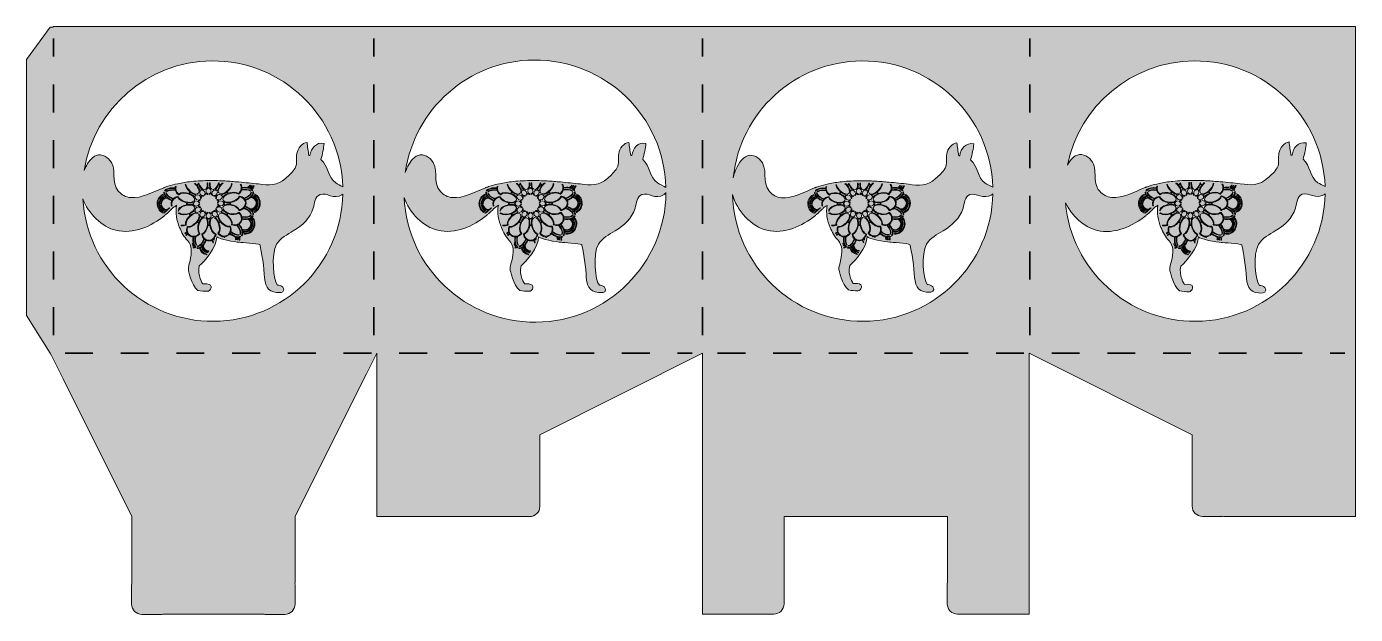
# Model space of a CAD drawing. Extents: x 5 to 989, y -719 to -283.
import ezdxf

# ---------------------------------------------------------------- set-up
doc = ezdxf.new("R2010")
doc.units = 0
doc.header["$MEASUREMENT"] = 0
for name, pattern in [('AI-Linetype-1', [41.240002, 20.620001, -20.620001]), ('AI-Linetype-2', [41.240002, 20.620001, -20.620001]), ('AI-Linetype-3', [41.240002, 20.620001, -20.620001]), ('AI-Linetype-4', [41.240002, 20.620001, -20.620001]), ('AI-Linetype-5', [41.240002, 20.620001, -20.620001]), ('AI-Linetype-6', [41.240002, 20.620001, -20.620001])]:
    doc.linetypes.add(name, pattern=pattern)
doc.layers.add('Layer 1', color=7, linetype='Continuous')

# ---------------------------------------------------------------- blocks, each defined once
blk = doc.blocks.new('block 2')
at = {"layer": 'Layer 1', "true_color": 0x010101}
h = blk.add_hatch(color=18, dxfattribs=at)
h.dxf.hatch_style = 2
edge = h.paths.add_edge_path()
edge.add_spline(control_points=[(513.13, -283.46), (513.13, -283.46), (263.13, -283.46), (263.13, -283.46), (263.13, -283.46), (256.83, -283.46), (256.83, -283.46), (256.83, -283.46), (24.95, -283.46), (24.95, -283.46), (24.95, -283.46), (24.95, -283.83), (24.95, -283.83), (24.95, -283.83), (23.59, -283.83), (23.59, -283.83), (23.59, -283.83), (22.59, -283.83), (22.59, -283.83), (22.59, -283.83), (5.18, -307.82), (5.18, -307.82), (5.18, -307.82), (5.18, -497.3), (5.18, -497.3), (5.18, -497.3), (22.59, -525.23), (22.59, -525.23), (22.59, -525.23), (22.73, -525.23), (22.73, -525.23), (22.73, -525.23), (23.59, -526.95), (23.59, -526.95), (23.59, -526.95), (32.27, -544.3), (32.27, -544.3), (32.27, -544.3), (83.17, -646.09), (83.17, -646.09), (83.17, -646.09), (83.17, -694.37), (83.17, -694.37), (83.17, -694.57), (83.18, -694.78), (83.18, -694.99), (83.04, -695.57), (82.96, -696.17), (82.96, -696.8), (82.96, -696.8), (82.96, -710.99), (82.96, -710.99), (82.96, -715.19), (86.36, -718.6), (90.56, -718.6), (90.56, -718.6), (104.76, -718.6), (104.76, -718.6), (105.17, -718.6), (105.58, -718.56), (105.98, -718.49), (106.43, -718.52), (106.88, -718.53), (107.33, -718.53), (107.33, -718.53), (179.85, -718.53), (179.85, -718.53), (180.25, -718.53), (180.66, -718.52), (181.06, -718.5), (181.43, -718.56), (181.82, -718.6), (182.21, -718.6), (182.21, -718.6), (196.41, -718.6), (196.41, -718.6), (200.61, -718.6), (204.01, -715.19), (204.01, -710.99), (204.01, -710.99), (204.01, -696.8), (204.01, -696.8), (204.01, -696.51), (203.99, -696.22), (203.96, -695.94), (203.99, -695.44), (204.02, -694.93), (204.02, -694.42), (204.02, -694.42), (204.02, -646.09), (204.02, -646.09), (204.02, -646.09), (254.89, -544.3), (254.89, -544.3), (254.89, -544.3), (256.83, -540.43), (256.83, -540.43), (256.83, -540.43), (264.45, -525.18), (264.45, -525.18), (264.45, -525.18), (264.45, -646.09), (264.45, -646.09), (264.45, -646.09), (361.16, -646.09), (361.16, -646.09), (361.43, -646.09), (361.69, -646.08), (361.96, -646.07), (362.45, -646.17), (362.96, -646.22), (363.48, -646.22), (363.48, -646.22), (377.67, -646.22), (377.67, -646.22), (381.87, -646.22), (385.28, -642.81), (385.28, -638.61), (385.28, -638.61), (385.28, -624.42), (385.28, -624.42), (385.28, -624.09), (385.25, -623.77), (385.21, -623.46), (385.25, -622.93), (385.27, -622.4), (385.27, -621.86), (385.27, -621.86), (385.27, -585.6), (385.27, -585.6), (385.27, -585.6), (505.81, -525.33), (505.81, -525.33), (505.81, -525.33), (505.81, -718.53), (505.81, -718.53), (505.81, -718.53), (542.07, -718.53), (542.07, -718.53), (542.97, -718.54), (543.86, -718.48), (544.74, -718.39), (544.74, -718.39), (558.52, -718.39), (558.52, -718.39), (562.72, -718.39), (566.12, -714.98), (566.12, -710.78), (566.12, -710.78), (566.12, -697.1), (566.12, -697.1), (566.22, -696.22), (566.28, -695.33), (566.28, -694.42), (566.28, -694.42), (566.28, -646.09), (566.28, -646.09), (566.28, -646.09), (687.13, -646.09), (687.13, -646.09), (687.13, -646.09), (687.13, -694.37), (687.13, -694.37), (687.13, -694.56), (687.14, -694.76), (687.15, -694.96), (687.03, -695.48), (686.97, -696.03), (686.97, -696.59), (686.97, -696.59), (686.97, -710.78), (686.97, -710.78), (686.97, -714.98), (690.38, -718.39), (694.58, -718.39), (694.58, -718.39), (708.67, -718.39), (708.67, -718.39), (709.53, -718.48), (710.41, -718.53), (711.3, -718.53), (711.3, -718.53), (747.59, -718.53), (747.59, -718.53), (747.59, -718.53), (747.59, -525.18), (747.59, -525.18), (747.59, -525.18), (868.42, -585.59), (868.42, -585.59), (868.42, -585.59), (868.42, -621.92), (868.42, -621.92), (868.42, -622.32), (868.43, -622.72), (868.45, -623.12), (868.4, -623.48), (868.37, -623.84), (868.37, -624.21), (868.37, -624.21), (868.37, -638.4), (868.37, -638.4), (868.37, -642.6), (871.77, -646.01), (875.97, -646.01), (875.97, -646.01), (890.17, -646.01), (890.17, -646.01), (890.27, -646.01), (890.38, -646), (890.48, -645.99), (891.18, -646.05), (891.88, -646.09), (892.59, -646.09), (892.59, -646.09), (989.27, -646.09), (989.27, -646.09), (989.27, -646.09), (989.27, -283.46), (989.27, -283.46), (989.27, -283.46), (513.13, -283.46), (513.13, -283.46)], knot_values=[0, 0, 0, 0, 1, 1, 1, 2, 2, 2, 3, 3, 3, 4, 4, 4, 5, 5, 5, 6, 6, 6, 7, 7, 7, 8, 8, 8, 9, 9, 9, 10, 10, 10, 11, 11, 11, 12, 12, 12, 13, 13, 13, 14, 14, 14, 15, 15, 15, 16, 16, 16, 17, 17, 17, 18, 18, 18, 19, 19, 19, 20, 20, 20, 21, 21, 21, 22, 22, 22, 23, 23, 23, 24, 24, 24, 25, 25, 25, 26, 26, 26, 27, 27, 27, 28, 28, 28, 29, 29, 29, 30, 30, 30, 31, 31, 31, 32, 32, 32, 33, 33, 33, 34, 34, 34, 35, 35, 35, 36, 36, 36, 37, 37, 37, 38, 38, 38, 39, 39, 39, 40, 40, 40, 41, 41, 41, 42, 42, 42, 43, 43, 43, 44, 44, 44, 45, 45, 45, 46, 46, 46, 47, 47, 47, 48, 48, 48, 49, 49, 49, 50, 50, 50, 51, 51, 51, 52, 52, 52, 53, 53, 53, 54, 54, 54, 55, 55, 55, 56, 56, 56, 57, 57, 57, 58, 58, 58, 59, 59, 59, 60, 60, 60, 61, 61, 61, 62, 62, 62, 63, 63, 63, 64, 64, 64, 65, 65, 65, 66, 66, 66, 67, 67, 67, 68, 68, 68, 69, 69, 69, 70, 70, 70, 71, 71, 71, 72, 72, 72, 73, 73, 73, 74, 74, 74, 74], degree=3, periodic=1)
edge = h.paths.add_edge_path()
edge.add_spline(control_points=[(142.31, -308.85), (194.69, -308.46), (237.62, -349.92), (239.37, -401.96), (237.69, -401.02), (235.4, -400.07), (234.08, -399.18), (228.11, -395.14), (228.66, -386.62), (223.18, -381.81), (224.26, -377.87), (225.3, -373.52), (225.47, -369.89), (219.56, -368.94), (215.91, -373.39), (215.05, -378.81), (214.78, -378.85), (214.52, -378.9), (214.26, -378.96), (213.76, -375.65), (213.23, -372.17), (212.89, -369.15), (209.26, -369.45), (205.94, -373.95), (205.4, -377.31), (204.52, -381.14), (206.1, -384.54), (204.09, -388.15), (202.39, -391.18), (199.57, -393.54), (197.02, -395.83), (191.16, -401.33), (184.36, -401.16), (176.93, -399.96), (172.03, -399.44), (167.13, -398.91), (162.22, -398.47), (162.22, -398.47), (162.09, -398.46), (162.09, -398.46), (162.09, -398.46), (162.09, -398.46), (162.09, -398.46), (160.49, -398.32), (158.89, -398.19), (157.29, -398.07), (155.64, -397.94), (154, -397.84), (152.35, -397.74), (152.35, -397.74), (152.36, -397.74), (152.36, -397.74), (150.96, -397.66), (149.56, -397.6), (148.16, -397.55), (148.16, -397.55), (148.16, -397.55), (148.16, -397.55), (145.9, -397.46), (143.63, -397.42), (141.36, -397.42), (141.36, -397.42), (141.36, -397.42), (141.36, -397.42), (136.61, -397.43), (131.85, -397.65), (127.12, -398.16), (123.79, -398.53), (120.47, -399.05), (117.19, -399.74), (117.19, -399.74), (117.18, -399.74), (117.18, -399.74), (114.71, -400.27), (112.25, -400.87), (109.83, -401.63), (109.83, -401.63), (109.83, -401.63), (109.83, -401.63), (109.28, -401.81), (108.72, -402.01), (108.18, -402.21), (107.9, -402.31), (107.62, -402.42), (107.34, -402.53), (107.14, -402.61), (106.93, -402.69), (106.73, -402.77), (98.79, -405.85), (90.86, -410.69), (82.06, -410.06), (78.68, -409.76), (75.51, -408.05), (73.36, -405.42), (66.92, -398.8), (73.06, -387.84), (65.95, -381.44), (62.39, -378.15), (57.76, -377.12), (53.88, -380.56), (51.24, -382.94), (49.28, -386.27), (47.89, -389.9), (55.18, -344.26), (94.56, -309.22), (142.31, -308.85)], knot_values=[0, 0, 0, 0, 1, 1, 1, 2, 2, 2, 3, 3, 3, 4, 4, 4, 5, 5, 5, 6, 6, 6, 7, 7, 7, 8, 8, 8, 9, 9, 9, 10, 10, 10, 11, 11, 11, 12, 12, 12, 13, 13, 13, 14, 14, 14, 15, 15, 15, 16, 16, 16, 17, 17, 17, 18, 18, 18, 19, 19, 19, 20, 20, 20, 21, 21, 21, 22, 22, 22, 23, 23, 23, 24, 24, 24, 25, 25, 25, 26, 26, 26, 27, 27, 27, 28, 28, 28, 29, 29, 29, 30, 30, 30, 31, 31, 31, 32, 32, 32, 33, 33, 33, 34, 34, 34, 35, 35, 35, 35], degree=3, periodic=1)
edge = h.paths.add_edge_path()
edge.add_spline(control_points=[(173.31, -422.62), (173.31, -422.62), (172.83, -422.52), (172.83, -422.52), (172.8, -419.88), (169.54, -417.86), (166.97, -416.87), (166.78, -417.17), (166.57, -417.44), (166.32, -417.7), (168.62, -418.59), (171.38, -420.07), (171.81, -422.29), (171.81, -422.29), (171.4, -422.2), (171.4, -422.2), (170.73, -420.13), (168.25, -418.86), (165.99, -418.02), (165.17, -418.75), (164.13, -419.25), (163.01, -419.47), (163.03, -419.57), (163.05, -419.66), (163.05, -419.76), (162.91, -419.64), (162.73, -419.56), (162.53, -419.56), (161.6, -415.94), (152.11, -413.55), (150.52, -417.24), (149.79, -420.8), (159.41, -423.94), (162.13, -421.06), (162.29, -421.15), (162.5, -421.19), (162.69, -421.15), (163.65, -421.98), (164.31, -423.04), (164.61, -424.16), (167.77, -424.66), (170.18, -424.14), (171.12, -423.15), (171.12, -423.15), (171.55, -423.26), (171.55, -423.26), (170.48, -424.54), (168.07, -425.03), (164.71, -424.58), (164.78, -424.92), (164.81, -425.26), (164.81, -425.61), (168.33, -425.98), (171.23, -425.64), (172.56, -423.53), (172.56, -423.53), (173.04, -423.65), (173.04, -423.65), (172.88, -424), (172.63, -424.35), (172.32, -424.62), (174.46, -426.55), (174.98, -429.99), (173.47, -432.96), (173.3, -432.85), (173.11, -432.74), (172.92, -432.62), (174.28, -429.89), (173.79, -426.74), (171.82, -425.03), (171.57, -425.2), (171.28, -425.36), (170.98, -425.49), (172.86, -426.87), (173.36, -429.69), (172.16, -432.16), (172.02, -432.08), (171.88, -432), (171.74, -431.91), (172.87, -429.55), (172.32, -426.86), (170.43, -425.71), (170.2, -425.79), (169.97, -425.86), (169.72, -425.93), (171.52, -427.09), (172.14, -429.51), (171.2, -431.59), (171.06, -431.51), (170.92, -431.43), (170.78, -431.34), (171.67, -429.32), (170.92, -426.94), (168.98, -426.08), (167.73, -426.29), (166.3, -426.3), (164.79, -426.1), (164.73, -426.65), (164.58, -427.19), (164.34, -427.71), (164.2, -427.64), (164.06, -427.56), (163.92, -427.49), (164.83, -425.5), (164.17, -423.06), (162.37, -421.51), (160.65, -423.14), (156.78, -422.81), (154.46, -421.91), (154.19, -422.27), (153.97, -422.68), (153.82, -423.1), (155.86, -424.82), (157.77, -427.31), (157.54, -429.85), (159.85, -430.65), (162.43, -429.98), (163.66, -427.96), (163.79, -428.04), (163.93, -428.12), (164.07, -428.21), (163.7, -428.82), (163.19, -429.35), (162.6, -429.74), (163.49, -430.86), (164.18, -432.01), (164.65, -433.12), (164.81, -433.25), (164.98, -433.37), (165.16, -433.48), (166.97, -434.51), (169.33, -433.78), (170.49, -431.87), (170.64, -431.95), (170.78, -432.03), (170.92, -432.11), (169.63, -434.24), (166.99, -435.05), (164.95, -433.91), (165.03, -434.16), (165.1, -434.4), (165.15, -434.65), (167.21, -435.87), (170.03, -434.84), (171.48, -432.41), (171.62, -432.49), (171.76, -432.56), (171.9, -432.64), (170.41, -435.18), (167.51, -436.3), (165.27, -435.25), (165.32, -435.6), (165.34, -435.92), (165.33, -436.24), (167.92, -437.15), (171.06, -435.85), (172.69, -433.06), (172.89, -433.16), (173.08, -433.26), (173.26, -433.36), (171.51, -436.39), (168.13, -437.82), (165.27, -436.9), (165.17, -437.44), (164.97, -437.92), (164.65, -438.33), (164.65, -438.33), (164.29, -438), (164.29, -438), (165.57, -436.34), (164.66, -433.04), (162.18, -429.99), (161.87, -430.16), (161.55, -430.3), (161.22, -430.4), (163.62, -433.25), (164.37, -436.1), (163.55, -437.32), (163.55, -437.32), (163.25, -437.04), (163.25, -437.04), (163.85, -436.02), (163.19, -433.31), (160.78, -430.52), (159.71, -430.76), (158.54, -430.7), (157.43, -430.33), (157.43, -430.33), (157.33, -430.52), (157.33, -430.52), (157.26, -430.36), (157.13, -430.21), (156.96, -430.13), (156.99, -429.97), (157.02, -429.81), (157.03, -429.65), (157.03, -429.65), (157.08, -429.67), (157.08, -429.67), (157.47, -426.12), (150.93, -419.74), (147.75, -422.08), (145.32, -424.89), (152.2, -432.34), (155.88, -431.2), (155.96, -431.36), (156.09, -431.51), (156.26, -431.58), (156.26, -431.58), (156.26, -431.58), (156.26, -431.58), (156.66, -432.75), (156.73, -433.97), (156.45, -435.08), (158.28, -436.52), (160.29, -437.74), (162.37, -437.56), (162.37, -437.56), (162.7, -437.89), (162.7, -437.89), (160.57, -438.34), (158.23, -436.97), (156.33, -435.5), (156.22, -435.83), (156.08, -436.15), (155.91, -436.45), (157.83, -437.91), (159.86, -439), (162.07, -439.01), (162.07, -439.01), (162.06, -439), (162.06, -439), (162.56, -439.01), (163.08, -438.87), (163.48, -438.67), (163.48, -438.67), (163.84, -439.02), (163.84, -439.02), (163.56, -439.19), (163.25, -439.31), (162.91, -439.39), (163.12, -440.07), (163.2, -440.78), (163.17, -441.49), (162.93, -441.48), (162.72, -441.47), (162.53, -441.46), (162.56, -440.79), (162.48, -440.12), (162.26, -439.48), (161.96, -439.5), (161.64, -439.49), (161.3, -439.46), (161.57, -440.07), (161.67, -440.72), (161.64, -441.38), (161.48, -441.36), (161.32, -441.33), (161.16, -441.31), (161.18, -440.63), (161.04, -439.97), (160.72, -439.37), (160.48, -439.32), (160.23, -439.26), (159.98, -439.19), (160.31, -439.82), (160.45, -440.51), (160.43, -441.2), (160.27, -441.17), (160.11, -441.14), (159.95, -441.12), (159.96, -440.37), (159.73, -439.58), (159.27, -438.95), (158.06, -438.5), (156.83, -437.78), (155.65, -436.87), (155.37, -437.27), (155.02, -437.65), (154.62, -437.95), (154.62, -437.95), (154.36, -437.54), (154.36, -437.54), (155.21, -436.83), (155.94, -435.79), (155.97, -434.67), (155.97, -434.67), (156.03, -434.73), (156.03, -434.73), (156.22, -433.76), (156.15, -432.72), (155.79, -431.72), (153.53, -432.15), (150.66, -430.27), (148.83, -428.11), (148.42, -428.27), (148.02, -428.51), (147.67, -428.8), (148.59, -431.32), (149.01, -434.51), (147.47, -436.58), (148.95, -438.35), (151.69, -439.12), (153.71, -437.97), (153.71, -437.97), (153.96, -438.38), (153.96, -438.38), (153.34, -438.72), (152.66, -438.93), (151.96, -438.99), (151.99, -439.18), (152.02, -439.37), (152.04, -439.56), (151.87, -439.52), (151.69, -439.47), (151.53, -439.43), (151.51, -439.29), (151.49, -439.15), (151.47, -439), (151.13, -439), (150.78, -438.96), (150.43, -438.89), (150.43, -438.89), (150.47, -439.15), (150.47, -439.15), (150.32, -439.11), (150.18, -439.07), (150.05, -439.03), (150.05, -439.03), (150.01, -438.78), (150.01, -438.78), (148.89, -438.46), (147.9, -437.8), (147.12, -436.92), (147.12, -436.92), (147.03, -436.98), (147.03, -436.98), (147.03, -436.81), (146.98, -436.63), (146.87, -436.49), (149.75, -433.67), (146.68, -424.3), (142.93, -424.89), (142.15, -425.1), (141.58, -425.91), (141.32, -427.16), (140.49, -430.17), (142.69, -436.36), (145.43, -436.86), (145.41, -437.03), (145.44, -437.21), (145.53, -437.37), (145.53, -437.37), (145.47, -437.37), (145.47, -437.37), (145.38, -437.89), (145.21, -438.4), (144.99, -438.88), (144.99, -438.88), (144.46, -438.9), (144.46, -438.9), (144.72, -438.39), (144.9, -437.83), (145, -437.25), (143.21, -436.73), (141.28, -433.48), (140.86, -430.71), (140.42, -430.63), (139.94, -430.63), (139.49, -430.7), (139.12, -433.53), (137.18, -436.85), (135.36, -437.33), (135.75, -439.63), (137.77, -441.68), (140.11, -441.67), (140.11, -441.83), (140.11, -441.99), (140.11, -442.16), (139.41, -442.15), (138.72, -441.99), (138.09, -441.7), (137.56, -443.04), (136.89, -444.24), (136.13, -445.22), (135.87, -447.46), (137.76, -449.4), (140.14, -449.47), (140.14, -449.6), (140.14, -449.73), (140.15, -449.85), (140.15, -449.85), (140.09, -449.95), (140.09, -449.95), (137.68, -449.86), (135.74, -448.06), (135.63, -445.82), (135.46, -446), (135.28, -446.18), (135.09, -446.35), (135.14, -448.53), (137.13, -450.31), (139.67, -450.56), (139.57, -450.71), (139.46, -450.86), (139.36, -451.01), (136.85, -450.66), (134.88, -448.91), (134.63, -446.74), (134.37, -446.94), (134.09, -447.12), (133.82, -447.26), (134.28, -449.5), (136.25, -451.29), (138.77, -451.81), (138.63, -452), (138.49, -452.19), (138.35, -452.37), (135.76, -451.74), (133.75, -449.87), (133.22, -447.52), (132.6, -447.73), (131.98, -447.77), (131.4, -447.61), (131.4, -447.61), (131.51, -447.14), (131.51, -447.14), (132.2, -447.34), (132.97, -447.19), (133.74, -446.75), (133.74, -446.75), (133.74, -446.75), (133.74, -446.75), (134.03, -446.59), (134.32, -446.38), (134.61, -446.13), (134.61, -446.13), (134.61, -446.08), (134.61, -446.08), (134.8, -445.92), (134.98, -445.76), (135.16, -445.59), (135.16, -445.59), (135.15, -445.61), (135.15, -445.61), (136.14, -444.58), (137.01, -443.13), (137.66, -441.48), (137.37, -441.3), (137.08, -441.1), (136.82, -440.87), (135.96, -443.1), (134.05, -446.56), (131.72, -446.14), (131.72, -446.14), (131.81, -445.75), (131.81, -445.75), (133.87, -446.11), (135.75, -442.61), (136.5, -440.56), (135.67, -439.72), (135.12, -438.63), (134.89, -437.45), (134.97, -437.3), (135.01, -437.11), (134.97, -436.93), (137.75, -436.43), (139.86, -430.19), (138.99, -427.15), (138.7, -425.91), (138.12, -425.11), (137.34, -424.91), (133.58, -424.39), (130.67, -433.76), (133.57, -436.56), (133.46, -436.69), (133.39, -436.86), (133.38, -437.04), (133.38, -437.04), (133.29, -436.97), (133.29, -436.97), (132.55, -437.9), (131.49, -438.61), (130.44, -438.94), (130.12, -441.17), (130.08, -443.2), (131.01, -444.96), (131.01, -444.96), (130.87, -445.48), (130.87, -445.48), (129.69, -443.73), (129.7, -441.39), (130.01, -439.06), (129.67, -439.14), (129.32, -439.19), (128.97, -439.21), (128.63, -441.8), (128.77, -444.98), (130.57, -446.63), (130.57, -446.63), (130.44, -447.14), (130.44, -447.14), (130.24, -446.99), (130.05, -446.83), (129.88, -446.63), (129.55, -447), (129.17, -447.32), (128.76, -447.59), (128.73, -447.35), (128.69, -447.11), (128.65, -446.88), (128.95, -446.65), (129.24, -446.4), (129.48, -446.11), (129.32, -445.85), (129.17, -445.56), (129.03, -445.25), (128.86, -445.49), (128.66, -445.71), (128.44, -445.91), (128.4, -445.73), (128.35, -445.56), (128.29, -445.38), (128.5, -445.17), (128.67, -444.94), (128.82, -444.68), (128.75, -444.45), (128.68, -444.21), (128.62, -443.95), (128.46, -444.21), (128.27, -444.45), (128.05, -444.67), (127.99, -444.5), (127.93, -444.33), (127.86, -444.17), (128.11, -443.88), (128.33, -443.53), (128.47, -443.16), (128.29, -441.95), (128.29, -440.6), (128.48, -439.2), (127.89, -439.17), (127.3, -439.03), (126.74, -438.78), (126.82, -438.64), (126.9, -438.49), (126.97, -438.36), (128.94, -439.24), (131.48, -438.49), (132.95, -436.63), (131.44, -434.6), (131.78, -431.51), (132.62, -428.99), (132.27, -428.7), (131.85, -428.45), (131.43, -428.28), (129.59, -430.47), (126.8, -432.33), (124.52, -431.89), (124.16, -432.89), (124.08, -433.96), (124.29, -434.97), (124.29, -434.97), (124.34, -434.92), (124.34, -434.92), (124.43, -436.29), (125.41, -437.46), (126.49, -438.11), (126.41, -438.25), (126.33, -438.39), (126.25, -438.53), (125.62, -438.17), (125.1, -437.69), (124.69, -437.1), (124.26, -437.44), (123.83, -437.74), (123.4, -438.02), (123.31, -437.88), (123.23, -437.75), (123.15, -437.61), (123.57, -437.34), (124, -437.03), (124.43, -436.7), (124.26, -436.4), (124.11, -436.09), (124, -435.75), (123.54, -436.13), (123.08, -436.46), (122.63, -436.75), (122.56, -436.63), (122.49, -436.52), (122.42, -436.4), (122.9, -436.09), (123.38, -435.74), (123.87, -435.33), (123.58, -434.2), (123.64, -433.01), (124.01, -431.89), (124.22, -431.8), (124.41, -431.6), (124.46, -431.37), (127.77, -432.5), (134.99, -425.44), (132.5, -422.14), (129.24, -419.77), (122.21, -426.78), (123.42, -430.4), (123.27, -430.45), (123.13, -430.56), (123.03, -430.7), (123.03, -430.7), (122.96, -430.57), (122.96, -430.57), (121.93, -430.97), (120.83, -431.1), (119.76, -430.93), (119.69, -430.76), (119.63, -430.58), (119.56, -430.41), (120.64, -430.64), (121.78, -430.52), (122.84, -430.1), (122.54, -427.61), (124.34, -425.13), (126.3, -423.37), (126.14, -422.93), (125.9, -422.5), (125.61, -422.13), (123.34, -423), (119.56, -423.32), (117.89, -421.76), (117.79, -421.84), (117.7, -421.93), (117.6, -422.02), (117.59, -421.87), (117.58, -421.72), (117.57, -421.58), (117.78, -421.58), (118.01, -421.49), (118.15, -421.33), (120.93, -424.14), (130.47, -420.86), (129.69, -417.32), (128.06, -413.63), (118.34, -416.22), (117.69, -419.98), (117.69, -419.98), (117.52, -419.97), (117.52, -419.97), (117.19, -417.44), (121.37, -415.76), (123.64, -415.3), (123.72, -414.82), (123.73, -414.32), (123.64, -413.85), (121, -413.3), (118.17, -412.1), (117.24, -409.71), (114.78, -410.05), (112.59, -412.16), (112.67, -414.66), (112.52, -414.66), (112.36, -414.66), (112.19, -414.65), (112.17, -413.87), (112.35, -413.11), (112.69, -412.41), (111.37, -411.86), (110.21, -411.19), (109.28, -410.44), (106.96, -410.17), (104.95, -412.21), (105.03, -414.69), (104.87, -414.69), (104.7, -414.69), (104.55, -414.7), (104.47, -412.16), (106.35, -410.04), (108.7, -409.94), (108.51, -409.76), (108.34, -409.58), (108.18, -409.4), (105.78, -409.43), (103.84, -411.85), (103.92, -414.71), (103.75, -414.72), (103.59, -414.72), (103.43, -414.72), (103.35, -411.74), (105.31, -409.19), (107.8, -408.94), (107.6, -408.67), (107.43, -408.4), (107.29, -408.12), (104.54, -408.64), (102.45, -411.47), (102.54, -414.75), (102.32, -414.76), (102.11, -414.77), (101.9, -414.78), (101.79, -411.23), (104.05, -408.15), (107.04, -407.51), (106.88, -407.03), (106.84, -406.55), (106.91, -406.08), (106.91, -406.08), (107.38, -406.18), (107.38, -406.18), (107.25, -407.07), (107.62, -408.01), (108.37, -408.92), (108.37, -408.92), (108.42, -408.92), (108.42, -408.92), (108.58, -409.11), (108.74, -409.29), (108.91, -409.47), (108.91, -409.47), (108.86, -409.46), (108.86, -409.46), (109.84, -410.42), (111.24, -411.3), (112.92, -411.98), (113.1, -411.69), (113.3, -411.41), (113.54, -411.15), (110.19, -409.86), (108.23, -407.82), (108.37, -406.4), (108.37, -406.4), (108.77, -406.48), (108.77, -406.48), (108.72, -407.63), (110.53, -409.6), (113.86, -410.83), (114.68, -410.05), (115.74, -409.52), (116.89, -409.29), (117.08, -409.49), (117.41, -409.59), (117.69, -409.5), (118.17, -411.67), (122.9, -413.73), (125.77, -413.56), (127.85, -413.54), (129.38, -412.82), (129.67, -411.73), (130.09, -407.62), (120.21, -405.15), (117.92, -408.07), (117.79, -407.98), (117.62, -407.92), (117.44, -407.93), (117.44, -407.93), (117.52, -407.8), (117.52, -407.8), (116.52, -407.01), (115.77, -405.97), (115.4, -404.79), (112.54, -404.35), (110.27, -404.81), (109.27, -405.63), (109.27, -405.63), (108.81, -405.51), (108.81, -405.51), (109.77, -404.52), (112.18, -403.93), (115.28, -404.36), (115.2, -404.02), (115.16, -403.67), (115.15, -403.33), (111.82, -403), (109.09, -403.41), (107.75, -405.23), (107.75, -405.23), (107.25, -405.1), (107.25, -405.1), (107.43, -404.8), (107.67, -404.5), (107.95, -404.27), (107.95, -404.27), (107.82, -404.14), (107.82, -404.14), (110.37, -403.11), (112.39, -402.4), (115.16, -402.84), (115.17, -402.51), (115.23, -402.19), (115.31, -401.88), (115.49, -401.84), (115.67, -401.79), (115.85, -401.75), (115.17, -403.78), (116.12, -406.15), (117.84, -407.44), (119.48, -405.91), (123.15, -406.14), (125.41, -406.95), (125.72, -406.57), (125.96, -406.13), (126.13, -405.67), (124.46, -404.23), (123.11, -402.35), (122.71, -400.44), (122.87, -400.41), (123.03, -400.39), (123.19, -400.36), (123.64, -403.54), (129.5, -409.14), (132.44, -406.89), (133.9, -405.59), (131.94, -401.53), (129.43, -399.62), (129.65, -399.6), (129.87, -399.58), (130.1, -399.56), (130.47, -399.89), (130.83, -400.26), (131.15, -400.62), (131.61, -400.44), (132.03, -400.18), (132.4, -399.85), (132.35, -399.7), (132.3, -399.55), (132.26, -399.4), (132.42, -399.39), (132.59, -399.38), (132.75, -399.36), (134.77, -405.65), (139.6, -405.8), (138.97, -399.12), (139.13, -399.12), (139.29, -399.12), (139.45, -399.12), (139.61, -400.52), (139.48, -401.79), (139.11, -402.75), (139.26, -402.69), (139.43, -402.66), (139.6, -402.63), (139.59, -402.79), (139.58, -402.95), (139.57, -403.12), (137.46, -403.56), (137.5, -406.91), (139.52, -407.37), (139.52, -407.54), (139.52, -407.7), (139.52, -407.87), (138.79, -407.74), (138.17, -407.25), (137.82, -406.57), (137.87, -407.27), (137.61, -408.03), (137.1, -408.49), (137.02, -408.34), (136.93, -408.2), (136.85, -408.05), (138.22, -406.61), (136.53, -403.89), (134.64, -404.48), (134.55, -404.34), (134.46, -404.2), (134.37, -404.07), (134.59, -403.99), (134.82, -403.94), (135.06, -403.93), (134.1, -403.2), (133.21, -401.92), (132.58, -400.33), (132.25, -400.61), (131.87, -400.84), (131.48, -401.01), (132.53, -402.29), (133.18, -403.64), (133.37, -404.8), (133.47, -404.67), (133.58, -404.56), (133.7, -404.45), (133.78, -404.59), (133.86, -404.74), (133.93, -404.89), (132.46, -406.27), (134.07, -409.08), (135.99, -408.57), (136.07, -408.71), (136.16, -408.86), (136.24, -409), (135.57, -409.22), (134.81, -409.09), (134.21, -408.7), (134.62, -409.31), (134.76, -410.12), (134.53, -410.79), (134.38, -410.7), (134.24, -410.62), (134.09, -410.54), (134.65, -408.56), (131.71, -406.97), (130.37, -408.53), (130.22, -408.45), (130.07, -408.38), (129.93, -408.3), (130.06, -408.13), (130.22, -407.98), (130.41, -407.85), (129.2, -407.68), (127.81, -407.02), (126.52, -405.99), (126.36, -406.4), (126.15, -406.78), (125.88, -407.12), (127.37, -407.7), (128.54, -408.4), (129.46, -409.5), (129.47, -409.33), (129.5, -409.16), (129.56, -408.99), (129.7, -409.08), (129.84, -409.17), (129.99, -409.26), (129.5, -411.14), (132.15, -412.68), (133.57, -411.39), (133.71, -411.47), (133.86, -411.56), (134.01, -411.64), (133.55, -412.11), (132.86, -412.38), (132.14, -412.35), (132.83, -412.69), (133.33, -413.3), (133.47, -414.02), (133.31, -414.02), (133.14, -414.02), (132.98, -414.03), (132.52, -412.04), (129.11, -412.04), (128.73, -414.14), (128.56, -414.15), (128.39, -414.16), (128.23, -414.17), (128.26, -413.97), (128.31, -413.77), (128.39, -413.58), (127.26, -414.06), (125.51, -414.14), (124.14, -413.93), (124.2, -414.35), (124.2, -414.78), (124.14, -415.21), (125.54, -414.96), (127.36, -415.03), (128.5, -415.54), (128.4, -415.35), (128.32, -415.16), (128.28, -414.96), (128.44, -414.96), (128.61, -414.97), (128.79, -414.98), (129.05, -415.79), (129.88, -416.38), (130.88, -416.37), (130.88, -416.37), (130.88, -416.61), (130.88, -416.61), (130.88, -416.61), (130.89, -416.37), (130.89, -416.37), (131.84, -416.36), (132.64, -415.8), (132.92, -415.03), (133.09, -415.03), (133.26, -415.03), (133.43, -415.02), (133.26, -415.66), (132.8, -416.21), (132.19, -416.53), (132.95, -416.48), (133.69, -416.78), (134.16, -417.31), (134.02, -417.4), (133.87, -417.48), (133.73, -417.56), (132.26, -416.06), (129.42, -417.87), (130.12, -419.78), (129.97, -419.88), (129.84, -419.96), (129.7, -420.05), (129.63, -419.87), (129.58, -419.69), (129.56, -419.5), (128.85, -420.44), (127.63, -421.32), (126.08, -421.95), (126.33, -422.28), (126.54, -422.66), (126.69, -423.04), (128.03, -421.97), (129.48, -421.3), (130.71, -421.18), (130.49, -421.06), (130.3, -420.9), (130.13, -420.72), (130.27, -420.65), (130.42, -420.57), (130.57, -420.49), (131.98, -421.83), (134.59, -420.28), (134.19, -418.46), (134.34, -418.37), (134.49, -418.28), (134.63, -418.19), (134.81, -418.84), (134.68, -419.54), (134.31, -420.14), (134.91, -419.74), (135.67, -419.6), (136.35, -419.81), (136.27, -419.96), (136.19, -420.1), (136.11, -420.24), (134.18, -419.75), (132.61, -422.59), (134.1, -423.95), (134.02, -424.1), (133.94, -424.25), (133.87, -424.39), (133.73, -424.27), (133.59, -424.14), (133.48, -423.99), (133.32, -425.4), (132.68, -426.63), (131.74, -427.89), (132.12, -428.05), (132.48, -428.26), (132.8, -428.52), (133.46, -426.87), (134.4, -425.57), (135.42, -424.9), (135.13, -424.92), (134.84, -424.87), (134.57, -424.78), (134.66, -424.64), (134.74, -424.5), (134.83, -424.36), (136.72, -424.89), (138.34, -422.18), (136.97, -420.76), (137.05, -420.61), (137.13, -420.46), (137.22, -420.31), (137.72, -420.77), (137.99, -421.51), (137.95, -422.2), (138.27, -421.57), (138.82, -421.1), (139.48, -420.92), (139.48, -421.09), (139.48, -421.26), (139.48, -421.43), (137.66, -422.05), (137.74, -425.07), (139.59, -425.58), (139.59, -425.75), (139.6, -425.92), (139.61, -426.09), (139.42, -426.05), (139.23, -425.98), (139.06, -425.89), (139.67, -427.21), (139.74, -428.63), (139.56, -430.2), (139.97, -430.15), (140.38, -430.15), (140.78, -430.21), (140.58, -428.6), (140.63, -427.1), (141.29, -425.77), (141.02, -425.94), (140.73, -426.06), (140.41, -426.11), (140.42, -425.95), (140.43, -425.78), (140.43, -425.61), (142.49, -425.17), (142.43, -421.83), (140.48, -421.38), (140.48, -421.21), (140.47, -421.05), (140.47, -420.88), (141.18, -421.02), (141.79, -421.5), (142.14, -422.17), (142.09, -421.52), (142.32, -420.83), (142.76, -420.37), (142.84, -420.51), (142.93, -420.66), (143.01, -420.81), (141.87, -422.24), (143.38, -424.68), (145.15, -424.3), (145.25, -424.45), (145.34, -424.59), (145.43, -424.73), (145.23, -424.79), (145.02, -424.82), (144.8, -424.82), (145.83, -425.45), (146.79, -426.71), (147.49, -428.33), (147.8, -428.08), (148.15, -427.87), (148.52, -427.72), (147.44, -426.32), (146.82, -424.87), (146.77, -423.68), (146.61, -423.95), (146.4, -424.19), (146.15, -424.37), (146.08, -424.23), (146, -424.09), (145.92, -423.93), (147.61, -422.56), (145.85, -419.51), (143.83, -420.22), (143.74, -420.07), (143.66, -419.93), (143.58, -419.79), (144.28, -419.51), (145.11, -419.63), (145.75, -420.04), (145.4, -419.52), (145.24, -418.84), (145.36, -418.24), (145.51, -418.33), (145.66, -418.42), (145.81, -418.5), (145.63, -420.25), (148, -421.55), (149.37, -420.43), (149.53, -420.51), (149.68, -420.59), (149.83, -420.67), (149.65, -420.83), (149.45, -420.97), (149.23, -421.08), (150.48, -421.09), (152, -421.72), (153.43, -422.79), (153.57, -422.42), (153.76, -422.05), (153.99, -421.73), (152.39, -421.07), (151.16, -420.15), (150.5, -419.17), (150.49, -419.46), (150.42, -419.74), (150.3, -420.01), (150.16, -419.93), (150.02, -419.84), (149.88, -419.75), (150.75, -417.71), (147.64, -415.81), (146.19, -417.56), (146.04, -417.48), (145.9, -417.4), (145.76, -417.32), (146.21, -416.71), (146.99, -416.36), (147.81, -416.4), (147.24, -416.11), (146.81, -415.64), (146.59, -415.07), (146.76, -415.07), (146.94, -415.06), (147.11, -415.06), (148.1, -417.13), (150.52, -416.22), (151.12, -414.95), (151.3, -414.94), (151.48, -414.93), (151.65, -414.93), (151.57, -415.18), (151.45, -415.42), (151.29, -415.64), (152.35, -414.98), (154.36, -414.8), (155.84, -415.01), (155.77, -414.62), (155.76, -414.2), (155.79, -413.8), (154.42, -414.01), (152.61, -413.89), (151.54, -413.37), (151.65, -413.61), (151.72, -413.87), (151.74, -414.14), (151.58, -414.13), (151.42, -414.12), (151.24, -414.12), (150.98, -411.83), (147.29, -411.81), (146.96, -414.06), (146.79, -414.06), (146.63, -414.07), (146.46, -414.07), (146.54, -413.28), (147.05, -412.59), (147.77, -412.21), (147.13, -412.26), (146.49, -412.04), (146.04, -411.66), (146.19, -411.57), (146.34, -411.48), (146.49, -411.39), (147.91, -412.43), (150.22, -410.95), (149.92, -409.28), (150.07, -409.19), (150.21, -409.09), (150.36, -409), (150.42, -409.26), (150.44, -409.54), (150.41, -409.81), (151.24, -408.52), (152.54, -407.7), (154.08, -407.04), (153.81, -406.73), (153.57, -406.38), (153.4, -406), (152.12, -407), (150.76, -407.64), (149.57, -407.78), (149.75, -407.92), (149.91, -408.09), (150.03, -408.28), (149.9, -408.35), (149.75, -408.43), (149.61, -408.51), (148.21, -406.65), (145.03, -408.54), (145.86, -410.6), (145.72, -410.69), (145.58, -410.77), (145.44, -410.85), (145.12, -410.13), (145.22, -409.29), (145.65, -408.6), (145.11, -408.96), (144.44, -409.12), (143.81, -408.98), (143.9, -408.83), (143.98, -408.68), (144.06, -408.53), (145.87, -408.78), (147.18, -406.27), (146, -404.95), (146.08, -404.79), (146.16, -404.63), (146.23, -404.48), (146.42, -404.67), (146.58, -404.89), (146.69, -405.12), (146.77, -403.89), (147.41, -402.41), (148.53, -400.97), (148.14, -400.84), (147.75, -400.65), (147.41, -400.41), (146.81, -401.93), (145.96, -403.15), (145.04, -403.88), (145.23, -403.91), (145.42, -403.97), (145.59, -404.05), (145.51, -404.18), (145.42, -404.31), (145.34, -404.45), (143.23, -403.64), (141.49, -406.75), (143.14, -408.13), (143.06, -408.28), (142.98, -408.42), (142.9, -408.56), (142.29, -408.09), (141.97, -407.33), (142.01, -406.54), (141.69, -407.16), (141.16, -407.63), (140.52, -407.81), (140.52, -407.64), (140.52, -407.47), (140.51, -407.3), (142.29, -406.67), (142.21, -403.69), (140.39, -403.17), (140.38, -403), (140.37, -402.83), (140.36, -402.66), (140.61, -402.72), (140.84, -402.81), (141.06, -402.94), (140.61, -401.96), (140.44, -400.61), (140.58, -399.1), (140.75, -399.1), (140.91, -399.1), (141.08, -399.1), (140.64, -406.49), (145.73, -404.91), (147.31, -399.2), (147.48, -399.2), (147.64, -399.21), (147.81, -399.22), (147.74, -399.46), (147.67, -399.7), (147.58, -399.94), (147.96, -400.22), (148.41, -400.44), (148.85, -400.58), (149.23, -400.14), (149.66, -399.7), (150.1, -399.31), (150.33, -399.32), (150.57, -399.33), (150.8, -399.34), (148.25, -401.26), (146.12, -405.46), (147.69, -406.83), (150.74, -409.08), (156.8, -403.06), (156.9, -399.72), (157.06, -399.74), (157.23, -399.75), (157.39, -399.76), (157.16, -401.98), (155.62, -404.1), (153.79, -405.68), (153.97, -406.11), (154.24, -406.51), (154.56, -406.85), (156.78, -406), (160.24, -405.67), (162.04, -407), (164.13, -405.35), (164.79, -402.29), (163.34, -400.26), (163.55, -400.28), (163.75, -400.3), (163.96, -400.32), (164.36, -401.03), (164.57, -401.81), (164.6, -402.62), (165.97, -402.41), (167.3, -402.38), (168.51, -402.53), (169.3, -402.26), (170.01, -401.67), (170.42, -400.96), (170.59, -400.98), (170.77, -401), (170.94, -401.01), (170.59, -401.69), (170.06, -402.27), (169.37, -402.67), (169.62, -402.72), (169.87, -402.78), (170.1, -402.85), (170.83, -402.47), (171.38, -401.83), (171.72, -401.1), (171.89, -401.11), (172.06, -401.13), (172.23, -401.15), (171.9, -401.92), (171.39, -402.59), (170.69, -403.06), (171.02, -403.19), (171.31, -403.34), (171.58, -403.5), (172.29, -402.91), (172.81, -402.12), (173.14, -401.25), (173.36, -401.27), (173.58, -401.29), (173.79, -401.32), (173.46, -402.31), (172.9, -403.2), (172.12, -403.89), (172.42, -404.15), (172.65, -404.44), (172.83, -404.75), (172.83, -404.75), (172.36, -404.9), (172.36, -404.9), (170.88, -402.8), (167.28, -402.7), (164.59, -403.11), (164.57, -403.46), (164.52, -403.81), (164.43, -404.16), (166.85, -403.78), (169.72, -403.69), (171.34, -405.23), (171.34, -405.23), (170.9, -405.36), (170.9, -405.36), (169.18, -404.08), (166.66, -404.2), (164.3, -404.59), (163.96, -405.61), (163.29, -406.61), (162.41, -407.32), (162.41, -407.32), (162.59, -407.53), (162.59, -407.53), (162.4, -407.49), (162.2, -407.52), (162.02, -407.62), (159.49, -405.07), (150.03, -407.6), (150.5, -411.65), (152.14, -415.32), (161.64, -412.78), (162.48, -409.12), (162.67, -409.11), (162.87, -409.02), (163, -408.87), (163, -408.87), (163, -408.88), (163, -408.88), (164.24, -409.11), (165.38, -409.68), (166.25, -410.57), (168.44, -409.65), (170.86, -408.35), (171.32, -406.26), (171.32, -406.26), (171.73, -406.15), (171.73, -406.15), (171.48, -408.42), (168.81, -409.92), (166.54, -410.89), (166.77, -411.15), (166.97, -411.44), (167.13, -411.73), (169.71, -410.64), (172.89, -408.59), (172.72, -405.88), (172.72, -405.88), (173.19, -405.75), (173.19, -405.75), (173.26, -406.2), (173.22, -406.66), (173.08, -407.13), (175.89, -407.71), (178.06, -410.4), (178.27, -413.71), (178.07, -413.7), (177.85, -413.7), (177.63, -413.69), (177.41, -410.66), (175.41, -408.21), (172.85, -407.74), (172.71, -408.01), (172.55, -408.29), (172.35, -408.56), (174.66, -408.8), (176.51, -410.96), (176.74, -413.68), (176.58, -413.67), (176.42, -413.67), (176.25, -413.67), (176.02, -411.08), (174.2, -409.06), (171.99, -409.03), (171.83, -409.21), (171.66, -409.4), (171.48, -409.57), (173.61, -409.66), (175.36, -411.41), (175.61, -413.66), (175.45, -413.66), (175.29, -413.66), (175.12, -413.66), (174.85, -411.48), (173.01, -409.84), (170.92, -410.07), (169.94, -410.88), (168.72, -411.6), (167.35, -412.17), (167.57, -412.66), (167.7, -413.19), (167.75, -413.73), (167.58, -413.74), (167.42, -413.74), (167.26, -413.75), (167.09, -411.54), (165.11, -409.72), (162.92, -409.36), (162.07, -411.87), (158.96, -413.2), (156.28, -413.73), (156.23, -414.18), (156.26, -414.65), (156.35, -415.09), (158.95, -415.57), (161.77, -416.75), (162.86, -419.01), (165.19, -418.63), (167.25, -416.66), (167.28, -414.29), (167.44, -414.29), (167.6, -414.29), (167.76, -414.3), (167.74, -415.05), (167.56, -415.78), (167.22, -416.45), (168.52, -416.95), (169.7, -417.59), (170.67, -418.33), (170.89, -418.37), (171.11, -418.39), (171.34, -418.39), (173.45, -418.37), (175.14, -416.53), (175.16, -414.26), (175.32, -414.25), (175.49, -414.25), (175.64, -414.25), (175.63, -416.79), (173.72, -418.86), (171.34, -418.87), (171.54, -419.04), (171.72, -419.23), (171.89, -419.4), (174.32, -419.46), (176.28, -417.1), (176.28, -414.23), (176.44, -414.22), (176.6, -414.22), (176.76, -414.21), (176.77, -417.21), (174.8, -419.67), (172.29, -419.88), (172.51, -420.15), (172.69, -420.42), (172.84, -420.7), (175.58, -420.21), (177.67, -417.47), (177.65, -414.18), (177.88, -414.17), (178.09, -414.17), (178.29, -414.16), (178.33, -417.7), (176.08, -420.68), (173.12, -421.3), (173.28, -421.75), (173.34, -422.19), (173.31, -422.62)], knot_values=[0, 0, 0, 0, 1, 1, 1, 2, 2, 2, 3, 3, 3, 4, 4, 4, 5, 5, 5, 6, 6, 6, 7, 7, 7, 8, 8, 8, 9, 9, 9, 10, 10, 10, 11, 11, 11, 12, 12, 12, 13, 13, 13, 14, 14, 14, 15, 15, 15, 16, 16, 16, 17, 17, 17, 18, 18, 18, 19, 19, 19, 20, 20, 20, 21, 21, 21, 22, 22, 22, 23, 23, 23, 24, 24, 24, 25, 25, 25, 26, 26, 26, 27, 27, 27, 28, 28, 28, 29, 29, 29, 30, 30, 30, 31, 31, 31, 32, 32, 32, 33, 33, 33, 34, 34, 34, 35, 35, 35, 36, 36, 36, 37, 37, 37, 38, 38, 38, 39, 39, 39, 40, 40, 40, 41, 41, 41, 42, 42, 42, 43, 43, 43, 44, 44, 44, 45, 45, 45, 46, 46, 46, 47, 47, 47, 48, 48, 48, 49, 49, 49, 50, 50, 50, 51, 51, 51, 52, 52, 52, 53, 53, 53, 54, 54, 54, 55, 55, 55, 56, 56, 56, 57, 57, 57, 58, 58, 58, 59, 59, 59, 60, 60, 60, 61, 61, 61, 62, 62, 62, 63, 63, 63, 64, 64, 64, 65, 65, 65, 66, 66, 66, 67, 67, 67, 68, 68, 68, 69, 69, 69, 70, 70, 70, 71, 71, 71, 72, 72, 72, 73, 73, 73, 74, 74, 74, 75, 75, 75, 76, 76, 76, 77, 77, 77, 78, 78, 78, 79, 79, 79, 80, 80, 80, 81, 81, 81, 82, 82, 82, 83, 83, 83, 84, 84, 84, 85, 85, 85, 86, 86, 86, 87, 87, 87, 88, 88, 88, 89, 89, 89, 90, 90, 90, 91, 91, 91, 92, 92, 92, 93, 93, 93, 94, 94, 94, 95, 95, 95, 96, 96, 96, 97, 97, 97, 98, 98, 98, 99, 99, 99, 100, 100, 100, 101, 101, 101, 102, 102, 102, 103, 103, 103, 104, 104, 104, 105, 105, 105, 106, 106, 106, 107, 107, 107, 108, 108, 108, 109, 109, 109, 110, 110, 110, 111, 111, 111, 112, 112, 112, 113, 113, 113, 114, 114, 114, 115, 115, 115, 116, 116, 116, 117, 117, 117, 118, 118, 118, 119, 119, 119, 120, 120, 120, 121, 121, 121, 122, 122, 122, 123, 123, 123, 124, 124, 124, 125, 125, 125, 126, 126, 126, 127, 127, 127, 128, 128, 128, 129, 129, 129, 130, 130, 130, 131, 131, 131, 132, 132, 132, 133, 133, 133, 134, 134, 134, 135, 135, 135, 136, 136, 136, 137, 137, 137, 138, 138, 138, 139, 139, 139, 140, 140, 140, 141, 141, 141, 142, 142, 142, 143, 143, 143, 144, 144, 144, 145, 145, 145, 146, 146, 146, 147, 147, 147, 148, 148, 148, 149, 149, 149, 150, 150, 150, 151, 151, 151, 152, 152, 152, 153, 153, 153, 154, 154, 154, 155, 155, 155, 156, 156, 156, 157, 157, 157, 158, 158, 158, 159, 159, 159, 160, 160, 160, 161, 161, 161, 162, 162, 162, 163, 163, 163, 164, 164, 164, 165, 165, 165, 166, 166, 166, 167, 167, 167, 168, 168, 168, 169, 169, 169, 170, 170, 170, 171, 171, 171, 172, 172, 172, 173, 173, 173, 174, 174, 174, 175, 175, 175, 176, 176, 176, 177, 177, 177, 178, 178, 178, 179, 179, 179, 180, 180, 180, 181, 181, 181, 182, 182, 182, 183, 183, 183, 184, 184, 184, 185, 185, 185, 186, 186, 186, 187, 187, 187, 188, 188, 188, 189, 189, 189, 190, 190, 190, 191, 191, 191, 192, 192, 192, 193, 193, 193, 194, 194, 194, 195, 195, 195, 196, 196, 196, 197, 197, 197, 198, 198, 198, 199, 199, 199, 200, 200, 200, 201, 201, 201, 202, 202, 202, 203, 203, 203, 204, 204, 204, 205, 205, 205, 206, 206, 206, 207, 207, 207, 208, 208, 208, 209, 209, 209, 210, 210, 210, 211, 211, 211, 212, 212, 212, 213, 213, 213, 214, 214, 214, 215, 215, 215, 216, 216, 216, 217, 217, 217, 218, 218, 218, 219, 219, 219, 220, 220, 220, 221, 221, 221, 222, 222, 222, 223, 223, 223, 224, 224, 224, 225, 225, 225, 226, 226, 226, 227, 227, 227, 228, 228, 228, 229, 229, 229, 230, 230, 230, 231, 231, 231, 232, 232, 232, 233, 233, 233, 234, 234, 234, 235, 235, 235, 236, 236, 236, 237, 237, 237, 238, 238, 238, 239, 239, 239, 240, 240, 240, 241, 241, 241, 242, 242, 242, 243, 243, 243, 244, 244, 244, 245, 245, 245, 246, 246, 246, 247, 247, 247, 248, 248, 248, 249, 249, 249, 250, 250, 250, 251, 251, 251, 252, 252, 252, 253, 253, 253, 254, 254, 254, 255, 255, 255, 256, 256, 256, 257, 257, 257, 258, 258, 258, 259, 259, 259, 260, 260, 260, 261, 261, 261, 262, 262, 262, 263, 263, 263, 264, 264, 264, 265, 265, 265, 266, 266, 266, 267, 267, 267, 268, 268, 268, 269, 269, 269, 270, 270, 270, 271, 271, 271, 272, 272, 272, 273, 273, 273, 274, 274, 274, 275, 275, 275, 276, 276, 276, 277, 277, 277, 278, 278, 278, 279, 279, 279, 280, 280, 280, 281, 281, 281, 282, 282, 282, 283, 283, 283, 284, 284, 284, 285, 285, 285, 286, 286, 286, 287, 287, 287, 288, 288, 288, 289, 289, 289, 290, 290, 290, 291, 291, 291, 292, 292, 292, 293, 293, 293, 294, 294, 294, 295, 295, 295, 296, 296, 296, 297, 297, 297, 298, 298, 298, 299, 299, 299, 300, 300, 300, 301, 301, 301, 302, 302, 302, 303, 303, 303, 304, 304, 304, 305, 305, 305, 306, 306, 306, 307, 307, 307, 308, 308, 308, 309, 309, 309, 310, 310, 310, 311, 311, 311, 312, 312, 312, 313, 313, 313, 314, 314, 314, 315, 315, 315, 316, 316, 316, 317, 317, 317, 318, 318, 318, 319, 319, 319, 320, 320, 320, 321, 321, 321, 322, 322, 322, 323, 323, 323, 324, 324, 324, 325, 325, 325, 326, 326, 326, 327, 327, 327, 328, 328, 328, 329, 329, 329, 330, 330, 330, 331, 331, 331, 332, 332, 332, 333, 333, 333, 334, 334, 334, 335, 335, 335, 336, 336, 336, 337, 337, 337, 338, 338, 338, 339, 339, 339, 340, 340, 340, 341, 341, 341, 342, 342, 342, 343, 343, 343, 344, 344, 344, 345, 345, 345, 346, 346, 346, 347, 347, 347, 348, 348, 348, 349, 349, 349, 350, 350, 350, 351, 351, 351, 352, 352, 352, 353, 353, 353, 354, 354, 354, 355, 355, 355, 356, 356, 356, 357, 357, 357, 358, 358, 358, 359, 359, 359, 360, 360, 360, 361, 361, 361, 362, 362, 362, 363, 363, 363, 364, 364, 364, 365, 365, 365, 366, 366, 366, 367, 367, 367, 368, 368, 368, 369, 369, 369, 370, 370, 370, 371, 371, 371, 372, 372, 372, 373, 373, 373, 374, 374, 374, 375, 375, 375, 376, 376, 376, 377, 377, 377, 378, 378, 378, 379, 379, 379, 380, 380, 380, 381, 381, 381, 382, 382, 382, 383, 383, 383, 384, 384, 384, 385, 385, 385, 386, 386, 386, 387, 387, 387, 388, 388, 388, 389, 389, 389, 390, 390, 390, 391, 391, 391, 392, 392, 392, 393, 393, 393, 394, 394, 394, 395, 395, 395, 396, 396, 396, 397, 397, 397, 398, 398, 398, 399, 399, 399, 400, 400, 400, 401, 401, 401, 402, 402, 402, 403, 403, 403, 404, 404, 404, 405, 405, 405, 406, 406, 406, 407, 407, 407, 408, 408, 408, 409, 409, 409, 410, 410, 410, 411, 411, 411, 412, 412, 412, 413, 413, 413, 414, 414, 414, 415, 415, 415, 416, 416, 416, 417, 417, 417, 418, 418, 418, 419, 419, 419, 420, 420, 420, 421, 421, 421, 422, 422, 422, 423, 423, 423, 424, 424, 424, 425, 425, 425, 426, 426, 426, 427, 427, 427, 428, 428, 428, 429, 429, 429, 430, 430, 430, 431, 431, 431, 432, 432, 432, 433, 433, 433, 434, 434, 434, 435, 435, 435, 436, 436, 436, 437, 437, 437, 438, 438, 438, 439, 439, 439, 440, 440, 440, 441, 441, 441, 442, 442, 442, 443, 443, 443, 444, 444, 444, 445, 445, 445, 446, 446, 446, 447, 447, 447, 448, 448, 448, 449, 449, 449, 450, 450, 450, 451, 451, 451, 452, 452, 452, 453, 453, 453, 454, 454, 454, 455, 455, 455, 456, 456, 456, 457, 457, 457, 458, 458, 458, 459, 459, 459, 460, 460, 460, 461, 461, 461, 462, 462, 462, 463, 463, 463, 464, 464, 464, 465, 465, 465, 466, 466, 466, 467, 467, 467, 468, 468, 468, 469, 469, 469, 470, 470, 470, 471, 471, 471, 472, 472, 472, 473, 473, 473, 474, 474, 474, 475, 475, 475, 476, 476, 476, 477, 477, 477, 478, 478, 478, 479, 479, 479, 480, 480, 480, 481, 481, 481, 482, 482, 482, 483, 483, 483, 484, 484, 484, 485, 485, 485, 486, 486, 486, 487, 487, 487, 488, 488, 488, 489, 489, 489, 490, 490, 490, 491, 491, 491, 492, 492, 492, 493, 493, 493, 494, 494, 494, 495, 495, 495, 496, 496, 496, 497, 497, 497, 498, 498, 498, 499, 499, 499, 500, 500, 500, 501, 501, 501, 502, 502, 502, 503, 503, 503, 504, 504, 504, 505, 505, 505, 506, 506, 506, 507, 507, 507, 508, 508, 508, 509, 509, 509, 510, 510, 510, 511, 511, 511, 512, 512, 512, 513, 513, 513, 514, 514, 514, 515, 515, 515, 516, 516, 516, 517, 517, 517, 518, 518, 518, 519, 519, 519, 520, 520, 520, 521, 521, 521, 521], degree=3, periodic=1)
edge = h.paths.add_edge_path()
edge.add_spline(control_points=[(144.13, -440.93), (144.09, -441.15), (144.04, -441.38), (143.99, -441.6), (143.87, -441.33), (143.75, -441.06), (143.64, -440.78), (143.38, -441.02), (143.1, -441.23), (142.8, -441.41), (143.04, -441.99), (143.29, -442.54), (143.58, -443.05), (143.51, -443.25), (143.44, -443.46), (143.37, -443.66), (143, -443.04), (142.67, -442.36), (142.38, -441.65), (141.84, -441.91), (141.26, -442.08), (140.66, -442.13), (140.66, -441.97), (140.66, -441.81), (140.65, -441.65), (142.19, -441.51), (143.64, -440.45), (144.37, -439.06), (144.35, -439.4), (144.32, -439.74), (144.27, -440.09), (144.17, -440.22), (144.06, -440.35), (143.95, -440.47), (144.01, -440.62), (144.07, -440.77), (144.13, -440.93)], knot_values=[0, 0, 0, 0, 1, 1, 1, 2, 2, 2, 3, 3, 3, 4, 4, 4, 5, 5, 5, 6, 6, 6, 7, 7, 7, 8, 8, 8, 9, 9, 9, 10, 10, 10, 11, 11, 11, 12, 12, 12, 12], degree=3, periodic=1)
edge = h.paths.add_edge_path()
edge.add_spline(control_points=[(112.88, -415.93), (112.76, -416.03), (112.63, -416.14), (112.49, -416.28), (112.37, -415.94), (112.28, -415.58), (112.23, -415.22), (112.4, -415.21), (112.56, -415.21), (112.72, -415.2), (112.75, -415.45), (112.81, -415.69), (112.88, -415.93)], knot_values=[0, 0, 0, 0, 1, 1, 1, 2, 2, 2, 3, 3, 3, 4, 4, 4, 4], degree=3, periodic=1)
edge = h.paths.add_edge_path()
edge.add_spline(control_points=[(103.47, -415.28), (103.63, -415.28), (103.79, -415.28), (103.95, -415.29), (104.25, -417.85), (106.11, -419.84), (108.34, -419.78), (108.51, -419.59), (108.69, -419.41), (108.88, -419.24), (106.72, -419.24), (104.92, -417.53), (104.6, -415.29), (104.76, -415.29), (104.92, -415.29), (105.09, -415.29), (105.4, -417.27), (107, -418.77), (108.91, -418.76), (109.82, -418.79), (110.37, -417.94), (111.21, -417.59), (109.81, -419), (108.35, -420.34), (106.83, -421.61), (104.2, -420.92), (102.18, -418.38), (101.92, -415.25), (102.13, -415.25), (102.35, -415.26), (102.57, -415.26), (102.84, -418.25), (104.86, -420.65), (107.42, -421.08), (107.56, -420.81), (107.74, -420.53), (107.95, -420.26), (105.63, -420.08), (103.75, -417.97), (103.47, -415.28)], knot_values=[0, 0, 0, 0, 1, 1, 1, 2, 2, 2, 3, 3, 3, 4, 4, 4, 5, 5, 5, 6, 6, 6, 7, 7, 7, 8, 8, 8, 9, 9, 9, 10, 10, 10, 11, 11, 11, 12, 12, 12, 13, 13, 13, 13], degree=3, periodic=1)
edge = h.paths.add_edge_path()
edge.add_spline(control_points=[(143.78, -501.6), (92.24, -501.99), (49.85, -461.86), (46.84, -411), (50.71, -421.75), (61.26, -432.02), (71.38, -434.26), (84.33, -437.35), (97.58, -431.33), (107.49, -423.23), (107.49, -423.23), (107.49, -423.23), (107.49, -423.23), (108.07, -422.76), (108.64, -422.27), (109.2, -421.78), (109.2, -421.78), (109.2, -421.78), (109.2, -421.78), (110.03, -421.06), (110.83, -420.31), (111.62, -419.54), (111.62, -419.54), (111.62, -419.55), (111.62, -419.55), (112.21, -418.97), (112.79, -418.38), (113.36, -417.78), (113.36, -417.78), (113.36, -417.78), (113.36, -417.78), (114.33, -416.68), (114.85, -416.87), (116.25, -415.72), (115.2, -421.24), (116.31, -427.01), (118.49, -432.23), (119.93, -435.48), (121.68, -439.26), (124.37, -441.76), (126.04, -443.65), (126.96, -445.89), (127.15, -448.34), (127.36, -450.97), (126.85, -453.79), (126.24, -456.87), (125.88, -458.71), (124.66, -461.66), (125, -463.45), (125, -463.46), (127.12, -474.9), (132.1, -478.77), (134.43, -479.12), (136.81, -479.52), (139.18, -479.42), (141.43, -479.53), (144.01, -474.22), (138.77, -473.97), (138.77, -473.97), (135.7, -474), (135.7, -474), (135.7, -474), (131.31, -467.6), (133.08, -460.6), (136.82, -457.41), (145.99, -447.01), (146.05, -438.98), (146.99, -440.75), (159.55, -442.94), (162.85, -443.16), (164.17, -443.22), (176.24, -444.04), (177.96, -444.88), (178.03, -444.92), (180.88, -458.86), (181.2, -466.38), (181.45, -474.79), (183.36, -479.86), (190.33, -480.29), (192.04, -480.45), (195.65, -480.82), (195.68, -478.34), (195.65, -477.62), (195.33, -476.96), (194.98, -476.34), (194.98, -476.34), (194.78, -476.2), (194.78, -476.2), (194.78, -476.2), (194.78, -476.2), (194.78, -476.2), (193.89, -475.62), (192.1, -474.31), (191.05, -474.97), (187.95, -472.2), (186.06, -451.62), (190.34, -444.55), (193.08, -440.01), (198.29, -437.27), (202.7, -434.66), (209.34, -430.74), (215.23, -425.42), (217.53, -417.85), (218.55, -414.46), (218.57, -409.09), (222.6, -407.71), (225.1, -406.88), (227.65, -408), (230.04, -408.68), (232.79, -409.5), (236.03, -409.59), (238.56, -408.08), (238.87, -407.9), (239.14, -407.68), (239.39, -407.43), (238.23, -459.31), (196.02, -501.2), (143.78, -501.6)], knot_values=[0, 0, 0, 0, 1, 1, 1, 2, 2, 2, 3, 3, 3, 4, 4, 4, 5, 5, 5, 6, 6, 6, 7, 7, 7, 8, 8, 8, 9, 9, 9, 10, 10, 10, 11, 11, 11, 12, 12, 12, 13, 13, 13, 14, 14, 14, 15, 15, 15, 16, 16, 16, 17, 17, 17, 18, 18, 18, 19, 19, 19, 20, 20, 20, 21, 21, 21, 22, 22, 22, 23, 23, 23, 24, 24, 24, 25, 25, 25, 26, 26, 26, 27, 27, 27, 28, 28, 28, 29, 29, 29, 30, 30, 30, 31, 31, 31, 32, 32, 32, 33, 33, 33, 34, 34, 34, 35, 35, 35, 36, 36, 36, 37, 37, 37, 38, 38, 38, 39, 39, 39, 39], degree=3, periodic=1)
edge = h.paths.add_edge_path()
edge.add_spline(control_points=[(380.96, -308.2), (433.9, -307.8), (477.25, -349.88), (478.68, -402.57), (477.06, -401.45), (474.01, -400.27), (472.4, -399.17), (466.42, -395.13), (466.98, -386.62), (461.5, -381.8), (462.57, -377.87), (463.61, -373.51), (463.79, -369.89), (457.87, -368.93), (454.22, -373.38), (453.36, -378.81), (453.1, -378.84), (452.83, -378.89), (452.57, -378.96), (452.07, -375.65), (451.54, -372.17), (451.2, -369.14), (447.57, -369.45), (444.25, -373.95), (443.72, -377.31), (442.84, -381.14), (444.41, -384.54), (442.4, -388.14), (440.71, -391.18), (437.88, -393.54), (435.33, -395.83), (429.48, -401.33), (422.67, -401.16), (415.24, -399.96), (410.34, -399.44), (405.44, -398.91), (400.53, -398.47), (400.53, -398.47), (400.53, -398.47), (400.53, -398.47), (400.53, -398.47), (400.4, -398.46), (400.4, -398.46), (400.4, -398.46), (400.4, -398.46), (400.4, -398.46), (398.8, -398.32), (397.2, -398.19), (395.6, -398.07), (393.95, -397.94), (392.31, -397.84), (390.66, -397.74), (390.66, -397.74), (390.67, -397.74), (390.67, -397.74), (389.27, -397.66), (387.87, -397.6), (386.47, -397.55), (386.47, -397.55), (386.47, -397.55), (386.47, -397.55), (384.21, -397.46), (381.94, -397.42), (379.67, -397.42), (379.67, -397.42), (379.67, -397.42), (379.67, -397.42), (374.92, -397.42), (370.16, -397.65), (365.43, -398.16), (362.1, -398.53), (358.78, -399.05), (355.49, -399.74), (355.49, -399.74), (355.49, -399.74), (355.49, -399.74), (353.02, -400.27), (350.55, -400.87), (348.14, -401.63), (348.14, -401.63), (348.14, -401.63), (348.14, -401.63), (347.59, -401.81), (347.03, -402.01), (346.49, -402.21), (346.2, -402.31), (345.93, -402.42), (345.64, -402.53), (345.45, -402.61), (345.24, -402.69), (345.04, -402.77), (337.1, -405.85), (329.17, -410.69), (320.37, -410.06), (316.99, -409.76), (313.81, -408.05), (311.67, -405.42), (305.22, -398.8), (311.36, -387.84), (304.26, -381.44), (300.69, -378.15), (296.07, -377.12), (292.19, -380.56), (289.17, -383.28), (287.03, -387.23), (285.64, -391.46), (292.28, -344.7), (332.3, -308.57), (380.96, -308.2)], knot_values=[0, 0, 0, 0, 1, 1, 1, 2, 2, 2, 3, 3, 3, 4, 4, 4, 5, 5, 5, 6, 6, 6, 7, 7, 7, 8, 8, 8, 9, 9, 9, 10, 10, 10, 11, 11, 11, 12, 12, 12, 13, 13, 13, 14, 14, 14, 15, 15, 15, 16, 16, 16, 17, 17, 17, 18, 18, 18, 19, 19, 19, 20, 20, 20, 21, 21, 21, 22, 22, 22, 23, 23, 23, 24, 24, 24, 25, 25, 25, 26, 26, 26, 27, 27, 27, 28, 28, 28, 29, 29, 29, 30, 30, 30, 31, 31, 31, 32, 32, 32, 33, 33, 33, 34, 34, 34, 35, 35, 35, 36, 36, 36, 36], degree=3, periodic=1)
edge = h.paths.add_edge_path()
edge.add_spline(control_points=[(411.62, -422.62), (411.62, -422.62), (411.14, -422.52), (411.14, -422.52), (411.11, -419.88), (407.85, -417.86), (405.28, -416.87), (405.1, -417.16), (404.88, -417.44), (404.63, -417.7), (406.93, -418.58), (409.69, -420.07), (410.12, -422.29), (410.12, -422.29), (409.71, -422.2), (409.71, -422.2), (409.04, -420.13), (406.56, -418.86), (404.3, -418.02), (403.48, -418.75), (402.44, -419.25), (401.32, -419.47), (401.34, -419.57), (401.36, -419.66), (401.37, -419.76), (401.22, -419.63), (401.04, -419.56), (400.84, -419.56), (399.91, -415.94), (390.42, -413.55), (388.83, -417.23), (388.1, -420.8), (397.72, -423.94), (400.44, -421.06), (400.6, -421.15), (400.82, -421.19), (401, -421.15), (401.96, -421.98), (402.62, -423.04), (402.93, -424.16), (406.08, -424.66), (408.49, -424.14), (409.43, -423.15), (409.43, -423.15), (409.86, -423.26), (409.86, -423.26), (408.79, -424.54), (406.38, -425.03), (403.02, -424.58), (403.09, -424.92), (403.12, -425.26), (403.12, -425.61), (406.64, -425.98), (409.55, -425.64), (410.88, -423.53), (410.88, -423.53), (411.35, -423.65), (411.35, -423.65), (411.19, -424), (410.95, -424.35), (410.64, -424.62), (412.77, -426.55), (413.29, -429.99), (411.78, -432.96), (411.61, -432.85), (411.43, -432.74), (411.23, -432.62), (412.6, -429.89), (412.11, -426.74), (410.13, -425.03), (409.88, -425.2), (409.6, -425.36), (409.29, -425.49), (411.17, -426.87), (411.67, -429.69), (410.47, -432.16), (410.33, -432.08), (410.2, -432), (410.05, -431.91), (411.18, -429.55), (410.63, -426.86), (408.74, -425.71), (408.52, -425.79), (408.28, -425.86), (408.03, -425.93), (409.83, -427.09), (410.45, -429.51), (409.51, -431.59), (409.37, -431.51), (409.23, -431.43), (409.09, -431.34), (409.98, -429.32), (409.23, -426.94), (407.29, -426.08), (406.04, -426.29), (404.61, -426.3), (403.1, -426.1), (403.04, -426.65), (402.89, -427.19), (402.65, -427.71), (402.51, -427.64), (402.37, -427.56), (402.23, -427.49), (403.14, -425.5), (402.48, -423.06), (400.68, -421.51), (398.96, -423.14), (395.1, -422.81), (392.77, -421.91), (392.5, -422.27), (392.28, -422.68), (392.13, -423.1), (394.17, -424.82), (396.08, -427.31), (395.85, -429.85), (398.16, -430.65), (400.74, -429.98), (401.97, -427.96), (402.1, -428.04), (402.24, -428.12), (402.38, -428.21), (402.01, -428.82), (401.5, -429.35), (400.91, -429.74), (401.8, -430.86), (402.49, -432.01), (402.96, -433.12), (403.12, -433.25), (403.29, -433.37), (403.47, -433.48), (405.28, -434.51), (407.64, -433.78), (408.81, -431.87), (408.95, -431.95), (409.09, -432.03), (409.23, -432.11), (407.94, -434.24), (405.3, -435.05), (403.26, -433.91), (403.34, -434.16), (403.41, -434.41), (403.46, -434.65), (405.52, -435.87), (408.34, -434.84), (409.79, -432.41), (409.93, -432.49), (410.07, -432.56), (410.21, -432.64), (408.72, -435.18), (405.83, -436.3), (403.58, -435.26), (403.63, -435.6), (403.65, -435.92), (403.64, -436.24), (406.23, -437.15), (409.37, -435.85), (411, -433.06), (411.2, -433.16), (411.39, -433.26), (411.57, -433.36), (409.82, -436.39), (406.44, -437.82), (403.58, -436.9), (403.49, -437.44), (403.28, -437.93), (402.96, -438.33), (402.96, -438.33), (402.61, -438), (402.61, -438), (403.88, -436.34), (402.97, -433.04), (400.49, -429.99), (400.19, -430.16), (399.86, -430.3), (399.53, -430.4), (401.93, -433.25), (402.68, -436.1), (401.86, -437.32), (401.86, -437.32), (401.56, -437.04), (401.56, -437.04), (402.16, -436.02), (401.5, -433.31), (399.09, -430.52), (398.02, -430.76), (396.86, -430.7), (395.74, -430.33), (395.74, -430.33), (395.65, -430.52), (395.65, -430.52), (395.57, -430.36), (395.44, -430.21), (395.27, -430.13), (395.3, -429.97), (395.33, -429.81), (395.34, -429.65), (395.34, -429.65), (395.39, -429.67), (395.39, -429.67), (395.78, -426.12), (389.24, -419.73), (386.06, -422.08), (383.63, -424.89), (390.52, -432.34), (394.19, -431.2), (394.27, -431.36), (394.4, -431.51), (394.57, -431.58), (394.57, -431.58), (394.57, -431.58), (394.57, -431.58), (394.98, -432.75), (395.04, -433.97), (394.76, -435.08), (396.59, -436.52), (398.6, -437.74), (400.68, -437.56), (400.68, -437.56), (401.01, -437.89), (401.01, -437.89), (398.88, -438.34), (396.54, -436.97), (394.64, -435.5), (394.53, -435.83), (394.39, -436.15), (394.22, -436.46), (396.14, -437.91), (398.17, -439), (400.38, -439.01), (400.38, -439.01), (400.38, -439), (400.38, -439), (400.87, -439.01), (401.39, -438.87), (401.79, -438.67), (401.79, -438.67), (402.15, -439.03), (402.15, -439.03), (401.87, -439.19), (401.56, -439.31), (401.22, -439.39), (401.43, -440.07), (401.52, -440.78), (401.48, -441.49), (401.24, -441.48), (401.03, -441.47), (400.84, -441.46), (400.87, -440.79), (400.79, -440.12), (400.57, -439.48), (400.27, -439.5), (399.95, -439.49), (399.61, -439.46), (399.88, -440.07), (399.98, -440.72), (399.95, -441.38), (399.79, -441.36), (399.63, -441.34), (399.47, -441.31), (399.49, -440.63), (399.36, -439.97), (399.03, -439.37), (398.79, -439.32), (398.54, -439.26), (398.29, -439.19), (398.62, -439.82), (398.76, -440.51), (398.74, -441.2), (398.58, -441.17), (398.42, -441.14), (398.26, -441.12), (398.27, -440.37), (398.04, -439.58), (397.58, -438.95), (396.37, -438.5), (395.14, -437.78), (393.96, -436.87), (393.68, -437.27), (393.33, -437.65), (392.93, -437.95), (392.93, -437.95), (392.67, -437.54), (392.67, -437.54), (393.52, -436.83), (394.25, -435.79), (394.28, -434.67), (394.28, -434.67), (394.34, -434.73), (394.34, -434.73), (394.53, -433.76), (394.46, -432.72), (394.1, -431.72), (391.84, -432.15), (388.97, -430.27), (387.14, -428.11), (386.73, -428.27), (386.33, -428.51), (385.98, -428.8), (386.9, -431.32), (387.32, -434.51), (385.78, -436.58), (387.26, -438.35), (390, -439.12), (392.02, -437.97), (392.02, -437.97), (392.27, -438.39), (392.27, -438.39), (391.65, -438.73), (390.97, -438.93), (390.27, -438.99), (390.3, -439.18), (390.33, -439.37), (390.35, -439.56), (390.17, -439.52), (390, -439.47), (389.84, -439.43), (389.82, -439.29), (389.81, -439.15), (389.78, -439), (389.44, -439), (389.09, -438.96), (388.74, -438.89), (388.74, -438.89), (388.78, -439.15), (388.78, -439.15), (388.63, -439.11), (388.49, -439.07), (388.36, -439.03), (388.36, -439.03), (388.32, -438.78), (388.32, -438.78), (387.2, -438.46), (386.21, -437.81), (385.43, -436.92), (385.43, -436.92), (385.34, -436.98), (385.34, -436.98), (385.34, -436.82), (385.29, -436.63), (385.18, -436.49), (388.06, -433.67), (384.99, -424.3), (381.24, -424.89), (380.46, -425.1), (379.89, -425.91), (379.63, -427.16), (378.8, -430.17), (380.99, -436.36), (383.74, -436.86), (383.72, -437.03), (383.75, -437.21), (383.84, -437.37), (383.84, -437.37), (383.78, -437.37), (383.78, -437.37), (383.69, -437.89), (383.52, -438.4), (383.3, -438.88), (383.3, -438.88), (382.77, -438.9), (382.77, -438.9), (383.03, -438.39), (383.21, -437.83), (383.31, -437.25), (381.52, -436.73), (379.59, -433.48), (379.17, -430.71), (378.73, -430.63), (378.25, -430.63), (377.8, -430.7), (377.43, -433.53), (375.49, -436.85), (373.67, -437.33), (374.06, -439.63), (376.08, -441.68), (378.42, -441.67), (378.42, -441.83), (378.42, -441.99), (378.42, -442.16), (377.71, -442.15), (377.03, -441.99), (376.4, -441.7), (375.87, -443.04), (375.2, -444.25), (374.44, -445.22), (374.18, -447.46), (376.07, -449.4), (378.45, -449.47), (378.45, -449.6), (378.45, -449.73), (378.46, -449.86), (378.46, -449.86), (378.4, -449.95), (378.4, -449.95), (375.99, -449.86), (374.05, -448.06), (373.94, -445.82), (373.77, -446), (373.59, -446.19), (373.4, -446.35), (373.45, -448.53), (375.44, -450.31), (377.98, -450.56), (377.88, -450.71), (377.77, -450.86), (377.67, -451.01), (375.16, -450.66), (373.19, -448.91), (372.94, -446.74), (372.67, -446.95), (372.4, -447.12), (372.13, -447.26), (372.59, -449.51), (374.56, -451.29), (377.08, -451.81), (376.94, -452), (376.8, -452.19), (376.66, -452.37), (374.07, -451.74), (372.06, -449.87), (371.53, -447.52), (370.9, -447.73), (370.29, -447.77), (369.71, -447.61), (369.71, -447.61), (369.82, -447.14), (369.82, -447.14), (370.51, -447.34), (371.28, -447.19), (372.05, -446.75), (372.34, -446.59), (372.63, -446.38), (372.92, -446.14), (372.92, -446.14), (372.92, -446.08), (372.92, -446.08), (373.11, -445.92), (373.29, -445.76), (373.47, -445.59), (373.47, -445.59), (373.46, -445.61), (373.46, -445.61), (374.45, -444.58), (375.32, -443.13), (375.97, -441.48), (375.68, -441.31), (375.39, -441.1), (375.13, -440.87), (374.27, -443.1), (372.36, -446.57), (370.03, -446.15), (370.03, -446.15), (370.12, -445.75), (370.12, -445.75), (372.18, -446.11), (374.06, -442.61), (374.81, -440.56), (373.98, -439.72), (373.43, -438.64), (373.2, -437.45), (373.28, -437.3), (373.32, -437.11), (373.28, -436.93), (376.06, -436.43), (378.17, -430.19), (377.3, -427.15), (377.01, -425.91), (376.43, -425.11), (375.65, -424.91), (371.89, -424.39), (368.98, -433.77), (371.88, -436.56), (371.77, -436.69), (371.7, -436.86), (371.69, -437.04), (371.69, -437.04), (371.6, -436.97), (371.6, -436.97), (370.86, -437.9), (369.8, -438.61), (368.75, -438.94), (368.42, -441.17), (368.39, -443.2), (369.32, -444.96), (369.32, -444.96), (369.18, -445.48), (369.18, -445.48), (368, -443.73), (368.01, -441.39), (368.32, -439.06), (367.97, -439.15), (367.62, -439.19), (367.28, -439.21), (366.94, -441.8), (367.08, -444.98), (368.88, -446.63), (368.88, -446.63), (368.75, -447.14), (368.75, -447.14), (368.55, -446.99), (368.36, -446.83), (368.19, -446.64), (367.86, -447), (367.48, -447.32), (367.07, -447.59), (367.04, -447.35), (367, -447.11), (366.96, -446.88), (367.26, -446.65), (367.54, -446.4), (367.79, -446.11), (367.63, -445.85), (367.48, -445.56), (367.34, -445.25), (367.17, -445.49), (366.97, -445.71), (366.75, -445.91), (366.71, -445.73), (366.66, -445.56), (366.6, -445.38), (366.8, -445.17), (366.98, -444.94), (367.13, -444.69), (367.06, -444.45), (366.99, -444.21), (366.93, -443.95), (366.77, -444.21), (366.57, -444.45), (366.36, -444.67), (366.3, -444.5), (366.24, -444.33), (366.17, -444.17), (366.42, -443.88), (366.64, -443.53), (366.78, -443.16), (366.6, -441.95), (366.6, -440.6), (366.79, -439.2), (366.2, -439.17), (365.61, -439.03), (365.05, -438.78), (365.13, -438.64), (365.21, -438.5), (365.28, -438.36), (367.25, -439.24), (369.79, -438.49), (371.26, -436.63), (369.75, -434.6), (370.09, -431.51), (370.93, -428.99), (370.58, -428.7), (370.16, -428.45), (369.73, -428.28), (367.9, -430.47), (365.11, -432.33), (362.82, -431.89), (362.47, -432.89), (362.38, -433.96), (362.6, -434.97), (362.6, -434.97), (362.65, -434.93), (362.65, -434.93), (362.74, -436.29), (363.72, -437.46), (364.8, -438.11), (364.72, -438.25), (364.64, -438.39), (364.56, -438.53), (363.93, -438.17), (363.41, -437.69), (363, -437.11), (362.57, -437.44), (362.14, -437.74), (361.71, -438.02), (361.62, -437.88), (361.54, -437.75), (361.45, -437.61), (361.88, -437.34), (362.31, -437.04), (362.74, -436.7), (362.56, -436.4), (362.42, -436.09), (362.31, -435.75), (361.85, -436.13), (361.39, -436.46), (360.94, -436.75), (360.87, -436.64), (360.8, -436.52), (360.73, -436.4), (361.21, -436.09), (361.69, -435.74), (362.18, -435.33), (361.89, -434.21), (361.95, -433.01), (362.32, -431.89), (362.53, -431.8), (362.71, -431.6), (362.77, -431.37), (366.08, -432.5), (373.3, -425.44), (370.81, -422.14), (367.55, -419.77), (360.52, -426.78), (361.73, -430.4), (361.57, -430.45), (361.44, -430.56), (361.34, -430.7), (361.34, -430.7), (361.27, -430.57), (361.27, -430.57), (360.24, -430.97), (359.14, -431.1), (358.07, -430.93), (358, -430.76), (357.94, -430.58), (357.87, -430.41), (358.95, -430.64), (360.09, -430.52), (361.14, -430.1), (360.85, -427.61), (362.65, -425.13), (364.61, -423.37), (364.45, -422.93), (364.21, -422.5), (363.92, -422.13), (361.65, -423), (357.87, -423.32), (356.2, -421.76), (356.1, -421.84), (356, -421.93), (355.91, -422.02), (355.89, -421.87), (355.88, -421.72), (355.88, -421.58), (356.09, -421.58), (356.32, -421.49), (356.46, -421.33), (359.24, -424.14), (368.78, -420.86), (368, -417.31), (366.37, -413.63), (356.65, -416.22), (356, -419.98), (356, -419.98), (355.83, -419.97), (355.83, -419.97), (355.49, -417.44), (359.68, -415.76), (361.95, -415.3), (362.03, -414.82), (362.03, -414.32), (361.95, -413.85), (359.31, -413.3), (356.48, -412.1), (355.54, -409.71), (353.09, -410.05), (350.89, -412.16), (350.98, -414.66), (350.82, -414.66), (350.66, -414.66), (350.5, -414.65), (350.48, -413.87), (350.66, -413.11), (351, -412.41), (349.67, -411.86), (348.52, -411.19), (347.59, -410.44), (345.27, -410.17), (343.26, -412.21), (343.34, -414.68), (343.18, -414.69), (343.01, -414.69), (342.85, -414.7), (342.78, -412.16), (344.66, -410.04), (347.01, -409.94), (346.82, -409.76), (346.64, -409.58), (346.48, -409.4), (344.09, -409.43), (342.14, -411.85), (342.22, -414.71), (342.06, -414.72), (341.9, -414.72), (341.74, -414.72), (341.66, -411.74), (343.62, -409.19), (346.11, -408.94), (345.91, -408.67), (345.73, -408.39), (345.59, -408.12), (342.85, -408.64), (340.76, -411.47), (340.85, -414.75), (340.63, -414.76), (340.41, -414.77), (340.21, -414.78), (340.1, -411.22), (342.36, -408.15), (345.35, -407.51), (345.19, -407.03), (345.15, -406.55), (345.22, -406.08), (345.22, -406.08), (345.69, -406.18), (345.69, -406.18), (345.56, -407.07), (345.92, -408.01), (346.68, -408.92), (346.68, -408.92), (346.73, -408.92), (346.73, -408.92), (346.89, -409.11), (347.05, -409.29), (347.22, -409.46), (347.22, -409.46), (347.17, -409.46), (347.17, -409.46), (348.15, -410.42), (349.55, -411.3), (351.23, -411.98), (351.4, -411.69), (351.61, -411.41), (351.85, -411.15), (348.5, -409.86), (346.54, -407.82), (346.68, -406.4), (346.68, -406.4), (347.08, -406.48), (347.08, -406.48), (347.03, -407.63), (348.84, -409.6), (352.16, -410.83), (352.99, -410.05), (354.05, -409.52), (355.2, -409.29), (355.39, -409.49), (355.72, -409.59), (355.99, -409.5), (356.48, -411.67), (361.21, -413.73), (364.08, -413.56), (366.16, -413.54), (367.69, -412.82), (367.98, -411.73), (368.39, -407.62), (358.52, -405.15), (356.23, -408.07), (356.1, -407.97), (355.93, -407.92), (355.75, -407.92), (355.75, -407.92), (355.83, -407.8), (355.83, -407.8), (354.82, -407.01), (354.08, -405.97), (353.71, -404.78), (350.84, -404.34), (348.58, -404.81), (347.58, -405.63), (347.58, -405.63), (347.12, -405.51), (347.12, -405.51), (348.08, -404.52), (350.49, -403.93), (353.59, -404.36), (353.51, -404.01), (353.47, -403.67), (353.46, -403.33), (350.13, -403), (347.4, -403.41), (346.06, -405.23), (346.06, -405.23), (345.56, -405.1), (345.56, -405.1), (345.74, -404.8), (345.98, -404.5), (346.26, -404.27), (346.26, -404.27), (346.13, -404.14), (346.13, -404.14), (348.67, -403.11), (350.7, -402.4), (353.46, -402.84), (353.48, -402.51), (353.54, -402.19), (353.62, -401.88), (353.8, -401.84), (353.98, -401.79), (354.16, -401.75), (353.48, -403.78), (354.43, -406.15), (356.15, -407.44), (357.79, -405.91), (361.46, -406.14), (363.72, -406.95), (364.03, -406.57), (364.27, -406.13), (364.44, -405.67), (362.77, -404.22), (361.42, -402.35), (361.02, -400.44), (361.18, -400.41), (361.34, -400.39), (361.5, -400.36), (361.95, -403.54), (367.81, -409.14), (370.75, -406.89), (372.21, -405.59), (370.24, -401.53), (367.74, -399.62), (367.96, -399.6), (368.18, -399.58), (368.41, -399.56), (368.78, -399.89), (369.14, -400.26), (369.46, -400.62), (369.91, -400.44), (370.34, -400.18), (370.71, -399.85), (370.66, -399.7), (370.61, -399.55), (370.57, -399.39), (370.73, -399.39), (370.9, -399.38), (371.06, -399.36), (373.08, -405.65), (377.91, -405.8), (377.28, -399.12), (377.44, -399.12), (377.6, -399.12), (377.76, -399.11), (377.91, -400.52), (377.79, -401.79), (377.42, -402.75), (377.57, -402.69), (377.74, -402.65), (377.9, -402.63), (377.9, -402.79), (377.89, -402.95), (377.88, -403.12), (375.77, -403.56), (375.81, -406.91), (377.82, -407.37), (377.82, -407.54), (377.83, -407.7), (377.83, -407.87), (377.1, -407.74), (376.48, -407.25), (376.13, -406.57), (376.18, -407.27), (375.91, -408.03), (375.41, -408.49), (375.33, -408.34), (375.24, -408.2), (375.15, -408.05), (376.53, -406.61), (374.83, -403.89), (372.95, -404.48), (372.86, -404.34), (372.77, -404.2), (372.68, -404.06), (372.9, -403.99), (373.13, -403.94), (373.37, -403.93), (372.41, -403.2), (371.52, -401.92), (370.89, -400.33), (370.56, -400.61), (370.18, -400.84), (369.79, -401.01), (370.84, -402.29), (371.49, -403.64), (371.68, -404.8), (371.78, -404.67), (371.89, -404.56), (372.01, -404.45), (372.09, -404.59), (372.16, -404.74), (372.24, -404.89), (370.77, -406.27), (372.38, -409.08), (374.3, -408.57), (374.38, -408.71), (374.47, -408.85), (374.55, -409), (373.87, -409.22), (373.12, -409.09), (372.52, -408.7), (372.93, -409.3), (373.07, -410.12), (372.84, -410.79), (372.69, -410.7), (372.55, -410.62), (372.4, -410.54), (372.96, -408.56), (370.02, -406.97), (368.68, -408.53), (368.53, -408.45), (368.38, -408.37), (368.23, -408.3), (368.37, -408.13), (368.53, -407.97), (368.72, -407.85), (367.51, -407.68), (366.12, -407.01), (364.83, -405.99), (364.67, -406.39), (364.46, -406.78), (364.19, -407.12), (365.67, -407.7), (366.85, -408.4), (367.77, -409.5), (367.78, -409.33), (367.81, -409.15), (367.87, -408.99), (368.01, -409.08), (368.15, -409.17), (368.3, -409.26), (367.81, -411.14), (370.46, -412.68), (371.88, -411.39), (372.02, -411.47), (372.17, -411.56), (372.32, -411.64), (371.86, -412.11), (371.17, -412.38), (370.45, -412.35), (371.14, -412.69), (371.64, -413.3), (371.78, -414.02), (371.62, -414.02), (371.45, -414.02), (371.29, -414.03), (370.82, -412.04), (367.42, -412.04), (367.04, -414.14), (366.87, -414.15), (366.7, -414.16), (366.54, -414.17), (366.57, -413.97), (366.62, -413.77), (366.7, -413.58), (365.57, -414.06), (363.82, -414.14), (362.45, -413.93), (362.51, -414.35), (362.51, -414.78), (362.45, -415.2), (363.85, -414.96), (365.67, -415.03), (366.81, -415.54), (366.71, -415.35), (366.63, -415.16), (366.58, -414.96), (366.75, -414.96), (366.92, -414.97), (367.1, -414.98), (367.36, -415.79), (368.19, -416.38), (369.19, -416.37), (369.19, -416.37), (369.19, -416.61), (369.19, -416.61), (369.19, -416.61), (369.2, -416.37), (369.2, -416.37), (370.15, -416.36), (370.95, -415.8), (371.23, -415.03), (371.4, -415.03), (371.57, -415.03), (371.74, -415.02), (371.57, -415.66), (371.11, -416.21), (370.5, -416.53), (371.26, -416.48), (372, -416.78), (372.47, -417.31), (372.32, -417.4), (372.18, -417.48), (372.04, -417.56), (370.57, -416.05), (367.73, -417.87), (368.43, -419.78), (368.28, -419.87), (368.14, -419.96), (368.01, -420.05), (367.94, -419.87), (367.89, -419.69), (367.87, -419.5), (367.16, -420.44), (365.94, -421.32), (364.39, -421.95), (364.64, -422.28), (364.85, -422.66), (365, -423.04), (366.34, -421.97), (367.79, -421.3), (369.02, -421.18), (368.8, -421.06), (368.61, -420.9), (368.44, -420.72), (368.58, -420.65), (368.73, -420.57), (368.88, -420.49), (370.29, -421.83), (372.9, -420.27), (372.5, -418.46), (372.65, -418.37), (372.79, -418.28), (372.94, -418.19), (373.12, -418.84), (372.99, -419.54), (372.62, -420.14), (373.22, -419.74), (373.98, -419.6), (374.66, -419.81), (374.58, -419.96), (374.5, -420.1), (374.42, -420.24), (372.49, -419.75), (370.92, -422.59), (372.41, -423.95), (372.33, -424.1), (372.25, -424.25), (372.18, -424.39), (372.04, -424.27), (371.9, -424.14), (371.79, -423.99), (371.62, -425.4), (370.99, -426.63), (370.05, -427.89), (370.42, -428.05), (370.79, -428.26), (371.11, -428.52), (371.77, -426.87), (372.71, -425.57), (373.73, -424.9), (373.44, -424.92), (373.15, -424.87), (372.88, -424.78), (372.96, -424.64), (373.05, -424.5), (373.14, -424.36), (375.03, -424.89), (376.65, -422.18), (375.28, -420.76), (375.36, -420.61), (375.44, -420.46), (375.53, -420.31), (376.03, -420.77), (376.3, -421.51), (376.26, -422.2), (376.58, -421.57), (377.13, -421.1), (377.78, -420.92), (377.78, -421.09), (377.79, -421.26), (377.79, -421.43), (375.97, -422.05), (376.05, -425.07), (377.9, -425.58), (377.9, -425.75), (377.91, -425.92), (377.92, -426.09), (377.73, -426.05), (377.54, -425.98), (377.37, -425.89), (377.98, -427.21), (378.05, -428.63), (377.87, -430.2), (378.28, -430.15), (378.7, -430.15), (379.09, -430.21), (378.89, -428.6), (378.94, -427.1), (379.6, -425.77), (379.33, -425.94), (379.04, -426.06), (378.72, -426.11), (378.73, -425.95), (378.74, -425.78), (378.74, -425.61), (380.8, -425.17), (380.74, -421.83), (378.79, -421.38), (378.79, -421.21), (378.78, -421.05), (378.78, -420.88), (379.49, -421.02), (380.1, -421.5), (380.45, -422.17), (380.4, -421.52), (380.63, -420.83), (381.07, -420.37), (381.15, -420.51), (381.24, -420.66), (381.32, -420.81), (380.18, -422.24), (381.69, -424.68), (383.46, -424.3), (383.56, -424.45), (383.65, -424.59), (383.74, -424.73), (383.54, -424.79), (383.33, -424.82), (383.11, -424.82), (384.14, -425.45), (385.11, -426.71), (385.8, -428.33), (386.11, -428.08), (386.46, -427.87), (386.83, -427.72), (385.75, -426.32), (385.13, -424.87), (385.08, -423.68), (384.92, -423.95), (384.71, -424.19), (384.46, -424.37), (384.39, -424.23), (384.31, -424.09), (384.23, -423.93), (385.92, -422.56), (384.16, -419.51), (382.14, -420.22), (382.05, -420.07), (381.97, -419.93), (381.89, -419.79), (382.59, -419.51), (383.42, -419.63), (384.06, -420.04), (383.71, -419.52), (383.55, -418.84), (383.67, -418.24), (383.82, -418.33), (383.97, -418.42), (384.12, -418.5), (383.94, -420.25), (386.31, -421.55), (387.68, -420.43), (387.84, -420.51), (387.99, -420.59), (388.14, -420.67), (387.96, -420.83), (387.76, -420.97), (387.54, -421.08), (388.79, -421.09), (390.31, -421.72), (391.74, -422.79), (391.88, -422.42), (392.07, -422.05), (392.3, -421.73), (390.7, -421.07), (389.47, -420.15), (388.81, -419.17), (388.8, -419.46), (388.73, -419.74), (388.61, -420.01), (388.47, -419.93), (388.33, -419.84), (388.19, -419.75), (389.06, -417.71), (385.95, -415.81), (384.5, -417.56), (384.35, -417.48), (384.21, -417.4), (384.07, -417.32), (384.52, -416.71), (385.3, -416.36), (386.12, -416.4), (385.55, -416.11), (385.12, -415.63), (384.9, -415.07), (385.07, -415.07), (385.25, -415.06), (385.42, -415.06), (386.41, -417.13), (388.83, -416.22), (389.43, -414.95), (389.61, -414.94), (389.79, -414.93), (389.96, -414.93), (389.88, -415.18), (389.76, -415.42), (389.6, -415.64), (390.66, -414.98), (392.67, -414.8), (394.15, -415.01), (394.08, -414.62), (394.07, -414.2), (394.1, -413.8), (392.73, -414.01), (390.92, -413.89), (389.86, -413.37), (389.96, -413.61), (390.03, -413.86), (390.05, -414.14), (389.89, -414.13), (389.73, -414.12), (389.55, -414.12), (389.29, -411.83), (385.6, -411.81), (385.27, -414.06), (385.1, -414.06), (384.94, -414.07), (384.77, -414.07), (384.86, -413.28), (385.36, -412.59), (386.08, -412.21), (385.44, -412.25), (384.8, -412.04), (384.35, -411.66), (384.5, -411.57), (384.65, -411.48), (384.8, -411.39), (386.22, -412.43), (388.53, -410.95), (388.23, -409.28), (388.38, -409.18), (388.52, -409.09), (388.67, -409), (388.73, -409.26), (388.75, -409.54), (388.72, -409.81), (389.55, -408.52), (390.85, -407.7), (392.39, -407.04), (392.12, -406.73), (391.88, -406.38), (391.71, -406), (390.43, -407), (389.07, -407.64), (387.88, -407.78), (388.06, -407.92), (388.21, -408.09), (388.35, -408.28), (388.21, -408.35), (388.06, -408.43), (387.92, -408.51), (386.53, -406.65), (383.35, -408.54), (384.17, -410.6), (384.03, -410.68), (383.89, -410.77), (383.75, -410.85), (383.43, -410.13), (383.53, -409.29), (383.96, -408.6), (383.42, -408.96), (382.75, -409.12), (382.12, -408.98), (382.21, -408.83), (382.29, -408.68), (382.37, -408.53), (384.18, -408.78), (385.49, -406.27), (384.31, -404.95), (384.39, -404.79), (384.47, -404.63), (384.54, -404.48), (384.73, -404.67), (384.89, -404.88), (385, -405.12), (385.08, -403.89), (385.72, -402.4), (386.84, -400.97), (386.45, -400.84), (386.06, -400.64), (385.72, -400.41), (385.12, -401.93), (384.28, -403.15), (383.35, -403.87), (383.54, -403.91), (383.73, -403.97), (383.9, -404.05), (383.82, -404.18), (383.73, -404.31), (383.65, -404.45), (381.54, -403.64), (379.8, -406.75), (381.45, -408.13), (381.37, -408.28), (381.29, -408.42), (381.21, -408.56), (380.6, -408.09), (380.28, -407.33), (380.32, -406.54), (380, -407.16), (379.47, -407.63), (378.83, -407.81), (378.83, -407.64), (378.82, -407.47), (378.82, -407.3), (380.6, -406.66), (380.52, -403.69), (378.7, -403.17), (378.69, -403), (378.68, -402.82), (378.67, -402.66), (378.92, -402.72), (379.15, -402.81), (379.37, -402.94), (378.92, -401.95), (378.75, -400.61), (378.89, -399.1), (379.06, -399.1), (379.22, -399.1), (379.39, -399.1), (378.95, -406.49), (384.04, -404.91), (385.62, -399.19), (385.79, -399.2), (385.95, -399.21), (386.12, -399.21), (386.05, -399.46), (385.98, -399.7), (385.89, -399.94), (386.27, -400.22), (386.72, -400.44), (387.16, -400.58), (387.54, -400.14), (387.97, -399.69), (388.41, -399.31), (388.64, -399.32), (388.88, -399.33), (389.11, -399.34), (386.56, -401.26), (384.43, -405.46), (386, -406.83), (389.05, -409.08), (395.11, -403.06), (395.21, -399.72), (395.37, -399.73), (395.54, -399.75), (395.7, -399.76), (395.47, -401.97), (393.93, -404.1), (392.1, -405.68), (392.28, -406.11), (392.55, -406.51), (392.87, -406.85), (395.09, -406), (398.55, -405.67), (400.36, -407), (402.44, -405.35), (403.1, -402.29), (401.66, -400.26), (401.86, -400.28), (402.06, -400.3), (402.27, -400.32), (402.67, -401.03), (402.88, -401.81), (402.91, -402.62), (404.28, -402.41), (405.62, -402.38), (406.82, -402.52), (407.62, -402.26), (408.32, -401.67), (408.73, -400.96), (408.9, -400.98), (409.08, -401), (409.25, -401.01), (408.9, -401.68), (408.37, -402.27), (407.68, -402.66), (407.93, -402.72), (408.18, -402.78), (408.41, -402.85), (409.15, -402.47), (409.69, -401.83), (410.03, -401.09), (410.2, -401.11), (410.37, -401.13), (410.54, -401.15), (410.21, -401.92), (409.7, -402.59), (409, -403.06), (409.33, -403.19), (409.62, -403.34), (409.89, -403.5), (410.6, -402.9), (411.12, -402.12), (411.45, -401.24), (411.67, -401.27), (411.89, -401.29), (412.11, -401.31), (411.77, -402.31), (411.21, -403.2), (410.43, -403.89), (410.73, -404.15), (410.96, -404.44), (411.14, -404.75), (411.14, -404.75), (410.67, -404.9), (410.67, -404.9), (409.19, -402.8), (405.59, -402.7), (402.9, -403.11), (402.88, -403.46), (402.83, -403.81), (402.74, -404.16), (405.16, -403.78), (408.03, -403.69), (409.65, -405.22), (409.65, -405.22), (409.22, -405.36), (409.22, -405.36), (407.49, -404.07), (404.98, -404.2), (402.61, -404.59), (402.27, -405.61), (401.6, -406.61), (400.72, -407.32), (400.72, -407.32), (400.9, -407.53), (400.9, -407.53), (400.71, -407.49), (400.51, -407.52), (400.33, -407.62), (397.8, -405.07), (388.34, -407.6), (388.81, -411.65), (390.45, -415.32), (399.95, -412.78), (400.79, -409.12), (400.98, -409.11), (401.18, -409.02), (401.31, -408.87), (401.31, -408.87), (401.31, -408.88), (401.31, -408.88), (402.55, -409.11), (403.69, -409.68), (404.56, -410.57), (406.75, -409.65), (409.18, -408.35), (409.63, -406.26), (409.63, -406.26), (410.04, -406.15), (410.04, -406.15), (409.79, -408.42), (407.12, -409.92), (404.86, -410.88), (405.08, -411.15), (405.28, -411.44), (405.45, -411.73), (408.02, -410.64), (411.2, -408.59), (411.03, -405.88), (411.03, -405.88), (411.5, -405.75), (411.5, -405.75), (411.57, -406.19), (411.53, -406.66), (411.39, -407.13), (414.2, -407.71), (416.38, -410.4), (416.59, -413.71), (416.38, -413.7), (416.17, -413.7), (415.94, -413.69), (415.72, -410.66), (413.72, -408.21), (411.16, -407.74), (411.03, -408.01), (410.86, -408.29), (410.67, -408.56), (412.97, -408.8), (414.82, -410.96), (415.05, -413.67), (414.89, -413.67), (414.73, -413.67), (414.56, -413.67), (414.33, -411.08), (412.51, -409.06), (410.3, -409.02), (410.14, -409.21), (409.97, -409.4), (409.79, -409.57), (411.92, -409.66), (413.67, -411.41), (413.92, -413.66), (413.76, -413.66), (413.6, -413.66), (413.44, -413.66), (413.17, -411.48), (411.32, -409.84), (409.23, -410.07), (408.25, -410.88), (407.03, -411.6), (405.66, -412.17), (405.88, -412.66), (406.01, -413.19), (406.06, -413.73), (405.89, -413.73), (405.73, -413.74), (405.57, -413.74), (405.41, -411.54), (403.42, -409.72), (401.23, -409.36), (400.38, -411.87), (397.27, -413.2), (394.59, -413.72), (394.54, -414.18), (394.57, -414.65), (394.66, -415.09), (397.26, -415.57), (400.08, -416.75), (401.17, -419.01), (403.5, -418.63), (405.56, -416.66), (405.59, -414.29), (405.75, -414.29), (405.91, -414.29), (406.07, -414.3), (406.05, -415.05), (405.87, -415.78), (405.53, -416.45), (406.83, -416.95), (408.01, -417.59), (408.99, -418.33), (409.2, -418.37), (409.42, -418.39), (409.65, -418.39), (411.76, -418.37), (413.46, -416.52), (413.47, -414.26), (413.64, -414.25), (413.8, -414.25), (413.96, -414.24), (413.95, -416.79), (412.03, -418.86), (409.65, -418.87), (409.85, -419.04), (410.03, -419.23), (410.2, -419.4), (412.63, -419.46), (414.59, -417.1), (414.59, -414.23), (414.75, -414.22), (414.91, -414.22), (415.07, -414.21), (415.08, -417.21), (413.11, -419.67), (410.61, -419.88), (410.82, -420.15), (411, -420.42), (411.15, -420.7), (413.89, -420.21), (415.98, -417.47), (415.96, -414.18), (416.19, -414.17), (416.4, -414.16), (416.61, -414.16), (416.64, -417.7), (414.4, -420.68), (411.43, -421.3), (411.59, -421.75), (411.65, -422.19), (411.62, -422.62)], knot_values=[0, 0, 0, 0, 1, 1, 1, 2, 2, 2, 3, 3, 3, 4, 4, 4, 5, 5, 5, 6, 6, 6, 7, 7, 7, 8, 8, 8, 9, 9, 9, 10, 10, 10, 11, 11, 11, 12, 12, 12, 13, 13, 13, 14, 14, 14, 15, 15, 15, 16, 16, 16, 17, 17, 17, 18, 18, 18, 19, 19, 19, 20, 20, 20, 21, 21, 21, 22, 22, 22, 23, 23, 23, 24, 24, 24, 25, 25, 25, 26, 26, 26, 27, 27, 27, 28, 28, 28, 29, 29, 29, 30, 30, 30, 31, 31, 31, 32, 32, 32, 33, 33, 33, 34, 34, 34, 35, 35, 35, 36, 36, 36, 37, 37, 37, 38, 38, 38, 39, 39, 39, 40, 40, 40, 41, 41, 41, 42, 42, 42, 43, 43, 43, 44, 44, 44, 45, 45, 45, 46, 46, 46, 47, 47, 47, 48, 48, 48, 49, 49, 49, 50, 50, 50, 51, 51, 51, 52, 52, 52, 53, 53, 53, 54, 54, 54, 55, 55, 55, 56, 56, 56, 57, 57, 57, 58, 58, 58, 59, 59, 59, 60, 60, 60, 61, 61, 61, 62, 62, 62, 63, 63, 63, 64, 64, 64, 65, 65, 65, 66, 66, 66, 67, 67, 67, 68, 68, 68, 69, 69, 69, 70, 70, 70, 71, 71, 71, 72, 72, 72, 73, 73, 73, 74, 74, 74, 75, 75, 75, 76, 76, 76, 77, 77, 77, 78, 78, 78, 79, 79, 79, 80, 80, 80, 81, 81, 81, 82, 82, 82, 83, 83, 83, 84, 84, 84, 85, 85, 85, 86, 86, 86, 87, 87, 87, 88, 88, 88, 89, 89, 89, 90, 90, 90, 91, 91, 91, 92, 92, 92, 93, 93, 93, 94, 94, 94, 95, 95, 95, 96, 96, 96, 97, 97, 97, 98, 98, 98, 99, 99, 99, 100, 100, 100, 101, 101, 101, 102, 102, 102, 103, 103, 103, 104, 104, 104, 105, 105, 105, 106, 106, 106, 107, 107, 107, 108, 108, 108, 109, 109, 109, 110, 110, 110, 111, 111, 111, 112, 112, 112, 113, 113, 113, 114, 114, 114, 115, 115, 115, 116, 116, 116, 117, 117, 117, 118, 118, 118, 119, 119, 119, 120, 120, 120, 121, 121, 121, 122, 122, 122, 123, 123, 123, 124, 124, 124, 125, 125, 125, 126, 126, 126, 127, 127, 127, 128, 128, 128, 129, 129, 129, 130, 130, 130, 131, 131, 131, 132, 132, 132, 133, 133, 133, 134, 134, 134, 135, 135, 135, 136, 136, 136, 137, 137, 137, 138, 138, 138, 139, 139, 139, 140, 140, 140, 141, 141, 141, 142, 142, 142, 143, 143, 143, 144, 144, 144, 145, 145, 145, 146, 146, 146, 147, 147, 147, 148, 148, 148, 149, 149, 149, 150, 150, 150, 151, 151, 151, 152, 152, 152, 153, 153, 153, 154, 154, 154, 155, 155, 155, 156, 156, 156, 157, 157, 157, 158, 158, 158, 159, 159, 159, 160, 160, 160, 161, 161, 161, 162, 162, 162, 163, 163, 163, 164, 164, 164, 165, 165, 165, 166, 166, 166, 167, 167, 167, 168, 168, 168, 169, 169, 169, 170, 170, 170, 171, 171, 171, 172, 172, 172, 173, 173, 173, 174, 174, 174, 175, 175, 175, 176, 176, 176, 177, 177, 177, 178, 178, 178, 179, 179, 179, 180, 180, 180, 181, 181, 181, 182, 182, 182, 183, 183, 183, 184, 184, 184, 185, 185, 185, 186, 186, 186, 187, 187, 187, 188, 188, 188, 189, 189, 189, 190, 190, 190, 191, 191, 191, 192, 192, 192, 193, 193, 193, 194, 194, 194, 195, 195, 195, 196, 196, 196, 197, 197, 197, 198, 198, 198, 199, 199, 199, 200, 200, 200, 201, 201, 201, 202, 202, 202, 203, 203, 203, 204, 204, 204, 205, 205, 205, 206, 206, 206, 207, 207, 207, 208, 208, 208, 209, 209, 209, 210, 210, 210, 211, 211, 211, 212, 212, 212, 213, 213, 213, 214, 214, 214, 215, 215, 215, 216, 216, 216, 217, 217, 217, 218, 218, 218, 219, 219, 219, 220, 220, 220, 221, 221, 221, 222, 222, 222, 223, 223, 223, 224, 224, 224, 225, 225, 225, 226, 226, 226, 227, 227, 227, 228, 228, 228, 229, 229, 229, 230, 230, 230, 231, 231, 231, 232, 232, 232, 233, 233, 233, 234, 234, 234, 235, 235, 235, 236, 236, 236, 237, 237, 237, 238, 238, 238, 239, 239, 239, 240, 240, 240, 241, 241, 241, 242, 242, 242, 243, 243, 243, 244, 244, 244, 245, 245, 245, 246, 246, 246, 247, 247, 247, 248, 248, 248, 249, 249, 249, 250, 250, 250, 251, 251, 251, 252, 252, 252, 253, 253, 253, 254, 254, 254, 255, 255, 255, 256, 256, 256, 257, 257, 257, 258, 258, 258, 259, 259, 259, 260, 260, 260, 261, 261, 261, 262, 262, 262, 263, 263, 263, 264, 264, 264, 265, 265, 265, 266, 266, 266, 267, 267, 267, 268, 268, 268, 269, 269, 269, 270, 270, 270, 271, 271, 271, 272, 272, 272, 273, 273, 273, 274, 274, 274, 275, 275, 275, 276, 276, 276, 277, 277, 277, 278, 278, 278, 279, 279, 279, 280, 280, 280, 281, 281, 281, 282, 282, 282, 283, 283, 283, 284, 284, 284, 285, 285, 285, 286, 286, 286, 287, 287, 287, 288, 288, 288, 289, 289, 289, 290, 290, 290, 291, 291, 291, 292, 292, 292, 293, 293, 293, 294, 294, 294, 295, 295, 295, 296, 296, 296, 297, 297, 297, 298, 298, 298, 299, 299, 299, 300, 300, 300, 301, 301, 301, 302, 302, 302, 303, 303, 303, 304, 304, 304, 305, 305, 305, 306, 306, 306, 307, 307, 307, 308, 308, 308, 309, 309, 309, 310, 310, 310, 311, 311, 311, 312, 312, 312, 313, 313, 313, 314, 314, 314, 315, 315, 315, 316, 316, 316, 317, 317, 317, 318, 318, 318, 319, 319, 319, 320, 320, 320, 321, 321, 321, 322, 322, 322, 323, 323, 323, 324, 324, 324, 325, 325, 325, 326, 326, 326, 327, 327, 327, 328, 328, 328, 329, 329, 329, 330, 330, 330, 331, 331, 331, 332, 332, 332, 333, 333, 333, 334, 334, 334, 335, 335, 335, 336, 336, 336, 337, 337, 337, 338, 338, 338, 339, 339, 339, 340, 340, 340, 341, 341, 341, 342, 342, 342, 343, 343, 343, 344, 344, 344, 345, 345, 345, 346, 346, 346, 347, 347, 347, 348, 348, 348, 349, 349, 349, 350, 350, 350, 351, 351, 351, 352, 352, 352, 353, 353, 353, 354, 354, 354, 355, 355, 355, 356, 356, 356, 357, 357, 357, 358, 358, 358, 359, 359, 359, 360, 360, 360, 361, 361, 361, 362, 362, 362, 363, 363, 363, 364, 364, 364, 365, 365, 365, 366, 366, 366, 367, 367, 367, 368, 368, 368, 369, 369, 369, 370, 370, 370, 371, 371, 371, 372, 372, 372, 373, 373, 373, 374, 374, 374, 375, 375, 375, 376, 376, 376, 377, 377, 377, 378, 378, 378, 379, 379, 379, 380, 380, 380, 381, 381, 381, 382, 382, 382, 383, 383, 383, 384, 384, 384, 385, 385, 385, 386, 386, 386, 387, 387, 387, 388, 388, 388, 389, 389, 389, 390, 390, 390, 391, 391, 391, 392, 392, 392, 393, 393, 393, 394, 394, 394, 395, 395, 395, 396, 396, 396, 397, 397, 397, 398, 398, 398, 399, 399, 399, 400, 400, 400, 401, 401, 401, 402, 402, 402, 403, 403, 403, 404, 404, 404, 405, 405, 405, 406, 406, 406, 407, 407, 407, 408, 408, 408, 409, 409, 409, 410, 410, 410, 411, 411, 411, 412, 412, 412, 413, 413, 413, 414, 414, 414, 415, 415, 415, 416, 416, 416, 417, 417, 417, 418, 418, 418, 419, 419, 419, 420, 420, 420, 421, 421, 421, 422, 422, 422, 423, 423, 423, 424, 424, 424, 425, 425, 425, 426, 426, 426, 427, 427, 427, 428, 428, 428, 429, 429, 429, 430, 430, 430, 431, 431, 431, 432, 432, 432, 433, 433, 433, 434, 434, 434, 435, 435, 435, 436, 436, 436, 437, 437, 437, 438, 438, 438, 439, 439, 439, 440, 440, 440, 441, 441, 441, 442, 442, 442, 443, 443, 443, 444, 444, 444, 445, 445, 445, 446, 446, 446, 447, 447, 447, 448, 448, 448, 449, 449, 449, 450, 450, 450, 451, 451, 451, 452, 452, 452, 453, 453, 453, 454, 454, 454, 455, 455, 455, 456, 456, 456, 457, 457, 457, 458, 458, 458, 459, 459, 459, 460, 460, 460, 461, 461, 461, 462, 462, 462, 463, 463, 463, 464, 464, 464, 465, 465, 465, 466, 466, 466, 467, 467, 467, 468, 468, 468, 469, 469, 469, 470, 470, 470, 471, 471, 471, 472, 472, 472, 473, 473, 473, 474, 474, 474, 475, 475, 475, 476, 476, 476, 477, 477, 477, 478, 478, 478, 479, 479, 479, 480, 480, 480, 481, 481, 481, 482, 482, 482, 483, 483, 483, 484, 484, 484, 485, 485, 485, 486, 486, 486, 487, 487, 487, 488, 488, 488, 489, 489, 489, 490, 490, 490, 491, 491, 491, 492, 492, 492, 493, 493, 493, 494, 494, 494, 495, 495, 495, 496, 496, 496, 497, 497, 497, 498, 498, 498, 499, 499, 499, 500, 500, 500, 501, 501, 501, 502, 502, 502, 503, 503, 503, 504, 504, 504, 505, 505, 505, 506, 506, 506, 507, 507, 507, 508, 508, 508, 509, 509, 509, 510, 510, 510, 511, 511, 511, 512, 512, 512, 513, 513, 513, 514, 514, 514, 515, 515, 515, 516, 516, 516, 517, 517, 517, 518, 518, 518, 519, 519, 519, 520, 520, 520, 520], degree=3, periodic=1)
edge = h.paths.add_edge_path()
edge.add_spline(control_points=[(382.44, -440.93), (382.4, -441.15), (382.35, -441.38), (382.3, -441.6), (382.18, -441.33), (382.06, -441.06), (381.95, -440.78), (381.69, -441.02), (381.41, -441.23), (381.11, -441.42), (381.35, -441.99), (381.61, -442.54), (381.89, -443.05), (381.82, -443.26), (381.75, -443.46), (381.68, -443.66), (381.31, -443.04), (380.98, -442.37), (380.69, -441.65), (380.15, -441.92), (379.57, -442.08), (378.97, -442.14), (378.97, -441.97), (378.96, -441.81), (378.96, -441.65), (380.5, -441.51), (381.95, -440.45), (382.68, -439.06), (382.66, -439.4), (382.62, -439.74), (382.58, -440.09), (382.48, -440.22), (382.37, -440.35), (382.26, -440.47), (382.32, -440.62), (382.38, -440.77), (382.44, -440.93)], knot_values=[0, 0, 0, 0, 1, 1, 1, 2, 2, 2, 3, 3, 3, 4, 4, 4, 5, 5, 5, 6, 6, 6, 7, 7, 7, 8, 8, 8, 9, 9, 9, 10, 10, 10, 11, 11, 11, 12, 12, 12, 12], degree=3, periodic=1)
edge = h.paths.add_edge_path()
edge.add_spline(control_points=[(351.19, -415.93), (351.07, -416.03), (350.94, -416.14), (350.8, -416.28), (350.68, -415.94), (350.59, -415.58), (350.54, -415.21), (350.71, -415.21), (350.87, -415.21), (351.03, -415.2), (351.06, -415.45), (351.12, -415.69), (351.19, -415.93)], knot_values=[0, 0, 0, 0, 1, 1, 1, 2, 2, 2, 3, 3, 3, 4, 4, 4, 4], degree=3, periodic=1)
edge = h.paths.add_edge_path()
edge.add_spline(control_points=[(341.77, -415.28), (341.93, -415.28), (342.1, -415.28), (342.26, -415.28), (342.56, -417.85), (344.42, -419.84), (346.65, -419.78), (346.82, -419.59), (347, -419.41), (347.19, -419.24), (345.03, -419.24), (343.23, -417.52), (342.91, -415.29), (343.07, -415.29), (343.23, -415.29), (343.4, -415.29), (343.71, -417.27), (345.31, -418.77), (347.22, -418.76), (348.13, -418.79), (348.67, -417.94), (349.52, -417.59), (348.12, -419), (346.65, -420.34), (345.14, -421.61), (342.5, -420.92), (340.49, -418.38), (340.23, -415.25), (340.44, -415.25), (340.65, -415.26), (340.88, -415.26), (341.15, -418.25), (343.17, -420.65), (345.72, -421.08), (345.87, -420.81), (346.05, -420.53), (346.26, -420.25), (343.94, -420.08), (342.06, -417.97), (341.77, -415.28)], knot_values=[0, 0, 0, 0, 1, 1, 1, 2, 2, 2, 3, 3, 3, 4, 4, 4, 5, 5, 5, 6, 6, 6, 7, 7, 7, 8, 8, 8, 9, 9, 9, 10, 10, 10, 11, 11, 11, 12, 12, 12, 13, 13, 13, 13], degree=3, periodic=1)
edge = h.paths.add_edge_path()
edge.add_spline(control_points=[(382.43, -502.25), (330.18, -502.64), (287.27, -461.66), (284.79, -409.93), (288.32, -421.06), (299.23, -431.95), (309.68, -434.26), (322.64, -437.35), (335.89, -431.33), (345.8, -423.23), (345.8, -423.23), (345.8, -423.23), (345.8, -423.23), (346.38, -422.76), (346.95, -422.27), (347.51, -421.78), (347.51, -421.78), (347.51, -421.78), (347.51, -421.78), (348.33, -421.06), (349.14, -420.31), (349.93, -419.54), (349.93, -419.54), (349.93, -419.55), (349.93, -419.55), (350.52, -418.97), (351.1, -418.38), (351.67, -417.78), (351.67, -417.78), (351.67, -417.78), (351.67, -417.78), (352.64, -416.68), (353.16, -416.87), (354.56, -415.72), (353.51, -421.24), (354.62, -427.01), (356.79, -432.23), (358.24, -435.48), (359.98, -439.26), (362.68, -441.76), (364.35, -443.65), (365.27, -445.89), (365.45, -448.34), (365.67, -450.97), (365.16, -453.79), (364.55, -456.87), (364.19, -458.71), (362.97, -461.66), (363.3, -463.46), (363.3, -463.46), (365.42, -474.9), (370.41, -478.78), (372.74, -479.13), (375.12, -479.52), (377.49, -479.42), (379.74, -479.53), (382.32, -474.22), (377.08, -473.97), (377.08, -473.97), (374.01, -474), (374.01, -474), (374.01, -474), (369.62, -467.6), (371.39, -460.6), (375.13, -457.41), (384.3, -447.01), (384.36, -438.98), (385.3, -440.75), (397.86, -442.94), (401.16, -443.16), (402.48, -443.22), (414.55, -444.04), (416.28, -444.88), (416.34, -444.92), (419.2, -458.86), (419.51, -466.38), (419.77, -474.79), (421.67, -479.87), (428.64, -480.3), (430.35, -480.45), (433.97, -480.82), (434, -478.34), (433.96, -477.63), (433.64, -476.96), (433.29, -476.34), (433.29, -476.34), (433.09, -476.2), (433.09, -476.2), (433.09, -476.2), (433.09, -476.2), (433.09, -476.2), (432.2, -475.62), (430.41, -474.31), (429.36, -474.98), (426.27, -472.2), (424.37, -451.62), (428.65, -444.55), (431.39, -440.02), (436.6, -437.27), (441.02, -434.66), (447.66, -430.74), (453.54, -425.42), (455.84, -417.85), (456.87, -414.46), (456.89, -409.09), (460.91, -407.71), (463.41, -406.88), (465.96, -408), (468.36, -408.68), (471.11, -409.5), (474.34, -409.58), (476.87, -408.08), (477.65, -407.61), (478.24, -406.94), (478.71, -406.19), (478.2, -459), (435.44, -501.85), (382.43, -502.25)], knot_values=[0, 0, 0, 0, 1, 1, 1, 2, 2, 2, 3, 3, 3, 4, 4, 4, 5, 5, 5, 6, 6, 6, 7, 7, 7, 8, 8, 8, 9, 9, 9, 10, 10, 10, 11, 11, 11, 12, 12, 12, 13, 13, 13, 14, 14, 14, 15, 15, 15, 16, 16, 16, 17, 17, 17, 18, 18, 18, 19, 19, 19, 20, 20, 20, 21, 21, 21, 22, 22, 22, 23, 23, 23, 24, 24, 24, 25, 25, 25, 26, 26, 26, 27, 27, 27, 28, 28, 28, 29, 29, 29, 30, 30, 30, 31, 31, 31, 32, 32, 32, 33, 33, 33, 34, 34, 34, 35, 35, 35, 36, 36, 36, 37, 37, 37, 38, 38, 38, 39, 39, 39, 39], degree=3, periodic=1)
edge = h.paths.add_edge_path()
edge.add_spline(control_points=[(623.67, -308.85), (676.15, -308.46), (719.15, -350.09), (720.72, -402.29), (719.04, -401.3), (716.55, -400.28), (715.15, -399.33), (709.21, -395.32), (709.77, -386.85), (704.32, -382.07), (705.39, -378.16), (706.42, -373.83), (706.6, -370.23), (700.72, -369.28), (697.09, -373.7), (696.23, -379.09), (695.97, -379.13), (695.71, -379.18), (695.45, -379.24), (694.95, -375.95), (694.43, -372.49), (694.09, -369.49), (690.48, -369.79), (687.18, -374.26), (686.65, -377.6), (685.77, -381.41), (687.34, -384.79), (685.34, -388.37), (683.66, -391.39), (680.85, -393.73), (678.31, -396.01), (672.49, -401.48), (665.73, -401.31), (658.35, -400.12), (653.47, -399.6), (648.6, -399.07), (643.72, -398.64), (643.72, -398.64), (643.72, -398.64), (643.72, -398.64), (643.72, -398.64), (643.6, -398.63), (643.6, -398.63), (643.6, -398.63), (643.6, -398.63), (643.6, -398.63), (642.01, -398.48), (640.42, -398.35), (638.82, -398.23), (638.82, -398.23), (638.82, -398.23), (638.82, -398.23), (637.19, -398.11), (635.56, -398), (633.92, -397.91), (633.92, -397.91), (633.92, -397.91), (633.92, -397.91), (632.53, -397.83), (631.14, -397.77), (629.75, -397.72), (629.75, -397.72), (629.75, -397.72), (629.75, -397.72), (627.5, -397.63), (625.25, -397.59), (623, -397.59), (623, -397.59), (623, -397.59), (623, -397.59), (618.27, -397.59), (613.54, -397.81), (608.84, -398.33), (605.53, -398.69), (602.23, -399.21), (598.97, -399.89), (598.97, -399.89), (598.96, -399.9), (598.96, -399.9), (596.5, -400.42), (594.06, -401.02), (591.65, -401.77), (591.65, -401.77), (591.66, -401.77), (591.66, -401.77), (591.11, -401.95), (590.55, -402.15), (590.01, -402.35), (589.73, -402.45), (589.46, -402.56), (589.18, -402.67), (588.98, -402.75), (588.77, -402.83), (588.57, -402.91), (580.69, -405.97), (572.8, -410.78), (564.06, -410.15), (560.69, -409.85), (557.54, -408.15), (555.41, -405.54), (549, -398.96), (555.1, -388.07), (548.04, -381.71), (544.5, -378.44), (539.9, -377.42), (536.04, -380.83), (532.2, -384.3), (529.78, -389.79), (528.53, -395.3), (533.47, -347.05), (574.04, -309.23), (623.67, -308.85)], knot_values=[0, 0, 0, 0, 1, 1, 1, 2, 2, 2, 3, 3, 3, 4, 4, 4, 5, 5, 5, 6, 6, 6, 7, 7, 7, 8, 8, 8, 9, 9, 9, 10, 10, 10, 11, 11, 11, 12, 12, 12, 13, 13, 13, 14, 14, 14, 15, 15, 15, 16, 16, 16, 17, 17, 17, 18, 18, 18, 19, 19, 19, 20, 20, 20, 21, 21, 21, 22, 22, 22, 23, 23, 23, 24, 24, 24, 25, 25, 25, 26, 26, 26, 27, 27, 27, 28, 28, 28, 29, 29, 29, 30, 30, 30, 31, 31, 31, 32, 32, 32, 33, 33, 33, 34, 34, 34, 35, 35, 35, 36, 36, 36, 37, 37, 37, 37], degree=3, periodic=1)
edge = h.paths.add_edge_path()
edge.add_spline(control_points=[(654.75, -422.64), (654.75, -422.64), (654.27, -422.53), (654.27, -422.53), (654.24, -419.91), (651, -417.9), (648.45, -416.92), (648.26, -417.21), (648.05, -417.49), (647.8, -417.75), (650.09, -418.63), (652.83, -420.1), (653.26, -422.31), (653.26, -422.31), (652.85, -422.22), (652.85, -422.22), (652.19, -420.16), (649.72, -418.9), (647.47, -418.06), (646.66, -418.79), (645.63, -419.29), (644.51, -419.51), (644.53, -419.6), (644.55, -419.7), (644.56, -419.79), (644.42, -419.67), (644.23, -419.59), (644.03, -419.59), (643.11, -416), (633.68, -413.62), (632.1, -417.28), (631.37, -420.82), (640.94, -423.94), (643.64, -421.08), (643.8, -421.18), (644.01, -421.22), (644.2, -421.18), (645.15, -422), (645.8, -423.05), (646.11, -424.16), (649.24, -424.67), (651.64, -424.15), (652.57, -423.16), (652.57, -423.16), (653, -423.27), (653, -423.27), (651.94, -424.54), (649.54, -425.03), (646.2, -424.58), (646.27, -424.92), (646.3, -425.26), (646.3, -425.61), (649.79, -425.97), (652.69, -425.63), (654.01, -423.54), (654.01, -423.54), (654.48, -423.66), (654.48, -423.66), (654.32, -424.01), (654.08, -424.35), (653.77, -424.62), (655.89, -426.54), (656.41, -429.96), (654.91, -432.91), (654.74, -432.8), (654.55, -432.69), (654.36, -432.57), (655.72, -429.86), (655.23, -426.73), (653.27, -425.03), (653.02, -425.2), (652.74, -425.36), (652.44, -425.49), (654.3, -426.86), (654.8, -429.66), (653.61, -432.12), (653.47, -432.04), (653.33, -431.96), (653.19, -431.87), (654.31, -429.52), (653.77, -426.85), (651.89, -425.71), (651.66, -425.79), (651.43, -425.86), (651.18, -425.92), (652.97, -427.08), (653.58, -429.49), (652.65, -431.55), (652.51, -431.47), (652.37, -431.39), (652.23, -431.31), (653.12, -429.3), (652.37, -426.93), (650.45, -426.07), (649.21, -426.28), (647.78, -426.29), (646.28, -426.09), (646.22, -426.64), (646.07, -427.18), (645.83, -427.7), (645.69, -427.62), (645.55, -427.55), (645.41, -427.47), (646.32, -425.49), (645.66, -423.08), (643.87, -421.53), (642.17, -423.15), (638.32, -422.82), (636.02, -421.93), (635.74, -422.28), (635.53, -422.69), (635.38, -423.11), (637.41, -424.82), (639.3, -427.3), (639.07, -429.82), (641.37, -430.62), (643.93, -429.95), (645.15, -427.94), (645.29, -428.02), (645.42, -428.11), (645.57, -428.19), (645.2, -428.8), (644.69, -429.32), (644.1, -429.71), (644.99, -430.82), (645.68, -431.97), (646.14, -433.07), (646.3, -433.2), (646.46, -433.32), (646.65, -433.43), (648.45, -434.45), (650.79, -433.73), (651.95, -431.83), (652.09, -431.91), (652.23, -431.99), (652.37, -432.06), (651.09, -434.19), (648.46, -434.99), (646.44, -433.86), (646.52, -434.11), (646.58, -434.35), (646.64, -434.59), (648.68, -435.81), (651.49, -434.78), (652.93, -432.36), (653.07, -432.44), (653.21, -432.52), (653.35, -432.59), (651.86, -435.12), (648.99, -436.23), (646.76, -435.19), (646.81, -435.53), (646.83, -435.86), (646.82, -436.17), (649.4, -437.08), (652.51, -435.79), (654.13, -433.01), (654.33, -433.11), (654.52, -433.21), (654.7, -433.31), (652.96, -436.32), (649.6, -437.74), (646.76, -436.83), (646.66, -437.37), (646.46, -437.85), (646.14, -438.25), (646.14, -438.25), (645.79, -437.92), (645.79, -437.92), (647.06, -436.27), (646.15, -433), (643.69, -429.96), (643.38, -430.13), (643.06, -430.27), (642.73, -430.37), (645.12, -433.2), (645.86, -436.04), (645.05, -437.24), (645.05, -437.24), (644.75, -436.97), (644.75, -436.97), (645.35, -435.95), (644.69, -433.26), (642.3, -430.49), (641.23, -430.73), (640.07, -430.67), (638.96, -430.29), (638.96, -430.29), (638.87, -430.49), (638.87, -430.49), (638.8, -430.33), (638.67, -430.18), (638.5, -430.1), (638.53, -429.94), (638.56, -429.78), (638.57, -429.62), (638.57, -429.62), (638.61, -429.64), (638.61, -429.64), (639.01, -426.11), (632.5, -419.77), (629.34, -422.1), (626.93, -424.89), (633.77, -432.3), (637.42, -431.16), (637.5, -431.32), (637.63, -431.47), (637.81, -431.54), (637.81, -431.54), (637.8, -431.54), (637.8, -431.54), (638.2, -432.7), (638.27, -433.92), (637.99, -435.02), (639.81, -436.45), (641.81, -437.66), (643.87, -437.48), (643.87, -437.48), (644.21, -437.82), (644.21, -437.82), (642.08, -438.26), (639.76, -436.9), (637.87, -435.44), (637.76, -435.77), (637.62, -436.08), (637.45, -436.39), (639.37, -437.84), (641.38, -438.92), (643.58, -438.92), (643.58, -438.92), (643.57, -438.91), (643.57, -438.91), (644.07, -438.92), (644.58, -438.79), (644.98, -438.58), (644.98, -438.58), (645.34, -438.94), (645.34, -438.94), (645.06, -439.1), (644.75, -439.23), (644.41, -439.3), (644.62, -439.98), (644.7, -440.69), (644.67, -441.39), (644.44, -441.38), (644.22, -441.37), (644.03, -441.36), (644.07, -440.69), (643.98, -440.03), (643.77, -439.39), (643.46, -439.42), (643.15, -439.41), (642.81, -439.37), (643.08, -439.98), (643.18, -440.63), (643.15, -441.29), (642.99, -441.26), (642.83, -441.24), (642.67, -441.21), (642.7, -440.54), (642.56, -439.88), (642.23, -439.28), (641.99, -439.23), (641.75, -439.17), (641.5, -439.1), (641.83, -439.73), (641.97, -440.42), (641.95, -441.1), (641.79, -441.07), (641.63, -441.05), (641.47, -441.02), (641.48, -440.27), (641.25, -439.49), (640.79, -438.87), (639.6, -438.42), (638.37, -437.71), (637.2, -436.8), (636.91, -437.2), (636.57, -437.57), (636.18, -437.88), (636.18, -437.88), (635.92, -437.46), (635.92, -437.46), (636.76, -436.76), (637.49, -435.73), (637.51, -434.61), (637.51, -434.61), (637.58, -434.67), (637.58, -434.67), (637.77, -433.71), (637.69, -432.68), (637.34, -431.69), (635.09, -432.11), (632.24, -430.24), (630.42, -428.09), (630.01, -428.25), (629.61, -428.49), (629.27, -428.77), (630.17, -431.29), (630.59, -434.45), (629.06, -436.51), (630.54, -438.27), (633.26, -439.04), (635.26, -437.89), (635.26, -437.89), (635.51, -438.3), (635.51, -438.3), (634.9, -438.64), (634.23, -438.85), (633.53, -438.9), (633.56, -439.09), (633.59, -439.28), (633.61, -439.47), (633.43, -439.43), (633.26, -439.39), (633.1, -439.35), (633.08, -439.2), (633.07, -439.06), (633.04, -438.92), (632.7, -438.91), (632.36, -438.88), (632.01, -438.8), (632.01, -438.8), (632.05, -439.06), (632.05, -439.06), (631.9, -439.02), (631.76, -438.98), (631.63, -438.94), (631.63, -438.94), (631.59, -438.7), (631.59, -438.7), (630.48, -438.38), (629.5, -437.73), (628.72, -436.85), (628.72, -436.85), (628.63, -436.91), (628.63, -436.91), (628.63, -436.74), (628.58, -436.56), (628.47, -436.43), (631.33, -433.61), (628.28, -424.31), (624.55, -424.89), (623.78, -425.1), (623.22, -425.9), (622.95, -427.15), (622.12, -430.14), (624.31, -436.29), (627.04, -436.79), (627.02, -436.96), (627.04, -437.14), (627.14, -437.3), (627.14, -437.3), (627.08, -437.29), (627.08, -437.29), (626.99, -437.82), (626.82, -438.32), (626.61, -438.8), (626.61, -438.8), (626.07, -438.81), (626.07, -438.81), (626.33, -438.31), (626.51, -437.75), (626.62, -437.17), (624.83, -436.66), (622.91, -433.43), (622.5, -430.67), (622.06, -430.6), (621.58, -430.6), (621.14, -430.67), (620.76, -433.48), (618.84, -436.78), (617.03, -437.26), (617.42, -439.54), (619.42, -441.58), (621.75, -441.57), (621.75, -441.73), (621.75, -441.89), (621.75, -442.05), (621.05, -442.04), (620.37, -441.89), (619.75, -441.6), (619.22, -442.93), (618.55, -444.13), (617.8, -445.1), (617.54, -447.32), (619.42, -449.25), (621.78, -449.32), (621.78, -449.45), (621.78, -449.58), (621.79, -449.71), (621.79, -449.71), (621.73, -449.8), (621.73, -449.8), (619.34, -449.71), (617.4, -447.92), (617.3, -445.69), (617.13, -445.88), (616.95, -446.06), (616.76, -446.22), (616.81, -448.39), (618.79, -450.16), (621.31, -450.4), (621.21, -450.55), (621.11, -450.7), (621, -450.85), (618.51, -450.51), (616.56, -448.77), (616.31, -446.61), (616.04, -446.81), (615.77, -446.98), (615.5, -447.13), (615.95, -449.36), (617.91, -451.13), (620.42, -451.64), (620.28, -451.83), (620.14, -452.02), (620, -452.21), (617.43, -451.58), (615.43, -449.72), (614.9, -447.39), (614.28, -447.6), (613.67, -447.64), (613.1, -447.48), (613.1, -447.48), (613.2, -447), (613.2, -447), (613.89, -447.21), (614.65, -447.06), (615.42, -446.62), (615.42, -446.62), (615.42, -446.62), (615.42, -446.62), (615.71, -446.46), (616, -446.25), (616.28, -446.01), (616.28, -446.01), (616.28, -445.95), (616.28, -445.95), (616.47, -445.79), (616.65, -445.63), (616.83, -445.46), (616.83, -445.46), (616.82, -445.49), (616.82, -445.49), (617.8, -444.46), (618.67, -443.02), (619.32, -441.38), (619.02, -441.21), (618.74, -441), (618.48, -440.77), (617.62, -442.99), (615.72, -446.43), (613.42, -446.02), (613.42, -446.02), (613.5, -445.62), (613.5, -445.62), (615.55, -445.98), (617.42, -442.51), (618.16, -440.47), (617.34, -439.63), (616.8, -438.55), (616.56, -437.38), (616.64, -437.23), (616.68, -437.04), (616.64, -436.86), (619.41, -436.36), (621.5, -430.16), (620.63, -427.14), (620.35, -425.91), (619.77, -425.11), (619, -424.91), (615.26, -424.39), (612.37, -433.71), (615.25, -436.5), (615.14, -436.62), (615.07, -436.79), (615.06, -436.97), (615.06, -436.97), (614.97, -436.9), (614.97, -436.9), (614.24, -437.82), (613.18, -438.53), (612.14, -438.86), (611.82, -441.07), (611.78, -443.09), (612.71, -444.84), (612.71, -444.84), (612.57, -445.36), (612.57, -445.36), (611.39, -443.62), (611.4, -441.29), (611.71, -438.98), (611.37, -439.06), (611.02, -439.11), (610.68, -439.12), (610.34, -441.7), (610.48, -444.86), (612.27, -446.5), (612.27, -446.5), (612.14, -447), (612.14, -447), (611.94, -446.86), (611.75, -446.7), (611.58, -446.5), (611.25, -446.87), (610.87, -447.18), (610.47, -447.45), (610.44, -447.21), (610.4, -446.98), (610.36, -446.74), (610.66, -446.52), (610.94, -446.27), (611.19, -445.98), (611.02, -445.72), (610.87, -445.44), (610.74, -445.13), (610.57, -445.37), (610.37, -445.59), (610.15, -445.78), (610.11, -445.61), (610.06, -445.43), (610.01, -445.26), (610.21, -445.05), (610.38, -444.82), (610.53, -444.57), (610.46, -444.33), (610.39, -444.09), (610.33, -443.84), (610.17, -444.1), (609.98, -444.33), (609.77, -444.55), (609.71, -444.38), (609.64, -444.22), (609.57, -444.05), (609.83, -443.76), (610.04, -443.42), (610.19, -443.05), (610, -441.85), (610.01, -440.51), (610.19, -439.12), (609.6, -439.08), (609.02, -438.94), (608.47, -438.7), (608.54, -438.56), (608.62, -438.41), (608.69, -438.28), (610.65, -439.15), (613.17, -438.41), (614.63, -436.56), (613.13, -434.54), (613.47, -431.47), (614.31, -428.97), (613.96, -428.68), (613.54, -428.43), (613.12, -428.26), (611.29, -430.44), (608.52, -432.29), (606.25, -431.85), (605.9, -432.85), (605.81, -433.9), (606.03, -434.91), (606.03, -434.91), (606.08, -434.87), (606.08, -434.87), (606.17, -436.22), (607.14, -437.38), (608.22, -438.04), (608.14, -438.17), (608.05, -438.31), (607.97, -438.45), (607.35, -438.09), (606.83, -437.61), (606.42, -437.03), (606, -437.37), (605.57, -437.67), (605.14, -437.94), (605.06, -437.81), (604.97, -437.67), (604.89, -437.54), (605.31, -437.27), (605.74, -436.96), (606.16, -436.63), (605.99, -436.34), (605.85, -436.02), (605.74, -435.69), (605.28, -436.06), (604.82, -436.39), (604.37, -436.68), (604.31, -436.56), (604.24, -436.45), (604.17, -436.33), (604.64, -436.03), (605.13, -435.68), (605.61, -435.27), (605.32, -434.15), (605.38, -432.97), (605.75, -431.85), (605.96, -431.76), (606.14, -431.56), (606.2, -431.33), (609.49, -432.46), (616.66, -425.43), (614.19, -422.16), (610.95, -419.8), (603.96, -426.77), (605.16, -430.37), (605.01, -430.42), (604.87, -430.52), (604.77, -430.67), (604.77, -430.67), (604.71, -430.54), (604.71, -430.54), (603.68, -430.94), (602.59, -431.06), (601.53, -430.9), (601.46, -430.72), (601.39, -430.55), (601.33, -430.37), (602.4, -430.61), (603.53, -430.49), (604.58, -430.07), (604.28, -427.6), (606.07, -425.14), (608.02, -423.38), (607.87, -422.94), (607.63, -422.51), (607.34, -422.15), (605.08, -423.02), (601.32, -423.34), (599.67, -421.78), (599.57, -421.86), (599.47, -421.95), (599.37, -422.04), (599.36, -421.89), (599.35, -421.75), (599.34, -421.6), (599.55, -421.6), (599.78, -421.51), (599.93, -421.35), (602.69, -424.14), (612.17, -420.89), (611.39, -417.36), (609.77, -413.7), (600.12, -416.28), (599.46, -420.01), (599.46, -420.01), (599.3, -420.01), (599.3, -420.01), (598.97, -417.49), (603.12, -415.82), (605.38, -415.36), (605.46, -414.88), (605.46, -414.39), (605.38, -413.91), (602.76, -413.37), (599.95, -412.18), (599.01, -409.81), (596.58, -410.14), (594.39, -412.24), (594.48, -414.73), (594.32, -414.72), (594.16, -414.72), (594, -414.72), (593.98, -413.94), (594.16, -413.18), (594.5, -412.48), (593.18, -411.94), (592.03, -411.27), (591.11, -410.53), (588.8, -410.26), (586.81, -412.29), (586.88, -414.75), (586.72, -414.75), (586.56, -414.76), (586.4, -414.76), (586.33, -412.24), (588.2, -410.13), (590.53, -410.03), (590.34, -409.86), (590.17, -409.68), (590.01, -409.5), (587.63, -409.52), (585.7, -411.93), (585.78, -414.78), (585.61, -414.78), (585.45, -414.78), (585.29, -414.79), (585.21, -411.82), (587.16, -409.29), (589.64, -409.04), (589.44, -408.77), (589.26, -408.5), (589.13, -408.22), (586.4, -408.74), (584.32, -411.55), (584.41, -414.82), (584.19, -414.83), (583.98, -414.83), (583.77, -414.84), (583.66, -411.31), (585.91, -408.26), (588.88, -407.62), (588.72, -407.14), (588.68, -406.66), (588.76, -406.19), (588.76, -406.19), (589.22, -406.3), (589.22, -406.3), (589.09, -407.18), (589.45, -408.12), (590.2, -409.02), (590.2, -409.02), (590.26, -409.02), (590.26, -409.02), (590.41, -409.21), (590.57, -409.39), (590.74, -409.56), (590.74, -409.56), (590.69, -409.55), (590.69, -409.55), (591.67, -410.51), (593.06, -411.39), (594.72, -412.06), (594.9, -411.77), (595.11, -411.49), (595.34, -411.23), (592.01, -409.96), (590.07, -407.93), (590.21, -406.51), (590.21, -406.51), (590.6, -406.6), (590.6, -406.6), (590.55, -407.74), (592.35, -409.69), (595.66, -410.92), (596.47, -410.15), (597.53, -409.62), (598.67, -409.39), (598.86, -409.59), (599.19, -409.68), (599.46, -409.59), (599.94, -411.75), (604.65, -413.8), (607.49, -413.63), (609.57, -413.61), (611.09, -412.9), (611.37, -411.82), (611.79, -407.73), (601.97, -405.27), (599.7, -408.17), (599.56, -408.08), (599.4, -408.02), (599.22, -408.03), (599.22, -408.03), (599.3, -407.9), (599.3, -407.9), (598.3, -407.12), (597.56, -406.09), (597.19, -404.91), (594.34, -404.47), (592.1, -404.93), (591.1, -405.75), (591.1, -405.75), (590.64, -405.63), (590.64, -405.63), (591.59, -404.65), (593.99, -404.06), (597.08, -404.49), (597, -404.14), (596.95, -403.8), (596.94, -403.46), (593.63, -403.14), (590.92, -403.54), (589.59, -405.35), (589.59, -405.35), (589.09, -405.22), (589.09, -405.22), (589.27, -404.92), (589.51, -404.63), (589.79, -404.4), (589.79, -404.4), (589.66, -404.27), (589.66, -404.27), (592.19, -403.24), (594.2, -402.54), (596.95, -402.97), (596.97, -402.65), (597.02, -402.33), (597.1, -402.02), (597.28, -401.98), (597.46, -401.94), (597.64, -401.89), (596.96, -403.91), (597.91, -406.27), (599.62, -407.55), (601.24, -406.02), (604.89, -406.25), (607.14, -407.06), (607.44, -406.68), (607.69, -406.25), (607.85, -405.79), (606.2, -404.35), (604.85, -402.49), (604.45, -400.59), (604.61, -400.56), (604.77, -400.54), (604.93, -400.51), (605.38, -403.67), (611.21, -409.23), (614.13, -407), (615.57, -405.71), (613.62, -401.68), (611.13, -399.78), (611.35, -399.76), (611.57, -399.74), (611.8, -399.72), (612.17, -400.04), (612.53, -400.41), (612.85, -400.77), (613.3, -400.59), (613.72, -400.33), (614.09, -400.01), (614.04, -399.86), (613.99, -399.7), (613.95, -399.55), (614.11, -399.54), (614.27, -399.53), (614.44, -399.52), (616.45, -405.77), (621.25, -405.92), (620.61, -399.28), (620.78, -399.28), (620.94, -399.28), (621.1, -399.27), (621.25, -400.67), (621.12, -401.93), (620.76, -402.89), (620.91, -402.83), (621.07, -402.79), (621.24, -402.77), (621.23, -402.93), (621.22, -403.09), (621.22, -403.26), (619.12, -403.7), (619.16, -407.03), (621.16, -407.48), (621.16, -407.64), (621.16, -407.81), (621.16, -407.97), (620.44, -407.84), (619.83, -407.36), (619.47, -406.69), (619.53, -407.38), (619.26, -408.13), (618.76, -408.59), (618.68, -408.45), (618.59, -408.3), (618.51, -408.16), (619.87, -406.72), (618.19, -404.02), (616.32, -404.61), (616.22, -404.47), (616.13, -404.33), (616.05, -404.19), (616.27, -404.12), (616.5, -404.07), (616.73, -404.06), (615.78, -403.33), (614.89, -402.06), (614.26, -400.48), (613.94, -400.76), (613.56, -400.99), (613.17, -401.16), (614.21, -402.43), (614.87, -403.77), (615.05, -404.92), (615.15, -404.8), (615.26, -404.68), (615.38, -404.58), (615.46, -404.72), (615.53, -404.87), (615.61, -405.01), (614.15, -406.39), (615.75, -409.18), (617.66, -408.67), (617.74, -408.81), (617.82, -408.96), (617.91, -409.1), (617.23, -409.32), (616.48, -409.18), (615.89, -408.81), (616.29, -409.4), (616.43, -410.21), (616.2, -410.87), (616.06, -410.79), (615.91, -410.71), (615.77, -410.63), (616.33, -408.66), (613.4, -407.08), (612.07, -408.63), (611.92, -408.55), (611.77, -408.48), (611.63, -408.41), (611.77, -408.23), (611.93, -408.08), (612.11, -407.95), (610.91, -407.79), (609.53, -407.13), (608.24, -406.11), (608.09, -406.51), (607.87, -406.89), (607.61, -407.23), (609.08, -407.81), (610.25, -408.51), (611.16, -409.6), (611.17, -409.42), (611.21, -409.25), (611.26, -409.09), (611.4, -409.18), (611.54, -409.27), (611.69, -409.36), (611.2, -411.22), (613.84, -412.76), (615.25, -411.47), (615.39, -411.56), (615.54, -411.64), (615.69, -411.72), (615.23, -412.19), (614.54, -412.46), (613.83, -412.42), (614.52, -412.77), (615.01, -413.37), (615.15, -414.09), (614.99, -414.09), (614.82, -414.09), (614.66, -414.1), (614.2, -412.12), (610.81, -412.12), (610.44, -414.21), (610.27, -414.22), (610.11, -414.23), (609.95, -414.24), (609.97, -414.04), (610.03, -413.84), (610.11, -413.65), (608.98, -414.13), (607.24, -414.21), (605.88, -413.99), (605.94, -414.41), (605.94, -414.85), (605.88, -415.27), (607.27, -415.03), (609.07, -415.09), (610.21, -415.6), (610.11, -415.42), (610.03, -415.22), (609.99, -415.02), (610.15, -415.03), (610.32, -415.03), (610.5, -415.04), (610.75, -415.84), (611.59, -416.43), (612.57, -416.43), (612.57, -416.43), (612.57, -416.67), (612.57, -416.67), (612.57, -416.67), (612.58, -416.43), (612.58, -416.43), (613.53, -416.42), (614.33, -415.85), (614.6, -415.09), (614.77, -415.09), (614.95, -415.09), (615.12, -415.09), (614.94, -415.72), (614.49, -416.26), (613.87, -416.59), (614.64, -416.53), (615.37, -416.83), (615.83, -417.36), (615.69, -417.44), (615.55, -417.53), (615.41, -417.61), (613.95, -416.11), (611.13, -417.92), (611.82, -419.82), (611.68, -419.91), (611.54, -420), (611.4, -420.08), (611.33, -419.91), (611.28, -419.72), (611.26, -419.54), (610.56, -420.47), (609.35, -421.34), (607.8, -421.97), (608.05, -422.3), (608.26, -422.67), (608.42, -423.06), (609.75, -421.99), (611.18, -421.32), (612.41, -421.2), (612.19, -421.08), (612, -420.93), (611.83, -420.75), (611.97, -420.67), (612.12, -420.6), (612.27, -420.52), (613.67, -421.85), (616.26, -420.31), (615.87, -418.5), (616.01, -418.41), (616.16, -418.32), (616.31, -418.24), (616.48, -418.88), (616.36, -419.58), (615.99, -420.17), (616.58, -419.77), (617.34, -419.63), (618.02, -419.85), (617.94, -419.99), (617.85, -420.13), (617.77, -420.27), (615.86, -419.78), (614.29, -422.6), (615.77, -423.96), (615.7, -424.11), (615.62, -424.25), (615.55, -424.39), (615.41, -424.28), (615.27, -424.14), (615.16, -423.99), (615, -425.4), (614.36, -426.62), (613.43, -427.87), (613.8, -428.03), (614.17, -428.25), (614.48, -428.5), (615.14, -426.86), (616.08, -425.57), (617.09, -424.9), (616.8, -424.92), (616.51, -424.87), (616.24, -424.78), (616.33, -424.65), (616.42, -424.51), (616.51, -424.36), (618.38, -424.89), (619.99, -422.19), (618.63, -420.78), (618.71, -420.64), (618.79, -420.49), (618.87, -420.34), (619.37, -420.8), (619.65, -421.53), (619.61, -422.22), (619.93, -421.59), (620.47, -421.12), (621.12, -420.95), (621.12, -421.12), (621.12, -421.28), (621.12, -421.46), (619.32, -422.07), (619.39, -425.07), (621.23, -425.58), (621.24, -425.75), (621.25, -425.92), (621.26, -426.08), (621.06, -426.04), (620.88, -425.98), (620.71, -425.89), (621.32, -427.19), (621.38, -428.61), (621.21, -430.17), (621.61, -430.12), (622.02, -430.12), (622.42, -430.18), (622.22, -428.58), (622.27, -427.09), (622.92, -425.76), (622.66, -425.94), (622.36, -426.06), (622.05, -426.11), (622.06, -425.94), (622.07, -425.78), (622.07, -425.61), (624.12, -425.17), (624.06, -421.85), (622.12, -421.4), (622.12, -421.24), (622.11, -421.07), (622.11, -420.91), (622.82, -421.05), (623.42, -421.53), (623.77, -422.19), (623.72, -421.54), (623.95, -420.86), (624.38, -420.4), (624.47, -420.54), (624.55, -420.69), (624.64, -420.84), (623.5, -422.26), (625, -424.69), (626.76, -424.3), (626.86, -424.45), (626.95, -424.6), (627.04, -424.73), (626.84, -424.79), (626.63, -424.82), (626.42, -424.82), (627.43, -425.45), (628.39, -426.7), (629.08, -428.31), (629.39, -428.06), (629.74, -427.86), (630.11, -427.7), (629.03, -426.31), (628.42, -424.87), (628.37, -423.69), (628.21, -423.96), (628.01, -424.19), (627.76, -424.38), (627.68, -424.24), (627.61, -424.09), (627.53, -423.94), (629.21, -422.57), (627.46, -419.55), (625.45, -420.25), (625.36, -420.11), (625.28, -419.97), (625.2, -419.83), (625.9, -419.54), (626.72, -419.66), (627.35, -420.07), (627.01, -419.56), (626.85, -418.88), (626.97, -418.29), (627.12, -418.37), (627.27, -418.46), (627.42, -418.54), (627.24, -420.28), (629.6, -421.57), (630.95, -420.46), (631.11, -420.54), (631.26, -420.62), (631.41, -420.69), (631.24, -420.86), (631.04, -421), (630.82, -421.1), (632.06, -421.11), (633.57, -421.74), (634.99, -422.8), (635.13, -422.43), (635.32, -422.07), (635.55, -421.75), (633.96, -421.1), (632.73, -420.18), (632.08, -419.2), (632.07, -419.49), (632, -419.78), (631.87, -420.05), (631.74, -419.96), (631.6, -419.87), (631.46, -419.78), (632.32, -417.76), (629.23, -415.86), (627.79, -417.61), (627.65, -417.53), (627.51, -417.45), (627.37, -417.37), (627.82, -416.76), (628.59, -416.41), (629.41, -416.45), (628.84, -416.16), (628.41, -415.69), (628.19, -415.13), (628.37, -415.13), (628.54, -415.13), (628.71, -415.12), (629.69, -417.18), (632.1, -416.27), (632.7, -415.02), (632.88, -415.01), (633.05, -415), (633.22, -414.99), (633.14, -415.24), (633.02, -415.48), (632.86, -415.7), (633.91, -415.04), (635.91, -414.86), (637.39, -415.08), (637.32, -414.68), (637.3, -414.27), (637.33, -413.87), (635.97, -414.08), (634.17, -413.96), (633.12, -413.44), (633.22, -413.68), (633.29, -413.93), (633.31, -414.2), (633.15, -414.2), (632.99, -414.19), (632.82, -414.18), (632.56, -411.91), (628.89, -411.89), (628.55, -414.13), (628.39, -414.13), (628.23, -414.14), (628.06, -414.14), (628.15, -413.35), (628.65, -412.67), (629.37, -412.29), (628.73, -412.33), (628.1, -412.12), (627.64, -411.74), (627.79, -411.65), (627.94, -411.57), (628.09, -411.48), (629.5, -412.51), (631.8, -411.03), (631.5, -409.38), (631.65, -409.28), (631.79, -409.19), (631.93, -409.1), (632, -409.36), (632.02, -409.64), (631.98, -409.91), (632.81, -408.62), (634.11, -407.8), (635.64, -407.15), (635.37, -406.84), (635.13, -406.49), (634.96, -406.12), (633.69, -407.11), (632.33, -407.75), (631.16, -407.89), (631.33, -408.03), (631.49, -408.2), (631.62, -408.38), (631.48, -408.46), (631.34, -408.53), (631.19, -408.61), (629.81, -406.77), (626.65, -408.64), (627.47, -410.69), (627.33, -410.77), (627.18, -410.86), (627.04, -410.94), (626.73, -410.22), (626.83, -409.39), (627.26, -408.71), (626.72, -409.06), (626.06, -409.22), (625.43, -409.08), (625.51, -408.93), (625.6, -408.78), (625.68, -408.64), (627.47, -408.88), (628.78, -406.38), (627.6, -405.07), (627.68, -404.91), (627.76, -404.76), (627.84, -404.61), (628.02, -404.8), (628.18, -405.01), (628.29, -405.25), (628.37, -404.02), (629.01, -402.54), (630.12, -401.12), (629.73, -400.99), (629.35, -400.8), (629.01, -400.56), (628.41, -402.07), (627.57, -403.29), (626.65, -404.01), (626.84, -404.04), (627.03, -404.1), (627.2, -404.18), (627.12, -404.31), (627.03, -404.44), (626.95, -404.58), (624.85, -403.77), (623.12, -406.86), (624.77, -408.24), (624.68, -408.38), (624.6, -408.52), (624.52, -408.67), (623.92, -408.2), (623.6, -407.44), (623.63, -406.65), (623.32, -407.27), (622.79, -407.73), (622.16, -407.92), (622.16, -407.75), (622.15, -407.58), (622.15, -407.41), (623.92, -406.78), (623.84, -403.82), (622.03, -403.31), (622.02, -403.13), (622.01, -402.96), (622, -402.8), (622.25, -402.85), (622.48, -402.94), (622.69, -403.07), (622.25, -402.1), (622.08, -400.76), (622.22, -399.26), (622.38, -399.26), (622.55, -399.26), (622.71, -399.26), (622.28, -406.61), (627.34, -405.04), (628.91, -399.35), (629.07, -399.36), (629.24, -399.37), (629.4, -399.37), (629.33, -399.62), (629.26, -399.86), (629.18, -400.09), (629.56, -400.37), (630, -400.59), (630.44, -400.73), (630.81, -400.29), (631.24, -399.85), (631.68, -399.47), (631.91, -399.48), (632.15, -399.49), (632.38, -399.5), (629.84, -401.41), (627.72, -405.58), (629.29, -406.94), (632.32, -409.18), (638.34, -403.2), (638.44, -399.88), (638.6, -399.89), (638.76, -399.9), (638.92, -399.91), (638.7, -402.12), (637.17, -404.22), (635.35, -405.8), (635.53, -406.23), (635.8, -406.63), (636.11, -406.97), (638.32, -406.11), (641.76, -405.79), (643.55, -407.11), (645.62, -405.47), (646.28, -402.43), (644.84, -400.41), (645.05, -400.43), (645.25, -400.45), (645.45, -400.47), (645.85, -401.17), (646.06, -401.96), (646.09, -402.75), (647.46, -402.55), (648.78, -402.51), (649.98, -402.66), (650.77, -402.4), (651.47, -401.81), (651.87, -401.11), (652.05, -401.12), (652.22, -401.14), (652.39, -401.16), (652.04, -401.83), (651.52, -402.41), (650.83, -402.8), (651.08, -402.85), (651.33, -402.92), (651.56, -402.99), (652.29, -402.61), (652.83, -401.97), (653.17, -401.24), (653.34, -401.26), (653.51, -401.28), (653.67, -401.3), (653.35, -402.06), (652.84, -402.72), (652.15, -403.2), (652.47, -403.32), (652.76, -403.47), (653.03, -403.63), (653.74, -403.04), (654.26, -402.26), (654.58, -401.39), (654.79, -401.41), (655.01, -401.44), (655.23, -401.46), (654.9, -402.45), (654.34, -403.33), (653.56, -404.02), (653.86, -404.28), (654.09, -404.56), (654.28, -404.88), (654.28, -404.88), (653.8, -405.03), (653.8, -405.03), (652.33, -402.94), (648.75, -402.84), (646.09, -403.24), (646.06, -403.59), (646.01, -403.94), (645.92, -404.29), (648.33, -403.91), (651.18, -403.82), (652.79, -405.35), (652.79, -405.35), (652.36, -405.49), (652.36, -405.49), (650.65, -404.2), (648.14, -404.33), (645.79, -404.72), (645.46, -405.73), (644.79, -406.73), (643.92, -407.43), (643.92, -407.43), (644.09, -407.64), (644.09, -407.64), (643.91, -407.6), (643.71, -407.63), (643.53, -407.73), (641.01, -405.19), (631.61, -407.71), (632.08, -411.74), (633.71, -415.38), (643.15, -412.85), (643.98, -409.21), (644.17, -409.21), (644.37, -409.12), (644.5, -408.97), (644.5, -408.97), (644.5, -408.98), (644.5, -408.98), (645.73, -409.21), (646.87, -409.78), (647.73, -410.66), (649.91, -409.75), (652.32, -408.45), (652.77, -406.38), (652.77, -406.38), (653.18, -406.26), (653.18, -406.26), (652.93, -408.52), (650.28, -410.01), (648.03, -410.97), (648.25, -411.24), (648.45, -411.52), (648.61, -411.81), (651.17, -410.73), (654.33, -408.69), (654.16, -406), (654.16, -406), (654.63, -405.87), (654.63, -405.87), (654.7, -406.31), (654.66, -406.77), (654.52, -407.24), (657.32, -407.82), (659.47, -410.5), (659.68, -413.78), (659.48, -413.77), (659.27, -413.77), (659.04, -413.76), (658.83, -410.75), (656.84, -408.32), (654.29, -407.85), (654.16, -408.12), (653.99, -408.39), (653.8, -408.66), (656.09, -408.9), (657.93, -411.04), (658.16, -413.75), (658, -413.74), (657.84, -413.74), (657.67, -413.74), (657.44, -411.17), (655.63, -409.16), (653.44, -409.12), (653.28, -409.31), (653.11, -409.49), (652.93, -409.67), (655.05, -409.75), (656.78, -411.5), (657.04, -413.73), (656.88, -413.73), (656.72, -413.73), (656.55, -413.73), (656.28, -411.57), (654.45, -409.93), (652.37, -410.16), (651.4, -410.97), (650.18, -411.68), (648.82, -412.25), (649.04, -412.74), (649.17, -413.26), (649.22, -413.8), (649.06, -413.81), (648.9, -413.81), (648.74, -413.81), (648.57, -411.62), (646.59, -409.81), (644.42, -409.46), (643.58, -411.95), (640.48, -413.28), (637.82, -413.8), (637.77, -414.25), (637.8, -414.71), (637.89, -415.15), (640.47, -415.63), (643.27, -416.81), (644.36, -419.05), (646.68, -418.67), (648.73, -416.71), (648.76, -414.36), (648.91, -414.36), (649.07, -414.36), (649.24, -414.36), (649.22, -415.11), (649.03, -415.84), (648.69, -416.5), (649.99, -417), (651.16, -417.64), (652.13, -418.37), (652.35, -418.41), (652.57, -418.43), (652.79, -418.43), (654.88, -418.42), (656.57, -416.58), (656.59, -414.32), (656.75, -414.32), (656.91, -414.32), (657.07, -414.31), (657.06, -416.84), (655.15, -418.9), (652.79, -418.91), (652.99, -419.08), (653.17, -419.26), (653.33, -419.44), (655.75, -419.49), (657.7, -417.15), (657.7, -414.3), (657.86, -414.29), (658.02, -414.29), (658.18, -414.28), (658.19, -417.26), (656.23, -419.71), (653.74, -419.91), (653.95, -420.18), (654.14, -420.45), (654.28, -420.72), (657, -420.24), (659.08, -417.51), (659.06, -414.25), (659.29, -414.24), (659.5, -414.23), (659.7, -414.22), (659.74, -417.75), (657.51, -420.71), (654.55, -421.33), (654.71, -421.77), (654.78, -422.21), (654.75, -422.64)], knot_values=[0, 0, 0, 0, 1, 1, 1, 2, 2, 2, 3, 3, 3, 4, 4, 4, 5, 5, 5, 6, 6, 6, 7, 7, 7, 8, 8, 8, 9, 9, 9, 10, 10, 10, 11, 11, 11, 12, 12, 12, 13, 13, 13, 14, 14, 14, 15, 15, 15, 16, 16, 16, 17, 17, 17, 18, 18, 18, 19, 19, 19, 20, 20, 20, 21, 21, 21, 22, 22, 22, 23, 23, 23, 24, 24, 24, 25, 25, 25, 26, 26, 26, 27, 27, 27, 28, 28, 28, 29, 29, 29, 30, 30, 30, 31, 31, 31, 32, 32, 32, 33, 33, 33, 34, 34, 34, 35, 35, 35, 36, 36, 36, 37, 37, 37, 38, 38, 38, 39, 39, 39, 40, 40, 40, 41, 41, 41, 42, 42, 42, 43, 43, 43, 44, 44, 44, 45, 45, 45, 46, 46, 46, 47, 47, 47, 48, 48, 48, 49, 49, 49, 50, 50, 50, 51, 51, 51, 52, 52, 52, 53, 53, 53, 54, 54, 54, 55, 55, 55, 56, 56, 56, 57, 57, 57, 58, 58, 58, 59, 59, 59, 60, 60, 60, 61, 61, 61, 62, 62, 62, 63, 63, 63, 64, 64, 64, 65, 65, 65, 66, 66, 66, 67, 67, 67, 68, 68, 68, 69, 69, 69, 70, 70, 70, 71, 71, 71, 72, 72, 72, 73, 73, 73, 74, 74, 74, 75, 75, 75, 76, 76, 76, 77, 77, 77, 78, 78, 78, 79, 79, 79, 80, 80, 80, 81, 81, 81, 82, 82, 82, 83, 83, 83, 84, 84, 84, 85, 85, 85, 86, 86, 86, 87, 87, 87, 88, 88, 88, 89, 89, 89, 90, 90, 90, 91, 91, 91, 92, 92, 92, 93, 93, 93, 94, 94, 94, 95, 95, 95, 96, 96, 96, 97, 97, 97, 98, 98, 98, 99, 99, 99, 100, 100, 100, 101, 101, 101, 102, 102, 102, 103, 103, 103, 104, 104, 104, 105, 105, 105, 106, 106, 106, 107, 107, 107, 108, 108, 108, 109, 109, 109, 110, 110, 110, 111, 111, 111, 112, 112, 112, 113, 113, 113, 114, 114, 114, 115, 115, 115, 116, 116, 116, 117, 117, 117, 118, 118, 118, 119, 119, 119, 120, 120, 120, 121, 121, 121, 122, 122, 122, 123, 123, 123, 124, 124, 124, 125, 125, 125, 126, 126, 126, 127, 127, 127, 128, 128, 128, 129, 129, 129, 130, 130, 130, 131, 131, 131, 132, 132, 132, 133, 133, 133, 134, 134, 134, 135, 135, 135, 136, 136, 136, 137, 137, 137, 138, 138, 138, 139, 139, 139, 140, 140, 140, 141, 141, 141, 142, 142, 142, 143, 143, 143, 144, 144, 144, 145, 145, 145, 146, 146, 146, 147, 147, 147, 148, 148, 148, 149, 149, 149, 150, 150, 150, 151, 151, 151, 152, 152, 152, 153, 153, 153, 154, 154, 154, 155, 155, 155, 156, 156, 156, 157, 157, 157, 158, 158, 158, 159, 159, 159, 160, 160, 160, 161, 161, 161, 162, 162, 162, 163, 163, 163, 164, 164, 164, 165, 165, 165, 166, 166, 166, 167, 167, 167, 168, 168, 168, 169, 169, 169, 170, 170, 170, 171, 171, 171, 172, 172, 172, 173, 173, 173, 174, 174, 174, 175, 175, 175, 176, 176, 176, 177, 177, 177, 178, 178, 178, 179, 179, 179, 180, 180, 180, 181, 181, 181, 182, 182, 182, 183, 183, 183, 184, 184, 184, 185, 185, 185, 186, 186, 186, 187, 187, 187, 188, 188, 188, 189, 189, 189, 190, 190, 190, 191, 191, 191, 192, 192, 192, 193, 193, 193, 194, 194, 194, 195, 195, 195, 196, 196, 196, 197, 197, 197, 198, 198, 198, 199, 199, 199, 200, 200, 200, 201, 201, 201, 202, 202, 202, 203, 203, 203, 204, 204, 204, 205, 205, 205, 206, 206, 206, 207, 207, 207, 208, 208, 208, 209, 209, 209, 210, 210, 210, 211, 211, 211, 212, 212, 212, 213, 213, 213, 214, 214, 214, 215, 215, 215, 216, 216, 216, 217, 217, 217, 218, 218, 218, 219, 219, 219, 220, 220, 220, 221, 221, 221, 222, 222, 222, 223, 223, 223, 224, 224, 224, 225, 225, 225, 226, 226, 226, 227, 227, 227, 228, 228, 228, 229, 229, 229, 230, 230, 230, 231, 231, 231, 232, 232, 232, 233, 233, 233, 234, 234, 234, 235, 235, 235, 236, 236, 236, 237, 237, 237, 238, 238, 238, 239, 239, 239, 240, 240, 240, 241, 241, 241, 242, 242, 242, 243, 243, 243, 244, 244, 244, 245, 245, 245, 246, 246, 246, 247, 247, 247, 248, 248, 248, 249, 249, 249, 250, 250, 250, 251, 251, 251, 252, 252, 252, 253, 253, 253, 254, 254, 254, 255, 255, 255, 256, 256, 256, 257, 257, 257, 258, 258, 258, 259, 259, 259, 260, 260, 260, 261, 261, 261, 262, 262, 262, 263, 263, 263, 264, 264, 264, 265, 265, 265, 266, 266, 266, 267, 267, 267, 268, 268, 268, 269, 269, 269, 270, 270, 270, 271, 271, 271, 272, 272, 272, 273, 273, 273, 274, 274, 274, 275, 275, 275, 276, 276, 276, 277, 277, 277, 278, 278, 278, 279, 279, 279, 280, 280, 280, 281, 281, 281, 282, 282, 282, 283, 283, 283, 284, 284, 284, 285, 285, 285, 286, 286, 286, 287, 287, 287, 288, 288, 288, 289, 289, 289, 290, 290, 290, 291, 291, 291, 292, 292, 292, 293, 293, 293, 294, 294, 294, 295, 295, 295, 296, 296, 296, 297, 297, 297, 298, 298, 298, 299, 299, 299, 300, 300, 300, 301, 301, 301, 302, 302, 302, 303, 303, 303, 304, 304, 304, 305, 305, 305, 306, 306, 306, 307, 307, 307, 308, 308, 308, 309, 309, 309, 310, 310, 310, 311, 311, 311, 312, 312, 312, 313, 313, 313, 314, 314, 314, 315, 315, 315, 316, 316, 316, 317, 317, 317, 318, 318, 318, 319, 319, 319, 320, 320, 320, 321, 321, 321, 322, 322, 322, 323, 323, 323, 324, 324, 324, 325, 325, 325, 326, 326, 326, 327, 327, 327, 328, 328, 328, 329, 329, 329, 330, 330, 330, 331, 331, 331, 332, 332, 332, 333, 333, 333, 334, 334, 334, 335, 335, 335, 336, 336, 336, 337, 337, 337, 338, 338, 338, 339, 339, 339, 340, 340, 340, 341, 341, 341, 342, 342, 342, 343, 343, 343, 344, 344, 344, 345, 345, 345, 346, 346, 346, 347, 347, 347, 348, 348, 348, 349, 349, 349, 350, 350, 350, 351, 351, 351, 352, 352, 352, 353, 353, 353, 354, 354, 354, 355, 355, 355, 356, 356, 356, 357, 357, 357, 358, 358, 358, 359, 359, 359, 360, 360, 360, 361, 361, 361, 362, 362, 362, 363, 363, 363, 364, 364, 364, 365, 365, 365, 366, 366, 366, 367, 367, 367, 368, 368, 368, 369, 369, 369, 370, 370, 370, 371, 371, 371, 372, 372, 372, 373, 373, 373, 374, 374, 374, 375, 375, 375, 376, 376, 376, 377, 377, 377, 378, 378, 378, 379, 379, 379, 380, 380, 380, 381, 381, 381, 382, 382, 382, 383, 383, 383, 384, 384, 384, 385, 385, 385, 386, 386, 386, 387, 387, 387, 388, 388, 388, 389, 389, 389, 390, 390, 390, 391, 391, 391, 392, 392, 392, 393, 393, 393, 394, 394, 394, 395, 395, 395, 396, 396, 396, 397, 397, 397, 398, 398, 398, 399, 399, 399, 400, 400, 400, 401, 401, 401, 402, 402, 402, 403, 403, 403, 404, 404, 404, 405, 405, 405, 406, 406, 406, 407, 407, 407, 408, 408, 408, 409, 409, 409, 410, 410, 410, 411, 411, 411, 412, 412, 412, 413, 413, 413, 414, 414, 414, 415, 415, 415, 416, 416, 416, 417, 417, 417, 418, 418, 418, 419, 419, 419, 420, 420, 420, 421, 421, 421, 422, 422, 422, 423, 423, 423, 424, 424, 424, 425, 425, 425, 426, 426, 426, 427, 427, 427, 428, 428, 428, 429, 429, 429, 430, 430, 430, 431, 431, 431, 432, 432, 432, 433, 433, 433, 434, 434, 434, 435, 435, 435, 436, 436, 436, 437, 437, 437, 438, 438, 438, 439, 439, 439, 440, 440, 440, 441, 441, 441, 442, 442, 442, 443, 443, 443, 444, 444, 444, 445, 445, 445, 446, 446, 446, 447, 447, 447, 448, 448, 448, 449, 449, 449, 450, 450, 450, 451, 451, 451, 452, 452, 452, 453, 453, 453, 454, 454, 454, 455, 455, 455, 456, 456, 456, 457, 457, 457, 458, 458, 458, 459, 459, 459, 460, 460, 460, 461, 461, 461, 462, 462, 462, 463, 463, 463, 464, 464, 464, 465, 465, 465, 466, 466, 466, 467, 467, 467, 468, 468, 468, 469, 469, 469, 470, 470, 470, 471, 471, 471, 472, 472, 472, 473, 473, 473, 474, 474, 474, 475, 475, 475, 476, 476, 476, 477, 477, 477, 478, 478, 478, 479, 479, 479, 480, 480, 480, 481, 481, 481, 482, 482, 482, 483, 483, 483, 484, 484, 484, 485, 485, 485, 486, 486, 486, 487, 487, 487, 488, 488, 488, 489, 489, 489, 490, 490, 490, 491, 491, 491, 492, 492, 492, 493, 493, 493, 494, 494, 494, 495, 495, 495, 496, 496, 496, 497, 497, 497, 498, 498, 498, 499, 499, 499, 500, 500, 500, 501, 501, 501, 502, 502, 502, 503, 503, 503, 504, 504, 504, 505, 505, 505, 506, 506, 506, 507, 507, 507, 508, 508, 508, 509, 509, 509, 510, 510, 510, 511, 511, 511, 512, 512, 512, 513, 513, 513, 514, 514, 514, 515, 515, 515, 516, 516, 516, 517, 517, 517, 518, 518, 518, 519, 519, 519, 520, 520, 520, 521, 521, 521, 521], degree=3, periodic=1)
edge = h.paths.add_edge_path()
edge.add_spline(control_points=[(625.75, -440.83), (625.7, -441.05), (625.66, -441.28), (625.6, -441.5), (625.48, -441.24), (625.37, -440.97), (625.26, -440.69), (625, -440.93), (624.72, -441.14), (624.43, -441.32), (624.66, -441.89), (624.92, -442.43), (625.2, -442.94), (625.13, -443.14), (625.06, -443.35), (624.99, -443.55), (624.62, -442.93), (624.29, -442.26), (624, -441.55), (623.47, -441.81), (622.89, -441.97), (622.3, -442.03), (622.3, -441.87), (622.29, -441.71), (622.29, -441.55), (623.82, -441.41), (625.26, -440.36), (625.98, -438.97), (625.96, -439.31), (625.93, -439.66), (625.88, -440), (625.78, -440.13), (625.68, -440.25), (625.57, -440.37), (625.62, -440.53), (625.69, -440.68), (625.75, -440.83)], knot_values=[0, 0, 0, 0, 1, 1, 1, 2, 2, 2, 3, 3, 3, 4, 4, 4, 5, 5, 5, 6, 6, 6, 7, 7, 7, 8, 8, 8, 9, 9, 9, 10, 10, 10, 11, 11, 11, 12, 12, 12, 12], degree=3, periodic=1)
edge = h.paths.add_edge_path()
edge.add_spline(control_points=[(594.69, -415.98), (594.57, -416.08), (594.44, -416.2), (594.3, -416.33), (594.18, -415.99), (594.09, -415.64), (594.04, -415.28), (594.21, -415.27), (594.37, -415.27), (594.53, -415.26), (594.56, -415.51), (594.62, -415.75), (594.69, -415.98)], knot_values=[0, 0, 0, 0, 1, 1, 1, 2, 2, 2, 3, 3, 3, 4, 4, 4, 4], degree=3, periodic=1)
edge = h.paths.add_edge_path()
edge.add_spline(control_points=[(585.33, -415.34), (585.49, -415.34), (585.65, -415.34), (585.82, -415.35), (586.11, -417.9), (587.96, -419.87), (590.18, -419.81), (590.34, -419.63), (590.53, -419.45), (590.71, -419.28), (588.56, -419.27), (586.77, -417.57), (586.45, -415.35), (586.61, -415.35), (586.78, -415.35), (586.94, -415.35), (587.26, -417.32), (588.84, -418.81), (590.74, -418.8), (591.65, -418.83), (592.19, -417.99), (593.03, -417.64), (591.63, -419.04), (590.18, -420.37), (588.67, -421.63), (586.06, -420.94), (584.05, -418.42), (583.79, -415.31), (584, -415.31), (584.21, -415.32), (584.44, -415.32), (584.71, -418.3), (586.71, -420.67), (589.26, -421.11), (589.4, -420.83), (589.58, -420.56), (589.78, -420.29), (587.48, -420.11), (585.61, -418.01), (585.33, -415.34)], knot_values=[0, 0, 0, 0, 1, 1, 1, 2, 2, 2, 3, 3, 3, 4, 4, 4, 5, 5, 5, 6, 6, 6, 7, 7, 7, 8, 8, 8, 9, 9, 9, 10, 10, 10, 11, 11, 11, 12, 12, 12, 13, 13, 13, 13], degree=3, periodic=1)
edge = h.paths.add_edge_path()
edge.add_spline(control_points=[(625.13, -501.6), (572.48, -502), (529.38, -460.1), (528.06, -407.68), (530.67, -419.51), (542.31, -431.75), (553.44, -434.2), (566.31, -437.28), (579.48, -431.29), (589.33, -423.24), (589.33, -423.24), (589.33, -423.24), (589.33, -423.24), (589.9, -422.77), (590.47, -422.29), (591.03, -421.8), (591.03, -421.8), (591.03, -421.8), (591.03, -421.8), (591.85, -421.08), (592.65, -420.34), (593.44, -419.58), (593.44, -419.58), (593.43, -419.58), (593.43, -419.58), (594.02, -419.01), (594.6, -418.42), (595.17, -417.83), (596.13, -416.73), (596.65, -416.92), (598.03, -415.78), (596.99, -421.27), (598.09, -427), (600.26, -432.19), (601.7, -435.42), (603.43, -439.17), (606.1, -441.66), (607.77, -443.53), (608.68, -445.77), (608.87, -448.2), (609.08, -450.81), (608.57, -453.62), (607.96, -456.68), (607.61, -458.51), (606.4, -461.43), (606.73, -463.22), (606.73, -463.22), (608.83, -474.6), (613.79, -478.45), (616.11, -478.8), (618.47, -479.19), (620.82, -479.09), (623.06, -479.2), (625.63, -473.92), (620.42, -473.68), (620.42, -473.68), (617.37, -473.7), (617.37, -473.7), (617.37, -473.7), (613, -467.34), (614.76, -460.38), (618.48, -457.21), (627.59, -446.88), (627.66, -438.89), (628.59, -440.65), (641.07, -442.83), (644.36, -443.05), (645.66, -443.11), (657.66, -443.92), (659.37, -444.76), (659.44, -444.8), (662.28, -458.65), (662.59, -466.13), (662.85, -474.49), (664.74, -479.53), (671.66, -479.96), (673.37, -480.11), (676.96, -480.48), (676.99, -478.02), (676.95, -477.31), (676.64, -476.64), (676.29, -476.03), (676.29, -476.03), (676.09, -475.89), (676.09, -475.89), (676.09, -475.89), (676.09, -475.89), (676.09, -475.89), (675.21, -475.31), (673.42, -474.01), (672.38, -474.67), (669.3, -471.92), (667.42, -451.46), (671.67, -444.43), (674.4, -439.93), (679.57, -437.2), (683.97, -434.61), (690.56, -430.71), (696.42, -425.42), (698.7, -417.89), (699.72, -414.52), (699.74, -409.18), (703.74, -407.82), (706.22, -407), (708.76, -408.11), (711.14, -408.78), (713.87, -409.6), (717.08, -409.68), (719.6, -408.19), (720.04, -407.92), (720.42, -407.58), (720.75, -407.21), (719.71, -459.19), (677.45, -501.2), (625.13, -501.6)], knot_values=[0, 0, 0, 0, 1, 1, 1, 2, 2, 2, 3, 3, 3, 4, 4, 4, 5, 5, 5, 6, 6, 6, 7, 7, 7, 8, 8, 8, 9, 9, 9, 10, 10, 10, 11, 11, 11, 12, 12, 12, 13, 13, 13, 14, 14, 14, 15, 15, 15, 16, 16, 16, 17, 17, 17, 18, 18, 18, 19, 19, 19, 20, 20, 20, 21, 21, 21, 22, 22, 22, 23, 23, 23, 24, 24, 24, 25, 25, 25, 26, 26, 26, 27, 27, 27, 28, 28, 28, 29, 29, 29, 30, 30, 30, 31, 31, 31, 32, 32, 32, 33, 33, 33, 34, 34, 34, 35, 35, 35, 36, 36, 36, 37, 37, 37, 38, 38, 38, 38], degree=3, periodic=1)
edge = h.paths.add_edge_path()
edge.add_spline(control_points=[(869.75, -308.85), (922.08, -308.46), (964.99, -349.85), (966.79, -401.83), (965.11, -400.89), (962.82, -399.94), (961.49, -399.04), (955.49, -394.97), (956.05, -386.41), (950.54, -381.57), (951.62, -377.62), (952.66, -373.24), (952.84, -369.6), (946.89, -368.64), (943.22, -373.11), (942.36, -378.56), (942.09, -378.6), (941.83, -378.65), (941.56, -378.72), (941.06, -375.39), (940.53, -371.89), (940.19, -368.85), (936.54, -369.16), (933.2, -373.68), (932.66, -377.06), (931.78, -380.91), (933.36, -384.32), (931.34, -387.95), (929.64, -391), (926.79, -393.37), (924.23, -395.67), (918.35, -401.2), (911.51, -401.03), (904.03, -399.83), (899.11, -399.3), (894.18, -398.77), (889.25, -398.33), (889.25, -398.33), (889.12, -398.32), (889.12, -398.32), (889.12, -398.32), (889.12, -398.32), (889.12, -398.32), (887.51, -398.18), (885.9, -398.04), (884.29, -397.92), (884.29, -397.92), (884.29, -397.92), (884.29, -397.92), (882.64, -397.8), (880.98, -397.69), (879.33, -397.6), (879.33, -397.6), (879.33, -397.6), (879.33, -397.6), (877.93, -397.52), (876.52, -397.45), (875.12, -397.4), (875.12, -397.4), (875.12, -397.4), (875.12, -397.4), (872.84, -397.31), (870.56, -397.27), (868.28, -397.27), (868.28, -397.27), (868.28, -397.28), (868.28, -397.28), (863.5, -397.28), (858.72, -397.5), (853.96, -398.02), (850.61, -398.39), (847.28, -398.91), (843.98, -399.6), (843.98, -399.6), (843.97, -399.61), (843.97, -399.61), (841.48, -400.14), (839.01, -400.74), (836.58, -401.5), (836.58, -401.5), (836.58, -401.5), (836.58, -401.5), (836.02, -401.68), (835.47, -401.88), (834.92, -402.09), (834.64, -402.19), (834.36, -402.3), (834.07, -402.41), (833.87, -402.49), (833.67, -402.57), (833.46, -402.65), (825.49, -405.75), (817.51, -410.61), (808.67, -409.98), (805.27, -409.68), (802.07, -407.96), (799.92, -405.31), (793.44, -398.66), (799.61, -387.64), (792.47, -381.21), (788.88, -377.9), (784.23, -376.87), (780.33, -380.32), (778.63, -381.85), (777.22, -383.78), (776.04, -385.93), (784.93, -342.24), (823.39, -309.21), (869.75, -308.85)], knot_values=[0, 0, 0, 0, 1, 1, 1, 2, 2, 2, 3, 3, 3, 4, 4, 4, 5, 5, 5, 6, 6, 6, 7, 7, 7, 8, 8, 8, 9, 9, 9, 10, 10, 10, 11, 11, 11, 12, 12, 12, 13, 13, 13, 14, 14, 14, 15, 15, 15, 16, 16, 16, 17, 17, 17, 18, 18, 18, 19, 19, 19, 20, 20, 20, 21, 21, 21, 22, 22, 22, 23, 23, 23, 24, 24, 24, 25, 25, 25, 26, 26, 26, 27, 27, 27, 28, 28, 28, 29, 29, 29, 30, 30, 30, 31, 31, 31, 32, 32, 32, 33, 33, 33, 34, 34, 34, 35, 35, 35, 36, 36, 36, 36], degree=3, periodic=1)
edge = h.paths.add_edge_path()
edge.add_spline(control_points=[(900.4, -422.61), (900.4, -422.61), (899.92, -422.5), (899.92, -422.5), (899.88, -419.85), (896.61, -417.82), (894.03, -416.83), (893.84, -417.12), (893.62, -417.4), (893.37, -417.66), (895.68, -418.55), (898.46, -420.04), (898.89, -422.28), (898.89, -422.28), (898.47, -422.19), (898.47, -422.19), (897.81, -420.1), (895.31, -418.83), (893.04, -417.98), (892.21, -418.72), (891.17, -419.22), (890.04, -419.44), (890.07, -419.54), (890.08, -419.63), (890.09, -419.73), (889.95, -419.6), (889.76, -419.53), (889.56, -419.53), (888.62, -415.89), (879.08, -413.49), (877.49, -417.19), (876.75, -420.77), (886.43, -423.93), (889.16, -421.04), (889.32, -421.13), (889.53, -421.17), (889.73, -421.13), (890.68, -421.96), (891.35, -423.02), (891.66, -424.15), (894.82, -424.66), (897.25, -424.14), (898.19, -423.14), (898.19, -423.14), (898.63, -423.25), (898.63, -423.25), (897.55, -424.53), (895.13, -425.03), (891.76, -424.57), (891.82, -424.92), (891.86, -425.26), (891.85, -425.61), (895.39, -425.98), (898.31, -425.64), (899.65, -423.52), (899.65, -423.52), (900.13, -423.64), (900.13, -423.64), (899.96, -423.99), (899.72, -424.34), (899.41, -424.62), (901.56, -426.56), (902.08, -430.01), (900.56, -433), (900.39, -432.89), (900.2, -432.78), (900.01, -432.66), (901.38, -429.91), (900.88, -426.75), (898.9, -425.03), (898.64, -425.2), (898.36, -425.36), (898.06, -425.5), (899.94, -426.88), (900.45, -429.72), (899.24, -432.2), (899.1, -432.12), (898.97, -432.03), (898.82, -431.95), (899.96, -429.57), (899.41, -426.87), (897.51, -425.71), (897.28, -425.79), (897.04, -425.87), (896.79, -425.93), (898.6, -427.1), (899.22, -429.54), (898.27, -431.62), (898.13, -431.54), (897.99, -431.46), (897.85, -431.37), (898.75, -429.35), (897.99, -426.95), (896.05, -426.08), (894.79, -426.3), (893.35, -426.31), (891.83, -426.1), (891.78, -426.66), (891.62, -427.21), (891.38, -427.73), (891.24, -427.65), (891.09, -427.57), (890.95, -427.5), (891.88, -425.5), (891.21, -423.05), (889.4, -421.49), (887.67, -423.13), (883.78, -422.8), (881.45, -421.89), (881.18, -422.25), (880.95, -422.66), (880.81, -423.09), (882.86, -424.82), (884.77, -427.32), (884.54, -429.88), (886.86, -430.68), (889.46, -430), (890.69, -427.97), (890.83, -428.06), (890.97, -428.14), (891.11, -428.22), (890.74, -428.84), (890.23, -429.37), (889.63, -429.76), (890.53, -430.89), (891.22, -432.05), (891.69, -433.16), (891.85, -433.29), (892.02, -433.42), (892.2, -433.52), (894.03, -434.56), (896.4, -433.83), (897.57, -431.91), (897.71, -431.99), (897.86, -432.07), (898, -432.14), (896.7, -434.29), (894.04, -435.1), (891.99, -433.96), (892.07, -434.21), (892.14, -434.45), (892.2, -434.7), (894.26, -435.93), (897.1, -434.89), (898.55, -432.45), (898.7, -432.53), (898.84, -432.6), (898.98, -432.68), (897.48, -435.23), (894.57, -436.36), (892.31, -435.31), (892.37, -435.65), (892.39, -435.98), (892.38, -436.29), (894.98, -437.22), (898.13, -435.91), (899.77, -433.1), (899.97, -433.2), (900.16, -433.3), (900.35, -433.4), (898.59, -436.45), (895.19, -437.89), (892.32, -436.96), (892.22, -437.51), (892.01, -437.99), (891.69, -438.39), (891.69, -438.39), (891.33, -438.07), (891.33, -438.07), (892.62, -436.4), (891.7, -433.08), (889.21, -430.02), (888.9, -430.19), (888.58, -430.32), (888.24, -430.43), (890.66, -433.29), (891.41, -436.16), (890.58, -437.38), (890.58, -437.38), (890.28, -437.1), (890.28, -437.1), (890.89, -436.08), (890.23, -433.35), (887.81, -430.55), (886.73, -430.79), (885.55, -430.73), (884.43, -430.35), (884.43, -430.35), (884.34, -430.55), (884.34, -430.55), (884.26, -430.39), (884.13, -430.23), (883.96, -430.16), (883.99, -430), (884.02, -429.83), (884.03, -429.68), (884.03, -429.68), (884.08, -429.69), (884.08, -429.69), (884.48, -426.12), (877.9, -419.71), (874.7, -422.06), (872.26, -424.89), (879.18, -432.38), (882.87, -431.23), (882.95, -431.39), (883.09, -431.54), (883.26, -431.61), (883.26, -431.61), (883.25, -431.62), (883.25, -431.62), (883.66, -432.79), (883.73, -434.01), (883.45, -435.14), (885.29, -436.58), (887.31, -437.81), (889.4, -437.62), (889.4, -437.62), (889.74, -437.96), (889.74, -437.96), (887.59, -438.41), (885.24, -437.03), (883.33, -435.56), (883.22, -435.89), (883.07, -436.21), (882.9, -436.51), (884.84, -437.98), (886.88, -439.08), (889.1, -439.08), (889.1, -439.08), (889.09, -439.07), (889.09, -439.07), (889.59, -439.08), (890.12, -438.94), (890.52, -438.74), (890.52, -438.74), (890.88, -439.1), (890.88, -439.1), (890.6, -439.26), (890.28, -439.39), (889.94, -439.46), (890.16, -440.15), (890.24, -440.86), (890.2, -441.58), (889.97, -441.57), (889.75, -441.56), (889.56, -441.55), (889.59, -440.87), (889.51, -440.2), (889.29, -439.56), (888.98, -439.58), (888.66, -439.57), (888.33, -439.53), (888.59, -440.15), (888.7, -440.8), (888.67, -441.47), (888.5, -441.44), (888.34, -441.42), (888.18, -441.39), (888.21, -440.72), (888.07, -440.05), (887.74, -439.44), (887.5, -439.39), (887.25, -439.33), (887, -439.26), (887.33, -439.9), (887.47, -440.59), (887.45, -441.28), (887.29, -441.25), (887.12, -441.23), (886.96, -441.2), (886.98, -440.45), (886.75, -439.65), (886.28, -439.02), (885.07, -438.57), (883.83, -437.85), (882.64, -436.93), (882.36, -437.34), (882.01, -437.71), (881.61, -438.02), (881.61, -438.02), (881.35, -437.6), (881.35, -437.6), (882.2, -436.89), (882.94, -435.85), (882.96, -434.72), (882.96, -434.72), (883.03, -434.78), (883.03, -434.78), (883.22, -433.81), (883.14, -432.76), (882.79, -431.76), (880.52, -432.19), (877.63, -430.3), (875.79, -428.13), (875.37, -428.29), (874.97, -428.52), (874.63, -428.81), (875.54, -431.36), (875.96, -434.56), (874.42, -436.64), (875.91, -438.42), (878.66, -439.19), (880.69, -438.04), (880.69, -438.04), (880.94, -438.45), (880.94, -438.45), (880.32, -438.8), (879.64, -439), (878.94, -439.06), (878.97, -439.25), (878.99, -439.44), (879.02, -439.64), (878.84, -439.59), (878.67, -439.55), (878.5, -439.51), (878.48, -439.36), (878.47, -439.22), (878.45, -439.08), (878.1, -439.07), (877.75, -439.03), (877.4, -438.96), (877.4, -438.96), (877.44, -439.22), (877.44, -439.22), (877.29, -439.18), (877.15, -439.14), (877.01, -439.1), (877.01, -439.1), (876.97, -438.85), (876.97, -438.85), (875.85, -438.53), (874.86, -437.87), (874.07, -436.98), (874.07, -436.98), (873.98, -437.04), (873.98, -437.04), (873.98, -436.88), (873.93, -436.69), (873.82, -436.55), (876.71, -433.71), (873.63, -424.3), (869.85, -424.89), (869.08, -425.1), (868.5, -425.91), (868.24, -427.17), (867.4, -430.2), (869.61, -436.42), (872.37, -436.92), (872.35, -437.1), (872.38, -437.27), (872.47, -437.43), (872.47, -437.43), (872.41, -437.43), (872.41, -437.43), (872.32, -437.96), (872.15, -438.47), (871.93, -438.95), (871.93, -438.95), (871.39, -438.97), (871.39, -438.97), (871.65, -438.45), (871.84, -437.89), (871.94, -437.31), (870.13, -436.79), (868.19, -433.53), (867.78, -430.74), (867.33, -430.66), (866.85, -430.66), (866.4, -430.73), (866.02, -433.58), (864.08, -436.92), (862.24, -437.4), (862.64, -439.71), (864.67, -441.77), (867.03, -441.76), (867.02, -441.92), (867.02, -442.08), (867.02, -442.25), (866.31, -442.24), (865.63, -442.08), (864.99, -441.79), (864.46, -443.13), (863.79, -444.35), (863.02, -445.33), (862.76, -447.58), (864.66, -449.53), (867.05, -449.59), (867.05, -449.72), (867.05, -449.86), (867.06, -449.99), (867.06, -449.99), (867, -450.08), (867, -450.08), (864.58, -449.99), (862.62, -448.18), (862.52, -445.93), (862.35, -446.11), (862.16, -446.3), (861.98, -446.46), (862.03, -448.66), (864.03, -450.44), (866.58, -450.69), (866.48, -450.84), (866.37, -450.99), (866.26, -451.14), (863.74, -450.8), (861.77, -449.04), (861.52, -446.85), (861.25, -447.06), (860.97, -447.23), (860.7, -447.38), (861.16, -449.63), (863.14, -451.43), (865.68, -451.95), (865.53, -452.14), (865.39, -452.33), (865.25, -452.52), (862.65, -451.88), (860.63, -450), (860.09, -447.64), (859.47, -447.85), (858.85, -447.89), (858.27, -447.73), (858.27, -447.73), (858.37, -447.25), (858.37, -447.25), (859.07, -447.46), (859.84, -447.31), (860.62, -446.87), (860.62, -446.87), (860.62, -446.87), (860.62, -446.87), (860.91, -446.7), (861.2, -446.49), (861.49, -446.25), (861.49, -446.25), (861.49, -446.19), (861.49, -446.19), (861.68, -446.03), (861.86, -445.86), (862.04, -445.7), (862.04, -445.7), (862.04, -445.72), (862.04, -445.72), (863.03, -444.68), (863.91, -443.23), (864.56, -441.56), (864.26, -441.39), (863.98, -441.18), (863.71, -440.95), (862.85, -443.19), (860.92, -446.68), (858.59, -446.26), (858.59, -446.26), (858.68, -445.86), (858.68, -445.86), (860.75, -446.22), (862.64, -442.7), (863.39, -440.64), (862.56, -439.79), (862.01, -438.71), (861.77, -437.52), (861.85, -437.37), (861.89, -437.17), (861.85, -437), (864.65, -436.49), (866.77, -430.22), (865.89, -427.17), (865.61, -425.91), (865.02, -425.11), (864.24, -424.91), (860.46, -424.38), (857.53, -433.81), (860.44, -436.62), (860.33, -436.76), (860.26, -436.92), (860.25, -437.1), (860.25, -437.1), (860.17, -437.04), (860.17, -437.04), (859.42, -437.97), (858.36, -438.68), (857.3, -439.02), (856.97, -441.25), (856.94, -443.29), (857.87, -445.07), (857.87, -445.07), (857.74, -445.59), (857.74, -445.59), (856.54, -443.83), (856.55, -441.47), (856.87, -439.14), (856.52, -439.22), (856.17, -439.27), (855.82, -439.28), (855.48, -441.89), (855.62, -445.09), (857.43, -446.74), (857.43, -446.74), (857.3, -447.25), (857.3, -447.25), (857.1, -447.11), (856.91, -446.95), (856.74, -446.75), (856.4, -447.12), (856.02, -447.43), (855.61, -447.7), (855.58, -447.47), (855.54, -447.23), (855.5, -446.99), (855.81, -446.76), (856.09, -446.51), (856.34, -446.22), (856.17, -445.96), (856.02, -445.67), (855.89, -445.35), (855.71, -445.6), (855.51, -445.82), (855.29, -446.02), (855.25, -445.84), (855.2, -445.67), (855.14, -445.49), (855.35, -445.28), (855.52, -445.05), (855.67, -444.79), (855.6, -444.55), (855.53, -444.31), (855.47, -444.05), (855.31, -444.31), (855.11, -444.55), (854.9, -444.77), (854.84, -444.6), (854.77, -444.43), (854.7, -444.27), (854.96, -443.98), (855.18, -443.62), (855.32, -443.26), (855.14, -442.04), (855.14, -440.68), (855.33, -439.28), (854.73, -439.24), (854.14, -439.1), (853.58, -438.85), (853.66, -438.71), (853.74, -438.56), (853.81, -438.43), (855.8, -439.31), (858.34, -438.56), (859.82, -436.69), (858.3, -434.65), (858.65, -431.54), (859.49, -429.01), (859.14, -428.72), (858.72, -428.47), (858.29, -428.3), (856.44, -430.5), (853.64, -432.37), (851.34, -431.92), (850.99, -432.93), (850.9, -434), (851.12, -435.02), (851.12, -435.02), (851.17, -434.98), (851.17, -434.98), (851.26, -436.35), (852.24, -437.52), (853.33, -438.18), (853.25, -438.32), (853.17, -438.46), (853.08, -438.6), (852.46, -438.24), (851.93, -437.75), (851.52, -437.17), (851.09, -437.5), (850.65, -437.81), (850.22, -438.09), (850.14, -437.95), (850.05, -437.81), (849.97, -437.68), (850.4, -437.4), (850.83, -437.1), (851.25, -436.76), (851.08, -436.46), (850.94, -436.14), (850.83, -435.81), (850.36, -436.19), (849.9, -436.52), (849.45, -436.81), (849.38, -436.7), (849.31, -436.58), (849.24, -436.46), (849.72, -436.15), (850.21, -435.8), (850.7, -435.38), (850.4, -434.25), (850.46, -433.06), (850.83, -431.92), (851.05, -431.84), (851.23, -431.64), (851.29, -431.4), (854.62, -432.54), (861.87, -425.44), (859.37, -422.12), (856.09, -419.74), (849.03, -426.79), (850.24, -430.43), (850.09, -430.48), (849.95, -430.59), (849.85, -430.73), (849.85, -430.73), (849.78, -430.6), (849.78, -430.6), (848.75, -431), (847.64, -431.13), (846.57, -430.96), (846.5, -430.79), (846.43, -430.61), (846.36, -430.43), (847.45, -430.67), (848.59, -430.55), (849.65, -430.13), (849.36, -427.63), (851.17, -425.13), (853.14, -423.36), (852.98, -422.92), (852.74, -422.48), (852.44, -422.11), (850.16, -422.99), (846.36, -423.31), (844.69, -421.74), (844.58, -421.82), (844.49, -421.92), (844.39, -422.01), (844.38, -421.86), (844.37, -421.71), (844.36, -421.56), (844.57, -421.56), (844.8, -421.47), (844.95, -421.31), (847.74, -424.13), (857.33, -420.84), (856.54, -417.27), (854.91, -413.56), (845.14, -416.17), (844.48, -419.95), (844.48, -419.95), (844.31, -419.95), (844.31, -419.95), (843.97, -417.4), (848.18, -415.71), (850.46, -415.24), (850.55, -414.76), (850.55, -414.26), (850.47, -413.78), (847.81, -413.23), (844.97, -412.03), (844.03, -409.63), (841.56, -409.97), (839.35, -412.09), (839.44, -414.61), (839.28, -414.6), (839.12, -414.6), (838.95, -414.6), (838.94, -413.81), (839.11, -413.04), (839.45, -412.34), (838.12, -411.79), (836.96, -411.11), (836.03, -410.36), (833.7, -410.09), (831.68, -412.14), (831.76, -414.63), (831.59, -414.63), (831.43, -414.64), (831.27, -414.64), (831.2, -412.1), (833.08, -409.96), (835.44, -409.86), (835.25, -409.68), (835.08, -409.5), (834.92, -409.32), (832.51, -409.35), (830.55, -411.78), (830.63, -414.66), (830.47, -414.66), (830.31, -414.66), (830.15, -414.67), (830.06, -411.67), (832.03, -409.11), (834.54, -408.85), (834.34, -408.58), (834.16, -408.31), (834.02, -408.03), (831.27, -408.55), (829.16, -411.4), (829.26, -414.7), (829.03, -414.71), (828.82, -414.71), (828.61, -414.72), (828.5, -411.15), (830.77, -408.06), (833.77, -407.42), (833.62, -406.93), (833.57, -406.45), (833.65, -405.97), (833.65, -405.97), (834.12, -406.08), (834.12, -406.08), (833.99, -406.97), (834.35, -407.92), (835.11, -408.83), (835.11, -408.83), (835.16, -408.83), (835.16, -408.83), (835.32, -409.02), (835.49, -409.2), (835.66, -409.38), (835.66, -409.38), (835.61, -409.37), (835.61, -409.37), (836.59, -410.34), (838, -411.23), (839.69, -411.91), (839.86, -411.62), (840.07, -411.33), (840.31, -411.07), (836.94, -409.78), (834.97, -407.73), (835.12, -406.3), (835.12, -406.3), (835.51, -406.39), (835.51, -406.39), (835.46, -407.54), (837.28, -409.52), (840.63, -410.76), (841.45, -409.97), (842.52, -409.44), (843.68, -409.2), (843.87, -409.41), (844.2, -409.51), (844.48, -409.41), (844.96, -411.59), (849.72, -413.67), (852.6, -413.49), (854.7, -413.48), (856.24, -412.76), (856.52, -411.66), (856.94, -407.53), (847.02, -405.04), (844.72, -407.98), (844.58, -407.88), (844.41, -407.82), (844.23, -407.83), (844.23, -407.83), (844.31, -407.7), (844.31, -407.7), (843.3, -406.92), (842.55, -405.87), (842.18, -404.68), (839.3, -404.23), (837.03, -404.7), (836.02, -405.53), (836.02, -405.53), (835.55, -405.41), (835.55, -405.41), (836.52, -404.41), (838.95, -403.81), (842.06, -404.25), (841.98, -403.9), (841.94, -403.56), (841.93, -403.21), (838.58, -402.88), (835.84, -403.29), (834.49, -405.13), (834.49, -405.13), (833.99, -404.99), (833.99, -404.99), (834.17, -404.69), (834.41, -404.39), (834.69, -404.16), (834.69, -404.16), (834.56, -404.03), (834.56, -404.03), (837.12, -402.99), (839.16, -402.28), (841.93, -402.72), (841.95, -402.39), (842.01, -402.07), (842.09, -401.76), (842.27, -401.71), (842.45, -401.67), (842.63, -401.63), (841.95, -403.66), (842.91, -406.05), (844.64, -407.34), (846.28, -405.8), (849.97, -406.03), (852.24, -406.85), (852.55, -406.47), (852.8, -406.03), (852.96, -405.57), (851.29, -404.11), (849.93, -402.23), (849.53, -400.31), (849.69, -400.28), (849.85, -400.25), (850.01, -400.23), (850.47, -403.42), (856.36, -409.05), (859.31, -406.79), (860.78, -405.49), (858.8, -401.41), (856.28, -399.49), (856.5, -399.47), (856.73, -399.44), (856.95, -399.43), (857.33, -399.76), (857.69, -400.12), (858.02, -400.49), (858.47, -400.31), (858.9, -400.04), (859.27, -399.72), (859.22, -399.57), (859.17, -399.41), (859.13, -399.26), (859.29, -399.25), (859.46, -399.24), (859.62, -399.23), (861.66, -405.55), (866.51, -405.7), (865.87, -398.98), (866.03, -398.98), (866.2, -398.98), (866.36, -398.98), (866.51, -400.39), (866.39, -401.66), (866.02, -402.63), (866.17, -402.57), (866.34, -402.54), (866.5, -402.51), (866.5, -402.67), (866.49, -402.84), (866.48, -403), (864.36, -403.45), (864.4, -406.82), (866.42, -407.28), (866.42, -407.44), (866.42, -407.61), (866.43, -407.77), (865.7, -407.64), (865.08, -407.15), (864.72, -406.47), (864.77, -407.18), (864.5, -407.93), (864, -408.4), (863.91, -408.25), (863.83, -408.11), (863.74, -407.96), (865.12, -406.51), (863.42, -403.78), (861.52, -404.37), (861.43, -404.23), (861.34, -404.09), (861.25, -403.95), (861.47, -403.87), (861.71, -403.82), (861.95, -403.82), (860.98, -403.08), (860.08, -401.8), (859.45, -400.2), (859.12, -400.48), (858.74, -400.71), (858.35, -400.88), (859.4, -402.17), (860.06, -403.52), (860.25, -404.69), (860.34, -404.56), (860.46, -404.45), (860.58, -404.34), (860.66, -404.48), (860.73, -404.63), (860.81, -404.78), (859.33, -406.17), (860.95, -409), (862.88, -408.48), (862.96, -408.62), (863.05, -408.77), (863.13, -408.91), (862.45, -409.13), (861.7, -409), (861.09, -408.62), (861.5, -409.22), (861.64, -410.04), (861.41, -410.71), (861.26, -410.63), (861.12, -410.54), (860.97, -410.46), (861.53, -408.47), (858.57, -406.87), (857.23, -408.44), (857.07, -408.36), (856.93, -408.29), (856.78, -408.21), (856.92, -408.04), (857.08, -407.88), (857.27, -407.76), (856.05, -407.59), (854.66, -406.92), (853.36, -405.89), (853.2, -406.3), (852.99, -406.68), (852.72, -407.02), (854.21, -407.61), (855.39, -408.32), (856.31, -409.42), (856.32, -409.24), (856.36, -409.07), (856.41, -408.9), (856.55, -408.99), (856.7, -409.08), (856.85, -409.18), (856.35, -411.06), (859.02, -412.62), (860.44, -411.32), (860.59, -411.4), (860.74, -411.49), (860.89, -411.57), (860.43, -412.05), (859.73, -412.32), (859.01, -412.28), (859.7, -412.62), (860.2, -413.24), (860.35, -413.96), (860.18, -413.97), (860.02, -413.97), (859.85, -413.97), (859.39, -411.97), (855.96, -411.97), (855.58, -414.09), (855.41, -414.09), (855.24, -414.1), (855.08, -414.11), (855.11, -413.91), (855.16, -413.71), (855.24, -413.52), (854.1, -414), (852.35, -414.08), (850.97, -413.87), (851.03, -414.29), (851.03, -414.73), (850.97, -415.15), (852.37, -414.91), (854.2, -414.97), (855.35, -415.48), (855.25, -415.3), (855.17, -415.11), (855.12, -414.9), (855.29, -414.91), (855.46, -414.92), (855.64, -414.92), (855.9, -415.74), (856.74, -416.33), (857.74, -416.33), (857.74, -416.33), (857.74, -416.57), (857.74, -416.57), (857.74, -416.57), (857.75, -416.33), (857.75, -416.33), (858.71, -416.31), (859.51, -415.75), (859.79, -414.97), (859.96, -414.97), (860.14, -414.97), (860.31, -414.97), (860.13, -415.61), (859.67, -416.16), (859.06, -416.49), (859.83, -416.43), (860.57, -416.74), (861.04, -417.27), (860.89, -417.36), (860.75, -417.44), (860.61, -417.52), (859.13, -416.01), (856.28, -417.84), (856.97, -419.75), (856.83, -419.85), (856.69, -419.94), (856.56, -420.03), (856.48, -419.85), (856.44, -419.66), (856.41, -419.47), (855.7, -420.42), (854.47, -421.3), (852.91, -421.93), (853.17, -422.27), (853.38, -422.64), (853.53, -423.03), (854.88, -421.96), (856.33, -421.28), (857.57, -421.16), (857.35, -421.04), (857.16, -420.88), (856.99, -420.7), (857.13, -420.62), (857.28, -420.54), (857.43, -420.46), (858.85, -421.81), (861.47, -420.25), (861.07, -418.42), (861.22, -418.33), (861.37, -418.24), (861.51, -418.16), (861.69, -418.81), (861.57, -419.51), (861.19, -420.11), (861.79, -419.71), (862.56, -419.57), (863.24, -419.78), (863.16, -419.93), (863.08, -420.07), (863, -420.22), (861.06, -419.72), (859.48, -422.57), (860.98, -423.94), (860.9, -424.09), (860.82, -424.24), (860.75, -424.39), (860.6, -424.26), (860.47, -424.13), (860.36, -423.98), (860.19, -425.4), (859.55, -426.64), (858.61, -427.9), (858.98, -428.06), (859.35, -428.28), (859.67, -428.53), (860.33, -426.88), (861.28, -425.57), (862.3, -424.89), (862.02, -424.92), (861.72, -424.87), (861.45, -424.78), (861.54, -424.64), (861.63, -424.5), (861.72, -424.35), (863.61, -424.89), (865.24, -422.16), (863.86, -420.73), (863.95, -420.58), (864.03, -420.44), (864.11, -420.29), (864.62, -420.75), (864.89, -421.49), (864.86, -422.19), (865.18, -421.55), (865.73, -421.08), (866.38, -420.9), (866.38, -421.07), (866.38, -421.24), (866.39, -421.41), (864.56, -422.03), (864.64, -425.07), (866.49, -425.58), (866.5, -425.76), (866.51, -425.93), (866.52, -426.09), (866.33, -426.05), (866.14, -425.99), (865.97, -425.9), (866.58, -427.22), (866.65, -428.65), (866.47, -430.23), (866.88, -430.18), (867.3, -430.18), (867.7, -430.23), (867.5, -428.62), (867.55, -427.11), (868.21, -425.77), (867.94, -425.95), (867.64, -426.06), (867.33, -426.12), (867.33, -425.95), (867.34, -425.79), (867.35, -425.61), (869.42, -425.17), (869.36, -421.82), (867.39, -421.36), (867.39, -421.19), (867.39, -421.03), (867.39, -420.86), (868.1, -421), (868.71, -421.48), (869.06, -422.15), (869.01, -421.5), (869.24, -420.81), (869.68, -420.34), (869.77, -420.49), (869.85, -420.64), (869.94, -420.78), (868.79, -422.22), (870.31, -424.68), (872.09, -424.29), (872.19, -424.44), (872.28, -424.59), (872.37, -424.73), (872.17, -424.79), (871.95, -424.82), (871.74, -424.81), (872.77, -425.46), (873.74, -426.72), (874.44, -428.35), (874.75, -428.1), (875.1, -427.89), (875.47, -427.73), (874.39, -426.32), (873.77, -424.87), (873.71, -423.67), (873.56, -423.94), (873.35, -424.18), (873.1, -424.37), (873.02, -424.23), (872.94, -424.08), (872.86, -423.93), (874.56, -422.54), (872.79, -419.48), (870.76, -420.19), (870.67, -420.05), (870.59, -419.91), (870.51, -419.76), (871.22, -419.48), (872.04, -419.6), (872.69, -420.01), (872.34, -419.49), (872.18, -418.81), (872.3, -418.21), (872.45, -418.29), (872.6, -418.38), (872.75, -418.47), (872.57, -420.23), (874.96, -421.53), (876.33, -420.4), (876.49, -420.49), (876.64, -420.56), (876.79, -420.64), (876.62, -420.81), (876.41, -420.95), (876.19, -421.06), (877.45, -421.07), (878.97, -421.7), (880.41, -422.78), (880.55, -422.4), (880.74, -422.04), (880.98, -421.71), (879.37, -421.05), (878.13, -420.12), (877.47, -419.13), (877.46, -419.43), (877.39, -419.71), (877.26, -419.99), (877.12, -419.9), (876.99, -419.81), (876.84, -419.72), (877.71, -417.67), (874.59, -415.76), (873.13, -417.52), (872.99, -417.44), (872.85, -417.36), (872.7, -417.28), (873.16, -416.67), (873.94, -416.31), (874.76, -416.35), (874.19, -416.06), (873.75, -415.58), (873.54, -415.01), (873.71, -415.01), (873.89, -415.01), (874.06, -415.01), (875.05, -417.09), (877.49, -416.17), (878.09, -414.9), (878.27, -414.89), (878.45, -414.88), (878.62, -414.87), (878.54, -415.13), (878.42, -415.37), (878.26, -415.59), (879.32, -414.93), (881.34, -414.74), (882.84, -414.96), (882.77, -414.56), (882.75, -414.14), (882.78, -413.74), (881.4, -413.95), (879.59, -413.84), (878.52, -413.31), (878.63, -413.55), (878.69, -413.81), (878.71, -414.08), (878.55, -414.07), (878.39, -414.06), (878.21, -414.06), (877.95, -411.76), (874.24, -411.74), (873.9, -414), (873.74, -414.01), (873.57, -414.01), (873.41, -414.01), (873.49, -413.21), (874, -412.53), (874.73, -412.14), (874.08, -412.19), (873.44, -411.97), (872.98, -411.59), (873.13, -411.5), (873.28, -411.41), (873.43, -411.32), (874.86, -412.37), (877.19, -410.87), (876.88, -409.2), (877.03, -409.1), (877.18, -409.01), (877.32, -408.91), (877.39, -409.18), (877.41, -409.46), (877.37, -409.73), (878.21, -408.43), (879.52, -407.6), (881.07, -406.94), (880.8, -406.63), (880.56, -406.28), (880.38, -405.9), (879.1, -406.9), (877.72, -407.55), (876.53, -407.69), (876.71, -407.83), (876.87, -408), (877, -408.19), (876.86, -408.26), (876.72, -408.34), (876.57, -408.42), (875.17, -406.56), (871.97, -408.45), (872.8, -410.53), (872.66, -410.61), (872.52, -410.69), (872.38, -410.78), (872.06, -410.05), (872.15, -409.21), (872.59, -408.52), (872.05, -408.87), (871.38, -409.03), (870.74, -408.89), (870.83, -408.74), (870.91, -408.6), (871, -408.45), (872.81, -408.69), (874.13, -406.17), (872.94, -404.84), (873.02, -404.68), (873.1, -404.52), (873.18, -404.37), (873.37, -404.56), (873.52, -404.78), (873.64, -405.02), (873.71, -403.78), (874.36, -402.28), (875.49, -400.85), (875.09, -400.71), (874.7, -400.52), (874.36, -400.28), (873.76, -401.81), (872.91, -403.04), (871.98, -403.76), (872.17, -403.79), (872.36, -403.85), (872.53, -403.93), (872.45, -404.06), (872.36, -404.2), (872.28, -404.34), (870.16, -403.53), (868.41, -406.65), (870.07, -408.04), (869.99, -408.19), (869.91, -408.33), (869.82, -408.48), (869.21, -408), (868.9, -407.24), (868.93, -406.44), (868.61, -407.06), (868.07, -407.53), (867.43, -407.72), (867.43, -407.55), (867.43, -407.38), (867.43, -407.2), (869.22, -406.57), (869.13, -403.57), (867.31, -403.05), (867.3, -402.88), (867.29, -402.71), (867.28, -402.54), (867.52, -402.6), (867.76, -402.69), (867.97, -402.82), (867.53, -401.83), (867.35, -400.48), (867.5, -398.96), (867.66, -398.96), (867.83, -398.96), (867.99, -398.96), (867.56, -406.39), (872.67, -404.81), (874.26, -399.06), (874.43, -399.06), (874.59, -399.07), (874.76, -399.08), (874.69, -399.32), (874.62, -399.57), (874.54, -399.8), (874.92, -400.08), (875.37, -400.31), (875.81, -400.45), (876.19, -400), (876.62, -399.56), (877.06, -399.17), (877.3, -399.18), (877.53, -399.19), (877.77, -399.21), (875.21, -401.13), (873.06, -405.36), (874.64, -406.73), (877.71, -409), (883.8, -402.94), (883.9, -399.59), (884.07, -399.6), (884.23, -399.61), (884.39, -399.62), (884.16, -401.85), (882.62, -403.98), (880.77, -405.58), (880.96, -406.01), (881.23, -406.41), (881.54, -406.76), (883.78, -405.89), (887.26, -405.57), (889.07, -406.91), (891.17, -405.25), (891.83, -402.17), (890.38, -400.13), (890.58, -400.15), (890.79, -400.17), (890.99, -400.18), (891.4, -400.9), (891.61, -401.69), (891.64, -402.5), (893.02, -402.29), (894.36, -402.25), (895.57, -402.4), (896.37, -402.14), (897.08, -401.54), (897.49, -400.83), (897.67, -400.85), (897.84, -400.87), (898.02, -400.89), (897.66, -401.56), (897.13, -402.15), (896.43, -402.55), (896.69, -402.6), (896.94, -402.66), (897.17, -402.73), (897.91, -402.35), (898.46, -401.71), (898.8, -400.97), (898.97, -400.99), (899.14, -401), (899.31, -401.02), (898.98, -401.8), (898.47, -402.47), (897.77, -402.94), (898.09, -403.07), (898.39, -403.22), (898.65, -403.39), (899.37, -402.79), (899.9, -402), (900.22, -401.12), (900.45, -401.14), (900.67, -401.17), (900.88, -401.19), (900.55, -402.19), (899.98, -403.08), (899.2, -403.78), (899.5, -404.04), (899.74, -404.33), (899.92, -404.64), (899.92, -404.64), (899.44, -404.8), (899.44, -404.8), (897.95, -402.68), (894.33, -402.58), (891.63, -402.99), (891.62, -403.34), (891.56, -403.7), (891.47, -404.05), (893.91, -403.67), (896.78, -403.58), (898.42, -405.12), (898.42, -405.12), (897.98, -405.26), (897.98, -405.26), (896.25, -403.96), (893.72, -404.09), (891.34, -404.48), (891, -405.5), (890.33, -406.51), (889.44, -407.23), (889.44, -407.23), (889.62, -407.44), (889.62, -407.44), (889.43, -407.4), (889.23, -407.42), (889.05, -407.53), (886.5, -404.96), (877, -407.51), (877.47, -411.58), (879.12, -415.27), (888.67, -412.71), (889.51, -409.03), (889.7, -409.02), (889.9, -408.93), (890.03, -408.79), (890.03, -408.79), (890.03, -408.79), (890.03, -408.79), (891.28, -409.02), (892.42, -409.6), (893.3, -410.49), (895.5, -409.57), (897.94, -408.26), (898.4, -406.16), (898.4, -406.16), (898.81, -406.05), (898.81, -406.05), (898.56, -408.33), (895.88, -409.84), (893.6, -410.81), (893.82, -411.08), (894.02, -411.36), (894.19, -411.66), (896.78, -410.56), (899.97, -408.5), (899.8, -405.78), (899.8, -405.78), (900.28, -405.65), (900.28, -405.65), (900.35, -406.09), (900.31, -406.56), (900.17, -407.03), (902.99, -407.62), (905.18, -410.33), (905.39, -413.65), (905.18, -413.64), (904.97, -413.64), (904.74, -413.63), (904.52, -410.59), (902.51, -408.12), (899.93, -407.65), (899.8, -407.92), (899.63, -408.2), (899.44, -408.47), (901.76, -408.71), (903.62, -410.88), (903.84, -413.61), (903.69, -413.61), (903.52, -413.61), (903.36, -413.61), (903.12, -411), (901.29, -408.97), (899.07, -408.94), (898.91, -409.12), (898.74, -409.31), (898.55, -409.49), (900.7, -409.58), (902.46, -411.34), (902.71, -413.6), (902.55, -413.6), (902.39, -413.6), (902.22, -413.6), (901.95, -411.41), (900.09, -409.76), (897.99, -409.99), (897.01, -410.8), (895.78, -411.52), (894.41, -412.1), (894.62, -412.6), (894.76, -413.12), (894.81, -413.67), (894.64, -413.67), (894.48, -413.68), (894.32, -413.68), (894.15, -411.46), (892.15, -409.64), (889.95, -409.28), (889.1, -411.8), (885.97, -413.14), (883.28, -413.66), (883.23, -414.12), (883.26, -414.59), (883.35, -415.04), (885.96, -415.52), (888.79, -416.71), (889.89, -418.98), (892.23, -418.59), (894.31, -416.62), (894.34, -414.23), (894.5, -414.23), (894.66, -414.24), (894.82, -414.24), (894.8, -414.99), (894.62, -415.73), (894.27, -416.4), (895.58, -416.91), (896.77, -417.55), (897.75, -418.29), (897.97, -418.33), (898.19, -418.36), (898.42, -418.35), (900.53, -418.34), (902.24, -416.48), (902.26, -414.2), (902.42, -414.19), (902.59, -414.19), (902.74, -414.19), (902.73, -416.74), (900.81, -418.82), (898.42, -418.84), (898.62, -419.01), (898.8, -419.19), (898.97, -419.37), (901.41, -419.43), (903.38, -417.06), (903.38, -414.17), (903.55, -414.17), (903.71, -414.16), (903.87, -414.16), (903.87, -417.16), (901.89, -419.64), (899.38, -419.85), (899.59, -420.12), (899.78, -420.4), (899.93, -420.67), (902.68, -420.18), (904.78, -417.43), (904.76, -414.12), (904.99, -414.12), (905.2, -414.11), (905.41, -414.1), (905.44, -417.66), (903.19, -420.66), (900.2, -421.28), (900.36, -421.73), (900.43, -422.18), (900.4, -422.61)], knot_values=[0, 0, 0, 0, 1, 1, 1, 2, 2, 2, 3, 3, 3, 4, 4, 4, 5, 5, 5, 6, 6, 6, 7, 7, 7, 8, 8, 8, 9, 9, 9, 10, 10, 10, 11, 11, 11, 12, 12, 12, 13, 13, 13, 14, 14, 14, 15, 15, 15, 16, 16, 16, 17, 17, 17, 18, 18, 18, 19, 19, 19, 20, 20, 20, 21, 21, 21, 22, 22, 22, 23, 23, 23, 24, 24, 24, 25, 25, 25, 26, 26, 26, 27, 27, 27, 28, 28, 28, 29, 29, 29, 30, 30, 30, 31, 31, 31, 32, 32, 32, 33, 33, 33, 34, 34, 34, 35, 35, 35, 36, 36, 36, 37, 37, 37, 38, 38, 38, 39, 39, 39, 40, 40, 40, 41, 41, 41, 42, 42, 42, 43, 43, 43, 44, 44, 44, 45, 45, 45, 46, 46, 46, 47, 47, 47, 48, 48, 48, 49, 49, 49, 50, 50, 50, 51, 51, 51, 52, 52, 52, 53, 53, 53, 54, 54, 54, 55, 55, 55, 56, 56, 56, 57, 57, 57, 58, 58, 58, 59, 59, 59, 60, 60, 60, 61, 61, 61, 62, 62, 62, 63, 63, 63, 64, 64, 64, 65, 65, 65, 66, 66, 66, 67, 67, 67, 68, 68, 68, 69, 69, 69, 70, 70, 70, 71, 71, 71, 72, 72, 72, 73, 73, 73, 74, 74, 74, 75, 75, 75, 76, 76, 76, 77, 77, 77, 78, 78, 78, 79, 79, 79, 80, 80, 80, 81, 81, 81, 82, 82, 82, 83, 83, 83, 84, 84, 84, 85, 85, 85, 86, 86, 86, 87, 87, 87, 88, 88, 88, 89, 89, 89, 90, 90, 90, 91, 91, 91, 92, 92, 92, 93, 93, 93, 94, 94, 94, 95, 95, 95, 96, 96, 96, 97, 97, 97, 98, 98, 98, 99, 99, 99, 100, 100, 100, 101, 101, 101, 102, 102, 102, 103, 103, 103, 104, 104, 104, 105, 105, 105, 106, 106, 106, 107, 107, 107, 108, 108, 108, 109, 109, 109, 110, 110, 110, 111, 111, 111, 112, 112, 112, 113, 113, 113, 114, 114, 114, 115, 115, 115, 116, 116, 116, 117, 117, 117, 118, 118, 118, 119, 119, 119, 120, 120, 120, 121, 121, 121, 122, 122, 122, 123, 123, 123, 124, 124, 124, 125, 125, 125, 126, 126, 126, 127, 127, 127, 128, 128, 128, 129, 129, 129, 130, 130, 130, 131, 131, 131, 132, 132, 132, 133, 133, 133, 134, 134, 134, 135, 135, 135, 136, 136, 136, 137, 137, 137, 138, 138, 138, 139, 139, 139, 140, 140, 140, 141, 141, 141, 142, 142, 142, 143, 143, 143, 144, 144, 144, 145, 145, 145, 146, 146, 146, 147, 147, 147, 148, 148, 148, 149, 149, 149, 150, 150, 150, 151, 151, 151, 152, 152, 152, 153, 153, 153, 154, 154, 154, 155, 155, 155, 156, 156, 156, 157, 157, 157, 158, 158, 158, 159, 159, 159, 160, 160, 160, 161, 161, 161, 162, 162, 162, 163, 163, 163, 164, 164, 164, 165, 165, 165, 166, 166, 166, 167, 167, 167, 168, 168, 168, 169, 169, 169, 170, 170, 170, 171, 171, 171, 172, 172, 172, 173, 173, 173, 174, 174, 174, 175, 175, 175, 176, 176, 176, 177, 177, 177, 178, 178, 178, 179, 179, 179, 180, 180, 180, 181, 181, 181, 182, 182, 182, 183, 183, 183, 184, 184, 184, 185, 185, 185, 186, 186, 186, 187, 187, 187, 188, 188, 188, 189, 189, 189, 190, 190, 190, 191, 191, 191, 192, 192, 192, 193, 193, 193, 194, 194, 194, 195, 195, 195, 196, 196, 196, 197, 197, 197, 198, 198, 198, 199, 199, 199, 200, 200, 200, 201, 201, 201, 202, 202, 202, 203, 203, 203, 204, 204, 204, 205, 205, 205, 206, 206, 206, 207, 207, 207, 208, 208, 208, 209, 209, 209, 210, 210, 210, 211, 211, 211, 212, 212, 212, 213, 213, 213, 214, 214, 214, 215, 215, 215, 216, 216, 216, 217, 217, 217, 218, 218, 218, 219, 219, 219, 220, 220, 220, 221, 221, 221, 222, 222, 222, 223, 223, 223, 224, 224, 224, 225, 225, 225, 226, 226, 226, 227, 227, 227, 228, 228, 228, 229, 229, 229, 230, 230, 230, 231, 231, 231, 232, 232, 232, 233, 233, 233, 234, 234, 234, 235, 235, 235, 236, 236, 236, 237, 237, 237, 238, 238, 238, 239, 239, 239, 240, 240, 240, 241, 241, 241, 242, 242, 242, 243, 243, 243, 244, 244, 244, 245, 245, 245, 246, 246, 246, 247, 247, 247, 248, 248, 248, 249, 249, 249, 250, 250, 250, 251, 251, 251, 252, 252, 252, 253, 253, 253, 254, 254, 254, 255, 255, 255, 256, 256, 256, 257, 257, 257, 258, 258, 258, 259, 259, 259, 260, 260, 260, 261, 261, 261, 262, 262, 262, 263, 263, 263, 264, 264, 264, 265, 265, 265, 266, 266, 266, 267, 267, 267, 268, 268, 268, 269, 269, 269, 270, 270, 270, 271, 271, 271, 272, 272, 272, 273, 273, 273, 274, 274, 274, 275, 275, 275, 276, 276, 276, 277, 277, 277, 278, 278, 278, 279, 279, 279, 280, 280, 280, 281, 281, 281, 282, 282, 282, 283, 283, 283, 284, 284, 284, 285, 285, 285, 286, 286, 286, 287, 287, 287, 288, 288, 288, 289, 289, 289, 290, 290, 290, 291, 291, 291, 292, 292, 292, 293, 293, 293, 294, 294, 294, 295, 295, 295, 296, 296, 296, 297, 297, 297, 298, 298, 298, 299, 299, 299, 300, 300, 300, 301, 301, 301, 302, 302, 302, 303, 303, 303, 304, 304, 304, 305, 305, 305, 306, 306, 306, 307, 307, 307, 308, 308, 308, 309, 309, 309, 310, 310, 310, 311, 311, 311, 312, 312, 312, 313, 313, 313, 314, 314, 314, 315, 315, 315, 316, 316, 316, 317, 317, 317, 318, 318, 318, 319, 319, 319, 320, 320, 320, 321, 321, 321, 322, 322, 322, 323, 323, 323, 324, 324, 324, 325, 325, 325, 326, 326, 326, 327, 327, 327, 328, 328, 328, 329, 329, 329, 330, 330, 330, 331, 331, 331, 332, 332, 332, 333, 333, 333, 334, 334, 334, 335, 335, 335, 336, 336, 336, 337, 337, 337, 338, 338, 338, 339, 339, 339, 340, 340, 340, 341, 341, 341, 342, 342, 342, 343, 343, 343, 344, 344, 344, 345, 345, 345, 346, 346, 346, 347, 347, 347, 348, 348, 348, 349, 349, 349, 350, 350, 350, 351, 351, 351, 352, 352, 352, 353, 353, 353, 354, 354, 354, 355, 355, 355, 356, 356, 356, 357, 357, 357, 358, 358, 358, 359, 359, 359, 360, 360, 360, 361, 361, 361, 362, 362, 362, 363, 363, 363, 364, 364, 364, 365, 365, 365, 366, 366, 366, 367, 367, 367, 368, 368, 368, 369, 369, 369, 370, 370, 370, 371, 371, 371, 372, 372, 372, 373, 373, 373, 374, 374, 374, 375, 375, 375, 376, 376, 376, 377, 377, 377, 378, 378, 378, 379, 379, 379, 380, 380, 380, 381, 381, 381, 382, 382, 382, 383, 383, 383, 384, 384, 384, 385, 385, 385, 386, 386, 386, 387, 387, 387, 388, 388, 388, 389, 389, 389, 390, 390, 390, 391, 391, 391, 392, 392, 392, 393, 393, 393, 394, 394, 394, 395, 395, 395, 396, 396, 396, 397, 397, 397, 398, 398, 398, 399, 399, 399, 400, 400, 400, 401, 401, 401, 402, 402, 402, 403, 403, 403, 404, 404, 404, 405, 405, 405, 406, 406, 406, 407, 407, 407, 408, 408, 408, 409, 409, 409, 410, 410, 410, 411, 411, 411, 412, 412, 412, 413, 413, 413, 414, 414, 414, 415, 415, 415, 416, 416, 416, 417, 417, 417, 418, 418, 418, 419, 419, 419, 420, 420, 420, 421, 421, 421, 422, 422, 422, 423, 423, 423, 424, 424, 424, 425, 425, 425, 426, 426, 426, 427, 427, 427, 428, 428, 428, 429, 429, 429, 430, 430, 430, 431, 431, 431, 432, 432, 432, 433, 433, 433, 434, 434, 434, 435, 435, 435, 436, 436, 436, 437, 437, 437, 438, 438, 438, 439, 439, 439, 440, 440, 440, 441, 441, 441, 442, 442, 442, 443, 443, 443, 444, 444, 444, 445, 445, 445, 446, 446, 446, 447, 447, 447, 448, 448, 448, 449, 449, 449, 450, 450, 450, 451, 451, 451, 452, 452, 452, 453, 453, 453, 454, 454, 454, 455, 455, 455, 456, 456, 456, 457, 457, 457, 458, 458, 458, 459, 459, 459, 460, 460, 460, 461, 461, 461, 462, 462, 462, 463, 463, 463, 464, 464, 464, 465, 465, 465, 466, 466, 466, 467, 467, 467, 468, 468, 468, 469, 469, 469, 470, 470, 470, 471, 471, 471, 472, 472, 472, 473, 473, 473, 474, 474, 474, 475, 475, 475, 476, 476, 476, 477, 477, 477, 478, 478, 478, 479, 479, 479, 480, 480, 480, 481, 481, 481, 482, 482, 482, 483, 483, 483, 484, 484, 484, 485, 485, 485, 486, 486, 486, 487, 487, 487, 488, 488, 488, 489, 489, 489, 490, 490, 490, 491, 491, 491, 492, 492, 492, 493, 493, 493, 494, 494, 494, 495, 495, 495, 496, 496, 496, 497, 497, 497, 498, 498, 498, 499, 499, 499, 500, 500, 500, 501, 501, 501, 502, 502, 502, 503, 503, 503, 504, 504, 504, 505, 505, 505, 506, 506, 506, 507, 507, 507, 508, 508, 508, 509, 509, 509, 510, 510, 510, 511, 511, 511, 512, 512, 512, 513, 513, 513, 514, 514, 514, 515, 515, 515, 516, 516, 516, 517, 517, 517, 518, 518, 518, 519, 519, 519, 520, 520, 520, 521, 521, 521, 521], degree=3, periodic=1)
edge = h.paths.add_edge_path()
edge.add_spline(control_points=[(871.06, -441.01), (871.02, -441.24), (870.97, -441.46), (870.92, -441.69), (870.8, -441.42), (870.68, -441.15), (870.57, -440.86), (870.31, -441.11), (870.02, -441.32), (869.73, -441.5), (869.96, -442.08), (870.22, -442.63), (870.51, -443.15), (870.44, -443.35), (870.37, -443.56), (870.29, -443.76), (869.93, -443.13), (869.59, -442.46), (869.3, -441.74), (868.76, -442), (868.18, -442.17), (867.58, -442.22), (867.57, -442.06), (867.57, -441.9), (867.56, -441.74), (869.11, -441.6), (870.57, -440.53), (871.3, -439.13), (871.28, -439.48), (871.25, -439.82), (871.2, -440.17), (871.1, -440.3), (870.99, -440.43), (870.88, -440.55), (870.94, -440.7), (871, -440.86), (871.06, -441.01)], knot_values=[0, 0, 0, 0, 1, 1, 1, 2, 2, 2, 3, 3, 3, 4, 4, 4, 5, 5, 5, 6, 6, 6, 7, 7, 7, 8, 8, 8, 9, 9, 9, 10, 10, 10, 11, 11, 11, 12, 12, 12, 12], degree=3, periodic=1)
edge = h.paths.add_edge_path()
edge.add_spline(control_points=[(839.65, -415.88), (839.53, -415.98), (839.39, -416.1), (839.26, -416.23), (839.13, -415.89), (839.05, -415.53), (839, -415.16), (839.16, -415.16), (839.33, -415.15), (839.48, -415.15), (839.52, -415.4), (839.57, -415.64), (839.65, -415.88)], knot_values=[0, 0, 0, 0, 1, 1, 1, 2, 2, 2, 3, 3, 3, 4, 4, 4, 4], degree=3, periodic=1)
edge = h.paths.add_edge_path()
edge.add_spline(control_points=[(830.18, -415.23), (830.34, -415.23), (830.51, -415.23), (830.67, -415.23), (830.97, -417.82), (832.84, -419.81), (835.09, -419.75), (835.26, -419.56), (835.44, -419.38), (835.63, -419.21), (833.45, -419.21), (831.64, -417.48), (831.32, -415.24), (831.48, -415.24), (831.65, -415.24), (831.81, -415.24), (832.13, -417.23), (833.74, -418.74), (835.66, -418.72), (836.57, -418.76), (837.12, -417.9), (837.97, -417.55), (836.56, -418.97), (835.09, -420.32), (833.56, -421.59), (830.92, -420.89), (828.89, -418.34), (828.63, -415.2), (828.84, -415.2), (829.06, -415.21), (829.28, -415.21), (829.55, -418.22), (831.58, -420.62), (834.15, -421.06), (834.3, -420.78), (834.48, -420.51), (834.69, -420.23), (832.36, -420.06), (830.47, -417.93), (830.18, -415.23)], knot_values=[0, 0, 0, 0, 1, 1, 1, 2, 2, 2, 3, 3, 3, 4, 4, 4, 5, 5, 5, 6, 6, 6, 7, 7, 7, 8, 8, 8, 9, 9, 9, 10, 10, 10, 11, 11, 11, 12, 12, 12, 13, 13, 13, 13], degree=3, periodic=1)
edge = h.paths.add_edge_path()
edge.add_spline(control_points=[(871.21, -501.6), (820.66, -501.98), (778.91, -463.37), (774.5, -413.89), (779.1, -423.56), (788.69, -432.27), (797.92, -434.3), (810.95, -437.41), (824.27, -431.36), (834.23, -423.22), (834.23, -423.22), (834.23, -423.22), (834.23, -423.22), (834.81, -422.75), (835.38, -422.26), (835.95, -421.76), (835.95, -421.76), (835.95, -421.76), (835.95, -421.76), (836.78, -421.03), (837.59, -420.28), (838.38, -419.51), (838.38, -419.51), (838.38, -419.52), (838.38, -419.52), (838.98, -418.93), (839.56, -418.35), (840.13, -417.74), (841.1, -416.64), (841.63, -416.82), (843.03, -415.67), (841.98, -421.22), (843.09, -427.02), (845.28, -432.27), (846.74, -435.53), (848.49, -439.33), (851.19, -441.85), (852.87, -443.74), (853.8, -446), (853.99, -448.46), (854.2, -451.1), (853.69, -453.94), (853.08, -457.04), (852.71, -458.89), (851.49, -461.85), (851.83, -463.66), (851.83, -463.66), (853.96, -475.16), (858.97, -479.06), (861.31, -479.41), (863.71, -479.81), (866.09, -479.7), (868.35, -479.81), (870.95, -474.48), (865.68, -474.23), (865.68, -474.23), (862.59, -474.26), (862.59, -474.26), (862.59, -474.26), (858.17, -467.82), (859.95, -460.79), (863.71, -457.58), (872.93, -447.13), (873, -439.05), (873.94, -440.83), (886.56, -443.04), (889.89, -443.25), (891.2, -443.32), (903.34, -444.14), (905.08, -444.99), (905.15, -445.02), (908.01, -459.04), (908.33, -466.6), (908.59, -475.05), (910.5, -480.16), (917.51, -480.59), (919.23, -480.74), (922.86, -481.12), (922.89, -478.62), (922.86, -477.9), (922.54, -477.23), (922.18, -476.61), (922.18, -476.61), (921.98, -476.47), (921.98, -476.47), (921.98, -476.47), (921.98, -476.47), (921.98, -476.47), (921.09, -475.89), (919.28, -474.57), (918.23, -475.24), (915.12, -472.45), (913.22, -451.76), (917.51, -444.65), (920.27, -440.09), (925.51, -437.34), (929.95, -434.71), (936.62, -430.77), (942.54, -425.42), (944.85, -417.81), (945.88, -414.4), (945.9, -409), (949.95, -407.62), (952.46, -406.79), (955.03, -407.91), (957.44, -408.59), (960.2, -409.42), (963.45, -409.5), (965.99, -407.99), (966.3, -407.81), (966.58, -407.58), (966.83, -407.34), (965.72, -459.26), (923.49, -501.2), (871.21, -501.6)], knot_values=[0, 0, 0, 0, 1, 1, 1, 2, 2, 2, 3, 3, 3, 4, 4, 4, 5, 5, 5, 6, 6, 6, 7, 7, 7, 8, 8, 8, 9, 9, 9, 10, 10, 10, 11, 11, 11, 12, 12, 12, 13, 13, 13, 14, 14, 14, 15, 15, 15, 16, 16, 16, 17, 17, 17, 18, 18, 18, 19, 19, 19, 20, 20, 20, 21, 21, 21, 22, 22, 22, 23, 23, 23, 24, 24, 24, 25, 25, 25, 26, 26, 26, 27, 27, 27, 28, 28, 28, 29, 29, 29, 30, 30, 30, 31, 31, 31, 32, 32, 32, 33, 33, 33, 34, 34, 34, 35, 35, 35, 36, 36, 36, 37, 37, 37, 38, 38, 38, 38], degree=3, periodic=1)
at = {"layer": 'Layer 1', "lineweight": 0}
for points, knots in [([(513.13, -283.46), (513.13, -283.46), (263.13, -283.46), (263.13, -283.46), (263.13, -283.46), (256.83, -283.46), (256.83, -283.46), (256.83, -283.46), (24.95, -283.46), (24.95, -283.46), (24.95, -283.46), (24.95, -283.83), (24.95, -283.83), (24.95, -283.83), (23.59, -283.83), (23.59, -283.83), (23.59, -283.83), (22.59, -283.83), (22.59, -283.83), (22.59, -283.83), (5.18, -307.82), (5.18, -307.82), (5.18, -307.82), (5.18, -497.3), (5.18, -497.3), (5.18, -497.3), (22.59, -525.23), (22.59, -525.23), (22.59, -525.23), (22.73, -525.23), (22.73, -525.23), (22.73, -525.23), (23.59, -526.95), (23.59, -526.95), (23.59, -526.95), (32.27, -544.3), (32.27, -544.3), (32.27, -544.3), (83.17, -646.09), (83.17, -646.09), (83.17, -646.09), (83.17, -694.37), (83.17, -694.37), (83.17, -694.57), (83.18, -694.78), (83.18, -694.99), (83.04, -695.57), (82.96, -696.17), (82.96, -696.8), (82.96, -696.8), (82.96, -710.99), (82.96, -710.99), (82.96, -715.19), (86.36, -718.6), (90.56, -718.6), (90.56, -718.6), (104.76, -718.6), (104.76, -718.6), (105.17, -718.6), (105.58, -718.56), (105.98, -718.49), (106.43, -718.52), (106.88, -718.53), (107.33, -718.53), (107.33, -718.53), (179.85, -718.53), (179.85, -718.53), (180.25, -718.53), (180.66, -718.52), (181.06, -718.5), (181.43, -718.56), (181.82, -718.6), (182.21, -718.6), (182.21, -718.6), (196.41, -718.6), (196.41, -718.6), (200.61, -718.6), (204.01, -715.19), (204.01, -710.99), (204.01, -710.99), (204.01, -696.8), (204.01, -696.8), (204.01, -696.51), (203.99, -696.22), (203.96, -695.94), (203.99, -695.44), (204.02, -694.93), (204.02, -694.42), (204.02, -694.42), (204.02, -646.09), (204.02, -646.09), (204.02, -646.09), (254.89, -544.3), (254.89, -544.3), (254.89, -544.3), (256.83, -540.43), (256.83, -540.43), (256.83, -540.43), (264.45, -525.18), (264.45, -525.18), (264.45, -525.18), (264.45, -646.09), (264.45, -646.09), (264.45, -646.09), (361.16, -646.09), (361.16, -646.09), (361.43, -646.09), (361.69, -646.08), (361.96, -646.07), (362.45, -646.17), (362.96, -646.22), (363.48, -646.22), (363.48, -646.22), (377.67, -646.22), (377.67, -646.22), (381.87, -646.22), (385.28, -642.81), (385.28, -638.61), (385.28, -638.61), (385.28, -624.42), (385.28, -624.42), (385.28, -624.09), (385.25, -623.77), (385.21, -623.46), (385.25, -622.93), (385.27, -622.4), (385.27, -621.86), (385.27, -621.86), (385.27, -585.6), (385.27, -585.6), (385.27, -585.6), (505.81, -525.33), (505.81, -525.33), (505.81, -525.33), (505.81, -718.53), (505.81, -718.53), (505.81, -718.53), (542.07, -718.53), (542.07, -718.53), (542.97, -718.54), (543.86, -718.48), (544.74, -718.39), (544.74, -718.39), (558.52, -718.39), (558.52, -718.39), (562.72, -718.39), (566.12, -714.98), (566.12, -710.78), (566.12, -710.78), (566.12, -697.1), (566.12, -697.1), (566.22, -696.22), (566.28, -695.33), (566.28, -694.42), (566.28, -694.42), (566.28, -646.09), (566.28, -646.09), (566.28, -646.09), (687.13, -646.09), (687.13, -646.09), (687.13, -646.09), (687.13, -694.37), (687.13, -694.37), (687.13, -694.56), (687.14, -694.76), (687.15, -694.96), (687.03, -695.48), (686.97, -696.03), (686.97, -696.59), (686.97, -696.59), (686.97, -710.78), (686.97, -710.78), (686.97, -714.98), (690.38, -718.39), (694.58, -718.39), (694.58, -718.39), (708.67, -718.39), (708.67, -718.39), (709.53, -718.48), (710.41, -718.53), (711.3, -718.53), (711.3, -718.53), (747.59, -718.53), (747.59, -718.53), (747.59, -718.53), (747.59, -525.18), (747.59, -525.18), (747.59, -525.18), (868.42, -585.59), (868.42, -585.59), (868.42, -585.59), (868.42, -621.92), (868.42, -621.92), (868.42, -622.32), (868.43, -622.72), (868.45, -623.12), (868.4, -623.48), (868.37, -623.84), (868.37, -624.21), (868.37, -624.21), (868.37, -638.4), (868.37, -638.4), (868.37, -642.6), (871.77, -646.01), (875.97, -646.01), (875.97, -646.01), (890.17, -646.01), (890.17, -646.01), (890.27, -646.01), (890.38, -646), (890.48, -645.99), (891.18, -646.05), (891.88, -646.09), (892.59, -646.09), (892.59, -646.09), (989.27, -646.09), (989.27, -646.09), (989.27, -646.09), (989.27, -283.46), (989.27, -283.46), (989.27, -283.46), (513.13, -283.46), (513.13, -283.46)], [0, 0, 0, 0, 1, 1, 1, 2, 2, 2, 3, 3, 3, 4, 4, 4, 5, 5, 5, 6, 6, 6, 7, 7, 7, 8, 8, 8, 9, 9, 9, 10, 10, 10, 11, 11, 11, 12, 12, 12, 13, 13, 13, 14, 14, 14, 15, 15, 15, 16, 16, 16, 17, 17, 17, 18, 18, 18, 19, 19, 19, 20, 20, 20, 21, 21, 21, 22, 22, 22, 23, 23, 23, 24, 24, 24, 25, 25, 25, 26, 26, 26, 27, 27, 27, 28, 28, 28, 29, 29, 29, 30, 30, 30, 31, 31, 31, 32, 32, 32, 33, 33, 33, 34, 34, 34, 35, 35, 35, 36, 36, 36, 37, 37, 37, 38, 38, 38, 39, 39, 39, 40, 40, 40, 41, 41, 41, 42, 42, 42, 43, 43, 43, 44, 44, 44, 45, 45, 45, 46, 46, 46, 47, 47, 47, 48, 48, 48, 49, 49, 49, 50, 50, 50, 51, 51, 51, 52, 52, 52, 53, 53, 53, 54, 54, 54, 55, 55, 55, 56, 56, 56, 57, 57, 57, 58, 58, 58, 59, 59, 59, 60, 60, 60, 61, 61, 61, 62, 62, 62, 63, 63, 63, 64, 64, 64, 65, 65, 65, 66, 66, 66, 67, 67, 67, 68, 68, 68, 69, 69, 69, 70, 70, 70, 71, 71, 71, 72, 72, 72, 73, 73, 73, 74, 74, 74, 74]), ([(142.31, -308.85), (194.69, -308.46), (237.62, -349.92), (239.37, -401.96), (237.69, -401.02), (235.4, -400.07), (234.08, -399.18), (228.11, -395.14), (228.66, -386.62), (223.18, -381.81), (224.26, -377.87), (225.3, -373.52), (225.47, -369.89), (219.56, -368.94), (215.91, -373.39), (215.05, -378.81), (214.78, -378.85), (214.52, -378.9), (214.26, -378.96), (213.76, -375.65), (213.23, -372.17), (212.89, -369.15), (209.26, -369.45), (205.94, -373.95), (205.4, -377.31), (204.52, -381.14), (206.1, -384.54), (204.09, -388.15), (202.39, -391.18), (199.57, -393.54), (197.02, -395.83), (191.16, -401.33), (184.36, -401.16), (176.93, -399.96), (172.03, -399.44), (167.13, -398.91), (162.22, -398.47), (162.22, -398.47), (162.09, -398.46), (162.09, -398.46), (162.09, -398.46), (162.09, -398.46), (162.09, -398.46), (160.49, -398.32), (158.89, -398.19), (157.29, -398.07), (155.64, -397.94), (154, -397.84), (152.35, -397.74), (152.35, -397.74), (152.36, -397.74), (152.36, -397.74), (150.96, -397.66), (149.56, -397.6), (148.16, -397.55), (148.16, -397.55), (148.16, -397.55), (148.16, -397.55), (145.9, -397.46), (143.63, -397.42), (141.36, -397.42), (141.36, -397.42), (141.36, -397.42), (141.36, -397.42), (136.61, -397.43), (131.85, -397.65), (127.12, -398.16), (123.79, -398.53), (120.47, -399.05), (117.19, -399.74), (117.19, -399.74), (117.18, -399.74), (117.18, -399.74), (114.71, -400.27), (112.25, -400.87), (109.83, -401.63), (109.83, -401.63), (109.83, -401.63), (109.83, -401.63), (109.28, -401.81), (108.72, -402.01), (108.18, -402.21), (107.9, -402.31), (107.62, -402.42), (107.34, -402.53), (107.14, -402.61), (106.93, -402.69), (106.73, -402.77), (98.79, -405.85), (90.86, -410.69), (82.06, -410.06), (78.68, -409.76), (75.51, -408.05), (73.36, -405.42), (66.92, -398.8), (73.06, -387.84), (65.95, -381.44), (62.39, -378.15), (57.76, -377.12), (53.88, -380.56), (51.24, -382.94), (49.28, -386.27), (47.89, -389.9), (55.18, -344.26), (94.56, -309.22), (142.31, -308.85)], [0, 0, 0, 0, 1, 1, 1, 2, 2, 2, 3, 3, 3, 4, 4, 4, 5, 5, 5, 6, 6, 6, 7, 7, 7, 8, 8, 8, 9, 9, 9, 10, 10, 10, 11, 11, 11, 12, 12, 12, 13, 13, 13, 14, 14, 14, 15, 15, 15, 16, 16, 16, 17, 17, 17, 18, 18, 18, 19, 19, 19, 20, 20, 20, 21, 21, 21, 22, 22, 22, 23, 23, 23, 24, 24, 24, 25, 25, 25, 26, 26, 26, 27, 27, 27, 28, 28, 28, 29, 29, 29, 30, 30, 30, 31, 31, 31, 32, 32, 32, 33, 33, 33, 34, 34, 34, 35, 35, 35, 35]), ([(380.96, -308.2), (433.9, -307.8), (477.25, -349.88), (478.68, -402.57), (477.06, -401.45), (474.01, -400.27), (472.4, -399.17), (466.42, -395.13), (466.98, -386.62), (461.5, -381.8), (462.57, -377.87), (463.61, -373.51), (463.79, -369.89), (457.87, -368.93), (454.22, -373.38), (453.36, -378.81), (453.1, -378.84), (452.83, -378.89), (452.57, -378.96), (452.07, -375.65), (451.54, -372.17), (451.2, -369.14), (447.57, -369.45), (444.25, -373.95), (443.72, -377.31), (442.84, -381.14), (444.41, -384.54), (442.4, -388.14), (440.71, -391.18), (437.88, -393.54), (435.33, -395.83), (429.48, -401.33), (422.67, -401.16), (415.24, -399.96), (410.34, -399.44), (405.44, -398.91), (400.53, -398.47), (400.53, -398.47), (400.53, -398.47), (400.53, -398.47), (400.53, -398.47), (400.4, -398.46), (400.4, -398.46), (400.4, -398.46), (400.4, -398.46), (400.4, -398.46), (398.8, -398.32), (397.2, -398.19), (395.6, -398.07), (393.95, -397.94), (392.31, -397.84), (390.66, -397.74), (390.66, -397.74), (390.67, -397.74), (390.67, -397.74), (389.27, -397.66), (387.87, -397.6), (386.47, -397.55), (386.47, -397.55), (386.47, -397.55), (386.47, -397.55), (384.21, -397.46), (381.94, -397.42), (379.67, -397.42), (379.67, -397.42), (379.67, -397.42), (379.67, -397.42), (374.92, -397.42), (370.16, -397.65), (365.43, -398.16), (362.1, -398.53), (358.78, -399.05), (355.49, -399.74), (355.49, -399.74), (355.49, -399.74), (355.49, -399.74), (353.02, -400.27), (350.55, -400.87), (348.14, -401.63), (348.14, -401.63), (348.14, -401.63), (348.14, -401.63), (347.59, -401.81), (347.03, -402.01), (346.49, -402.21), (346.2, -402.31), (345.93, -402.42), (345.64, -402.53), (345.45, -402.61), (345.24, -402.69), (345.04, -402.77), (337.1, -405.85), (329.17, -410.69), (320.37, -410.06), (316.99, -409.76), (313.81, -408.05), (311.67, -405.42), (305.22, -398.8), (311.36, -387.84), (304.26, -381.44), (300.69, -378.15), (296.07, -377.12), (292.19, -380.56), (289.17, -383.28), (287.03, -387.23), (285.64, -391.46), (292.28, -344.7), (332.3, -308.57), (380.96, -308.2)], [0, 0, 0, 0, 1, 1, 1, 2, 2, 2, 3, 3, 3, 4, 4, 4, 5, 5, 5, 6, 6, 6, 7, 7, 7, 8, 8, 8, 9, 9, 9, 10, 10, 10, 11, 11, 11, 12, 12, 12, 13, 13, 13, 14, 14, 14, 15, 15, 15, 16, 16, 16, 17, 17, 17, 18, 18, 18, 19, 19, 19, 20, 20, 20, 21, 21, 21, 22, 22, 22, 23, 23, 23, 24, 24, 24, 25, 25, 25, 26, 26, 26, 27, 27, 27, 28, 28, 28, 29, 29, 29, 30, 30, 30, 31, 31, 31, 32, 32, 32, 33, 33, 33, 34, 34, 34, 35, 35, 35, 36, 36, 36, 36]), ([(623.67, -308.85), (676.15, -308.46), (719.15, -350.09), (720.72, -402.29), (719.04, -401.3), (716.55, -400.28), (715.15, -399.33), (709.21, -395.32), (709.77, -386.85), (704.32, -382.07), (705.39, -378.16), (706.42, -373.83), (706.6, -370.23), (700.72, -369.28), (697.09, -373.7), (696.23, -379.09), (695.97, -379.13), (695.71, -379.18), (695.45, -379.24), (694.95, -375.95), (694.43, -372.49), (694.09, -369.49), (690.48, -369.79), (687.18, -374.26), (686.65, -377.6), (685.77, -381.41), (687.34, -384.79), (685.34, -388.37), (683.66, -391.39), (680.85, -393.73), (678.31, -396.01), (672.49, -401.48), (665.73, -401.31), (658.35, -400.12), (653.47, -399.6), (648.6, -399.07), (643.72, -398.64), (643.72, -398.64), (643.72, -398.64), (643.72, -398.64), (643.72, -398.64), (643.6, -398.63), (643.6, -398.63), (643.6, -398.63), (643.6, -398.63), (643.6, -398.63), (642.01, -398.48), (640.42, -398.35), (638.82, -398.23), (638.82, -398.23), (638.82, -398.23), (638.82, -398.23), (637.19, -398.11), (635.56, -398), (633.92, -397.91), (633.92, -397.91), (633.92, -397.91), (633.92, -397.91), (632.53, -397.83), (631.14, -397.77), (629.75, -397.72), (629.75, -397.72), (629.75, -397.72), (629.75, -397.72), (627.5, -397.63), (625.25, -397.59), (623, -397.59), (623, -397.59), (623, -397.59), (623, -397.59), (618.27, -397.59), (613.54, -397.81), (608.84, -398.33), (605.53, -398.69), (602.23, -399.21), (598.97, -399.89), (598.97, -399.89), (598.96, -399.9), (598.96, -399.9), (596.5, -400.42), (594.06, -401.02), (591.65, -401.77), (591.65, -401.77), (591.66, -401.77), (591.66, -401.77), (591.11, -401.95), (590.55, -402.15), (590.01, -402.35), (589.73, -402.45), (589.46, -402.56), (589.18, -402.67), (588.98, -402.75), (588.77, -402.83), (588.57, -402.91), (580.69, -405.97), (572.8, -410.78), (564.06, -410.15), (560.69, -409.85), (557.54, -408.15), (555.41, -405.54), (549, -398.96), (555.1, -388.07), (548.04, -381.71), (544.5, -378.44), (539.9, -377.42), (536.04, -380.83), (532.2, -384.3), (529.78, -389.79), (528.53, -395.3), (533.47, -347.05), (574.04, -309.23), (623.67, -308.85)], [0, 0, 0, 0, 1, 1, 1, 2, 2, 2, 3, 3, 3, 4, 4, 4, 5, 5, 5, 6, 6, 6, 7, 7, 7, 8, 8, 8, 9, 9, 9, 10, 10, 10, 11, 11, 11, 12, 12, 12, 13, 13, 13, 14, 14, 14, 15, 15, 15, 16, 16, 16, 17, 17, 17, 18, 18, 18, 19, 19, 19, 20, 20, 20, 21, 21, 21, 22, 22, 22, 23, 23, 23, 24, 24, 24, 25, 25, 25, 26, 26, 26, 27, 27, 27, 28, 28, 28, 29, 29, 29, 30, 30, 30, 31, 31, 31, 32, 32, 32, 33, 33, 33, 34, 34, 34, 35, 35, 35, 36, 36, 36, 37, 37, 37, 37]), ([(869.75, -308.85), (922.08, -308.46), (964.99, -349.85), (966.79, -401.83), (965.11, -400.89), (962.82, -399.94), (961.49, -399.04), (955.49, -394.97), (956.05, -386.41), (950.54, -381.57), (951.62, -377.62), (952.66, -373.24), (952.84, -369.6), (946.89, -368.64), (943.22, -373.11), (942.36, -378.56), (942.09, -378.6), (941.83, -378.65), (941.56, -378.72), (941.06, -375.39), (940.53, -371.89), (940.19, -368.85), (936.54, -369.16), (933.2, -373.68), (932.66, -377.06), (931.78, -380.91), (933.36, -384.32), (931.34, -387.95), (929.64, -391), (926.79, -393.37), (924.23, -395.67), (918.35, -401.2), (911.51, -401.03), (904.03, -399.83), (899.11, -399.3), (894.18, -398.77), (889.25, -398.33), (889.25, -398.33), (889.12, -398.32), (889.12, -398.32), (889.12, -398.32), (889.12, -398.32), (889.12, -398.32), (887.51, -398.18), (885.9, -398.04), (884.29, -397.92), (884.29, -397.92), (884.29, -397.92), (884.29, -397.92), (882.64, -397.8), (880.98, -397.69), (879.33, -397.6), (879.33, -397.6), (879.33, -397.6), (879.33, -397.6), (877.93, -397.52), (876.52, -397.45), (875.12, -397.4), (875.12, -397.4), (875.12, -397.4), (875.12, -397.4), (872.84, -397.31), (870.56, -397.27), (868.28, -397.27), (868.28, -397.27), (868.28, -397.28), (868.28, -397.28), (863.5, -397.28), (858.72, -397.5), (853.96, -398.02), (850.61, -398.39), (847.28, -398.91), (843.98, -399.6), (843.98, -399.6), (843.97, -399.61), (843.97, -399.61), (841.48, -400.14), (839.01, -400.74), (836.58, -401.5), (836.58, -401.5), (836.58, -401.5), (836.58, -401.5), (836.02, -401.68), (835.47, -401.88), (834.92, -402.09), (834.64, -402.19), (834.36, -402.3), (834.07, -402.41), (833.87, -402.49), (833.67, -402.57), (833.46, -402.65), (825.49, -405.75), (817.51, -410.61), (808.67, -409.98), (805.27, -409.68), (802.07, -407.96), (799.92, -405.31), (793.44, -398.66), (799.61, -387.64), (792.47, -381.21), (788.88, -377.9), (784.23, -376.87), (780.33, -380.32), (778.63, -381.85), (777.22, -383.78), (776.04, -385.93), (784.93, -342.24), (823.39, -309.21), (869.75, -308.85)], [0, 0, 0, 0, 1, 1, 1, 2, 2, 2, 3, 3, 3, 4, 4, 4, 5, 5, 5, 6, 6, 6, 7, 7, 7, 8, 8, 8, 9, 9, 9, 10, 10, 10, 11, 11, 11, 12, 12, 12, 13, 13, 13, 14, 14, 14, 15, 15, 15, 16, 16, 16, 17, 17, 17, 18, 18, 18, 19, 19, 19, 20, 20, 20, 21, 21, 21, 22, 22, 22, 23, 23, 23, 24, 24, 24, 25, 25, 25, 26, 26, 26, 27, 27, 27, 28, 28, 28, 29, 29, 29, 30, 30, 30, 31, 31, 31, 32, 32, 32, 33, 33, 33, 34, 34, 34, 35, 35, 35, 36, 36, 36, 36]), ([(173.31, -422.62), (173.31, -422.62), (172.83, -422.52), (172.83, -422.52), (172.8, -419.88), (169.54, -417.86), (166.97, -416.87), (166.78, -417.17), (166.57, -417.44), (166.32, -417.7), (168.62, -418.59), (171.38, -420.07), (171.81, -422.29), (171.81, -422.29), (171.4, -422.2), (171.4, -422.2), (170.73, -420.13), (168.25, -418.86), (165.99, -418.02), (165.17, -418.75), (164.13, -419.25), (163.01, -419.47), (163.03, -419.57), (163.05, -419.66), (163.05, -419.76), (162.91, -419.64), (162.73, -419.56), (162.53, -419.56), (161.6, -415.94), (152.11, -413.55), (150.52, -417.24), (149.79, -420.8), (159.41, -423.94), (162.13, -421.06), (162.29, -421.15), (162.5, -421.19), (162.69, -421.15), (163.65, -421.98), (164.31, -423.04), (164.61, -424.16), (167.77, -424.66), (170.18, -424.14), (171.12, -423.15), (171.12, -423.15), (171.55, -423.26), (171.55, -423.26), (170.48, -424.54), (168.07, -425.03), (164.71, -424.58), (164.78, -424.92), (164.81, -425.26), (164.81, -425.61), (168.33, -425.98), (171.23, -425.64), (172.56, -423.53), (172.56, -423.53), (173.04, -423.65), (173.04, -423.65), (172.88, -424), (172.63, -424.35), (172.32, -424.62), (174.46, -426.55), (174.98, -429.99), (173.47, -432.96), (173.3, -432.85), (173.11, -432.74), (172.92, -432.62), (174.28, -429.89), (173.79, -426.74), (171.82, -425.03), (171.57, -425.2), (171.28, -425.36), (170.98, -425.49), (172.86, -426.87), (173.36, -429.69), (172.16, -432.16), (172.02, -432.08), (171.88, -432), (171.74, -431.91), (172.87, -429.55), (172.32, -426.86), (170.43, -425.71), (170.2, -425.79), (169.97, -425.86), (169.72, -425.93), (171.52, -427.09), (172.14, -429.51), (171.2, -431.59), (171.06, -431.51), (170.92, -431.43), (170.78, -431.34), (171.67, -429.32), (170.92, -426.94), (168.98, -426.08), (167.73, -426.29), (166.3, -426.3), (164.79, -426.1), (164.73, -426.65), (164.58, -427.19), (164.34, -427.71), (164.2, -427.64), (164.06, -427.56), (163.92, -427.49), (164.83, -425.5), (164.17, -423.06), (162.37, -421.51), (160.65, -423.14), (156.78, -422.81), (154.46, -421.91), (154.19, -422.27), (153.97, -422.68), (153.82, -423.1), (155.86, -424.82), (157.77, -427.31), (157.54, -429.85), (159.85, -430.65), (162.43, -429.98), (163.66, -427.96), (163.79, -428.04), (163.93, -428.12), (164.07, -428.21), (163.7, -428.82), (163.19, -429.35), (162.6, -429.74), (163.49, -430.86), (164.18, -432.01), (164.65, -433.12), (164.81, -433.25), (164.98, -433.37), (165.16, -433.48), (166.97, -434.51), (169.33, -433.78), (170.49, -431.87), (170.64, -431.95), (170.78, -432.03), (170.92, -432.11), (169.63, -434.24), (166.99, -435.05), (164.95, -433.91), (165.03, -434.16), (165.1, -434.4), (165.15, -434.65), (167.21, -435.87), (170.03, -434.84), (171.48, -432.41), (171.62, -432.49), (171.76, -432.56), (171.9, -432.64), (170.41, -435.18), (167.51, -436.3), (165.27, -435.25), (165.32, -435.6), (165.34, -435.92), (165.33, -436.24), (167.92, -437.15), (171.06, -435.85), (172.69, -433.06), (172.89, -433.16), (173.08, -433.26), (173.26, -433.36), (171.51, -436.39), (168.13, -437.82), (165.27, -436.9), (165.17, -437.44), (164.97, -437.92), (164.65, -438.33), (164.65, -438.33), (164.29, -438), (164.29, -438), (165.57, -436.34), (164.66, -433.04), (162.18, -429.99), (161.87, -430.16), (161.55, -430.3), (161.22, -430.4), (163.62, -433.25), (164.37, -436.1), (163.55, -437.32), (163.55, -437.32), (163.25, -437.04), (163.25, -437.04), (163.85, -436.02), (163.19, -433.31), (160.78, -430.52), (159.71, -430.76), (158.54, -430.7), (157.43, -430.33), (157.43, -430.33), (157.33, -430.52), (157.33, -430.52), (157.26, -430.36), (157.13, -430.21), (156.96, -430.13), (156.99, -429.97), (157.02, -429.81), (157.03, -429.65), (157.03, -429.65), (157.08, -429.67), (157.08, -429.67), (157.47, -426.12), (150.93, -419.74), (147.75, -422.08), (145.32, -424.89), (152.2, -432.34), (155.88, -431.2), (155.96, -431.36), (156.09, -431.51), (156.26, -431.58), (156.26, -431.58), (156.26, -431.58), (156.26, -431.58), (156.66, -432.75), (156.73, -433.97), (156.45, -435.08), (158.28, -436.52), (160.29, -437.74), (162.37, -437.56), (162.37, -437.56), (162.7, -437.89), (162.7, -437.89), (160.57, -438.34), (158.23, -436.97), (156.33, -435.5), (156.22, -435.83), (156.08, -436.15), (155.91, -436.45), (157.83, -437.91), (159.86, -439), (162.07, -439.01), (162.07, -439.01), (162.06, -439), (162.06, -439), (162.56, -439.01), (163.08, -438.87), (163.48, -438.67), (163.48, -438.67), (163.84, -439.02), (163.84, -439.02), (163.56, -439.19), (163.25, -439.31), (162.91, -439.39), (163.12, -440.07), (163.2, -440.78), (163.17, -441.49), (162.93, -441.48), (162.72, -441.47), (162.53, -441.46), (162.56, -440.79), (162.48, -440.12), (162.26, -439.48), (161.96, -439.5), (161.64, -439.49), (161.3, -439.46), (161.57, -440.07), (161.67, -440.72), (161.64, -441.38), (161.48, -441.36), (161.32, -441.33), (161.16, -441.31), (161.18, -440.63), (161.04, -439.97), (160.72, -439.37), (160.48, -439.32), (160.23, -439.26), (159.98, -439.19), (160.31, -439.82), (160.45, -440.51), (160.43, -441.2), (160.27, -441.17), (160.11, -441.14), (159.95, -441.12), (159.96, -440.37), (159.73, -439.58), (159.27, -438.95), (158.06, -438.5), (156.83, -437.78), (155.65, -436.87), (155.37, -437.27), (155.02, -437.65), (154.62, -437.95), (154.62, -437.95), (154.36, -437.54), (154.36, -437.54), (155.21, -436.83), (155.94, -435.79), (155.97, -434.67), (155.97, -434.67), (156.03, -434.73), (156.03, -434.73), (156.22, -433.76), (156.15, -432.72), (155.79, -431.72), (153.53, -432.15), (150.66, -430.27), (148.83, -428.11), (148.42, -428.27), (148.02, -428.51), (147.67, -428.8), (148.59, -431.32), (149.01, -434.51), (147.47, -436.58), (148.95, -438.35), (151.69, -439.12), (153.71, -437.97), (153.71, -437.97), (153.96, -438.38), (153.96, -438.38), (153.34, -438.72), (152.66, -438.93), (151.96, -438.99), (151.99, -439.18), (152.02, -439.37), (152.04, -439.56), (151.87, -439.52), (151.69, -439.47), (151.53, -439.43), (151.51, -439.29), (151.49, -439.15), (151.47, -439), (151.13, -439), (150.78, -438.96), (150.43, -438.89), (150.43, -438.89), (150.47, -439.15), (150.47, -439.15), (150.32, -439.11), (150.18, -439.07), (150.05, -439.03), (150.05, -439.03), (150.01, -438.78), (150.01, -438.78), (148.89, -438.46), (147.9, -437.8), (147.12, -436.92), (147.12, -436.92), (147.03, -436.98), (147.03, -436.98), (147.03, -436.81), (146.98, -436.63), (146.87, -436.49), (149.75, -433.67), (146.68, -424.3), (142.93, -424.89), (142.15, -425.1), (141.58, -425.91), (141.32, -427.16), (140.49, -430.17), (142.69, -436.36), (145.43, -436.86), (145.41, -437.03), (145.44, -437.21), (145.53, -437.37), (145.53, -437.37), (145.47, -437.37), (145.47, -437.37), (145.38, -437.89), (145.21, -438.4), (144.99, -438.88), (144.99, -438.88), (144.46, -438.9), (144.46, -438.9), (144.72, -438.39), (144.9, -437.83), (145, -437.25), (143.21, -436.73), (141.28, -433.48), (140.86, -430.71), (140.42, -430.63), (139.94, -430.63), (139.49, -430.7), (139.12, -433.53), (137.18, -436.85), (135.36, -437.33), (135.75, -439.63), (137.77, -441.68), (140.11, -441.67), (140.11, -441.83), (140.11, -441.99), (140.11, -442.16), (139.41, -442.15), (138.72, -441.99), (138.09, -441.7), (137.56, -443.04), (136.89, -444.24), (136.13, -445.22), (135.87, -447.46), (137.76, -449.4), (140.14, -449.47), (140.14, -449.6), (140.14, -449.73), (140.15, -449.85), (140.15, -449.85), (140.09, -449.95), (140.09, -449.95), (137.68, -449.86), (135.74, -448.06), (135.63, -445.82), (135.46, -446), (135.28, -446.18), (135.09, -446.35), (135.14, -448.53), (137.13, -450.31), (139.67, -450.56), (139.57, -450.71), (139.46, -450.86), (139.36, -451.01), (136.85, -450.66), (134.88, -448.91), (134.63, -446.74), (134.37, -446.94), (134.09, -447.12), (133.82, -447.26), (134.28, -449.5), (136.25, -451.29), (138.77, -451.81), (138.63, -452), (138.49, -452.19), (138.35, -452.37), (135.76, -451.74), (133.75, -449.87), (133.22, -447.52), (132.6, -447.73), (131.98, -447.77), (131.4, -447.61), (131.4, -447.61), (131.51, -447.14), (131.51, -447.14), (132.2, -447.34), (132.97, -447.19), (133.74, -446.75), (133.74, -446.75), (133.74, -446.75), (133.74, -446.75), (134.03, -446.59), (134.32, -446.38), (134.61, -446.13), (134.61, -446.13), (134.61, -446.08), (134.61, -446.08), (134.8, -445.92), (134.98, -445.76), (135.16, -445.59), (135.16, -445.59), (135.15, -445.61), (135.15, -445.61), (136.14, -444.58), (137.01, -443.13), (137.66, -441.48), (137.37, -441.3), (137.08, -441.1), (136.82, -440.87), (135.96, -443.1), (134.05, -446.56), (131.72, -446.14), (131.72, -446.14), (131.81, -445.75), (131.81, -445.75), (133.87, -446.11), (135.75, -442.61), (136.5, -440.56), (135.67, -439.72), (135.12, -438.63), (134.89, -437.45), (134.97, -437.3), (135.01, -437.11), (134.97, -436.93), (137.75, -436.43), (139.86, -430.19), (138.99, -427.15), (138.7, -425.91), (138.12, -425.11), (137.34, -424.91), (133.58, -424.39), (130.67, -433.76), (133.57, -436.56), (133.46, -436.69), (133.39, -436.86), (133.38, -437.04), (133.38, -437.04), (133.29, -436.97), (133.29, -436.97), (132.55, -437.9), (131.49, -438.61), (130.44, -438.94), (130.12, -441.17), (130.08, -443.2), (131.01, -444.96), (131.01, -444.96), (130.87, -445.48), (130.87, -445.48), (129.69, -443.73), (129.7, -441.39), (130.01, -439.06), (129.67, -439.14), (129.32, -439.19), (128.97, -439.21), (128.63, -441.8), (128.77, -444.98), (130.57, -446.63), (130.57, -446.63), (130.44, -447.14), (130.44, -447.14), (130.24, -446.99), (130.05, -446.83), (129.88, -446.63), (129.55, -447), (129.17, -447.32), (128.76, -447.59), (128.73, -447.35), (128.69, -447.11), (128.65, -446.88), (128.95, -446.65), (129.24, -446.4), (129.48, -446.11), (129.32, -445.85), (129.17, -445.56), (129.03, -445.25), (128.86, -445.49), (128.66, -445.71), (128.44, -445.91), (128.4, -445.73), (128.35, -445.56), (128.29, -445.38), (128.5, -445.17), (128.67, -444.94), (128.82, -444.68), (128.75, -444.45), (128.68, -444.21), (128.62, -443.95), (128.46, -444.21), (128.27, -444.45), (128.05, -444.67), (127.99, -444.5), (127.93, -444.33), (127.86, -444.17), (128.11, -443.88), (128.33, -443.53), (128.47, -443.16), (128.29, -441.95), (128.29, -440.6), (128.48, -439.2), (127.89, -439.17), (127.3, -439.03), (126.74, -438.78), (126.82, -438.64), (126.9, -438.49), (126.97, -438.36), (128.94, -439.24), (131.48, -438.49), (132.95, -436.63), (131.44, -434.6), (131.78, -431.51), (132.62, -428.99), (132.27, -428.7), (131.85, -428.45), (131.43, -428.28), (129.59, -430.47), (126.8, -432.33), (124.52, -431.89), (124.16, -432.89), (124.08, -433.96), (124.29, -434.97), (124.29, -434.97), (124.34, -434.92), (124.34, -434.92), (124.43, -436.29), (125.41, -437.46), (126.49, -438.11), (126.41, -438.25), (126.33, -438.39), (126.25, -438.53), (125.62, -438.17), (125.1, -437.69), (124.69, -437.1), (124.26, -437.44), (123.83, -437.74), (123.4, -438.02), (123.31, -437.88), (123.23, -437.75), (123.15, -437.61), (123.57, -437.34), (124, -437.03), (124.43, -436.7), (124.26, -436.4), (124.11, -436.09), (124, -435.75), (123.54, -436.13), (123.08, -436.46), (122.63, -436.75), (122.56, -436.63), (122.49, -436.52), (122.42, -436.4), (122.9, -436.09), (123.38, -435.74), (123.87, -435.33), (123.58, -434.2), (123.64, -433.01), (124.01, -431.89), (124.22, -431.8), (124.41, -431.6), (124.46, -431.37), (127.77, -432.5), (134.99, -425.44), (132.5, -422.14), (129.24, -419.77), (122.21, -426.78), (123.42, -430.4), (123.27, -430.45), (123.13, -430.56), (123.03, -430.7), (123.03, -430.7), (122.96, -430.57), (122.96, -430.57), (121.93, -430.97), (120.83, -431.1), (119.76, -430.93), (119.69, -430.76), (119.63, -430.58), (119.56, -430.41), (120.64, -430.64), (121.78, -430.52), (122.84, -430.1), (122.54, -427.61), (124.34, -425.13), (126.3, -423.37), (126.14, -422.93), (125.9, -422.5), (125.61, -422.13), (123.34, -423), (119.56, -423.32), (117.89, -421.76), (117.79, -421.84), (117.7, -421.93), (117.6, -422.02), (117.59, -421.87), (117.58, -421.72), (117.57, -421.58), (117.78, -421.58), (118.01, -421.49), (118.15, -421.33), (120.93, -424.14), (130.47, -420.86), (129.69, -417.32), (128.06, -413.63), (118.34, -416.22), (117.69, -419.98), (117.69, -419.98), (117.52, -419.97), (117.52, -419.97), (117.19, -417.44), (121.37, -415.76), (123.64, -415.3), (123.72, -414.82), (123.73, -414.32), (123.64, -413.85), (121, -413.3), (118.17, -412.1), (117.24, -409.71), (114.78, -410.05), (112.59, -412.16), (112.67, -414.66), (112.52, -414.66), (112.36, -414.66), (112.19, -414.65), (112.17, -413.87), (112.35, -413.11), (112.69, -412.41), (111.37, -411.86), (110.21, -411.19), (109.28, -410.44), (106.96, -410.17), (104.95, -412.21), (105.03, -414.69), (104.87, -414.69), (104.7, -414.69), (104.55, -414.7), (104.47, -412.16), (106.35, -410.04), (108.7, -409.94), (108.51, -409.76), (108.34, -409.58), (108.18, -409.4), (105.78, -409.43), (103.84, -411.85), (103.92, -414.71), (103.75, -414.72), (103.59, -414.72), (103.43, -414.72), (103.35, -411.74), (105.31, -409.19), (107.8, -408.94), (107.6, -408.67), (107.43, -408.4), (107.29, -408.12), (104.54, -408.64), (102.45, -411.47), (102.54, -414.75), (102.32, -414.76), (102.11, -414.77), (101.9, -414.78), (101.79, -411.23), (104.05, -408.15), (107.04, -407.51), (106.88, -407.03), (106.84, -406.55), (106.91, -406.08), (106.91, -406.08), (107.38, -406.18), (107.38, -406.18), (107.25, -407.07), (107.62, -408.01), (108.37, -408.92), (108.37, -408.92), (108.42, -408.92), (108.42, -408.92), (108.58, -409.11), (108.74, -409.29), (108.91, -409.47), (108.91, -409.47), (108.86, -409.46), (108.86, -409.46), (109.84, -410.42), (111.24, -411.3), (112.92, -411.98), (113.1, -411.69), (113.3, -411.41), (113.54, -411.15), (110.19, -409.86), (108.23, -407.82), (108.37, -406.4), (108.37, -406.4), (108.77, -406.48), (108.77, -406.48), (108.72, -407.63), (110.53, -409.6), (113.86, -410.83), (114.68, -410.05), (115.74, -409.52), (116.89, -409.29), (117.08, -409.49), (117.41, -409.59), (117.69, -409.5), (118.17, -411.67), (122.9, -413.73), (125.77, -413.56), (127.85, -413.54), (129.38, -412.82), (129.67, -411.73), (130.09, -407.62), (120.21, -405.15), (117.92, -408.07), (117.79, -407.98), (117.62, -407.92), (117.44, -407.93), (117.44, -407.93), (117.52, -407.8), (117.52, -407.8), (116.52, -407.01), (115.77, -405.97), (115.4, -404.79), (112.54, -404.35), (110.27, -404.81), (109.27, -405.63), (109.27, -405.63), (108.81, -405.51), (108.81, -405.51), (109.77, -404.52), (112.18, -403.93), (115.28, -404.36), (115.2, -404.02), (115.16, -403.67), (115.15, -403.33), (111.82, -403), (109.09, -403.41), (107.75, -405.23), (107.75, -405.23), (107.25, -405.1), (107.25, -405.1), (107.43, -404.8), (107.67, -404.5), (107.95, -404.27), (107.95, -404.27), (107.82, -404.14), (107.82, -404.14), (110.37, -403.11), (112.39, -402.4), (115.16, -402.84), (115.17, -402.51), (115.23, -402.19), (115.31, -401.88), (115.49, -401.84), (115.67, -401.79), (115.85, -401.75), (115.17, -403.78), (116.12, -406.15), (117.84, -407.44), (119.48, -405.91), (123.15, -406.14), (125.41, -406.95), (125.72, -406.57), (125.96, -406.13), (126.13, -405.67), (124.46, -404.23), (123.11, -402.35), (122.71, -400.44), (122.87, -400.41), (123.03, -400.39), (123.19, -400.36), (123.64, -403.54), (129.5, -409.14), (132.44, -406.89), (133.9, -405.59), (131.94, -401.53), (129.43, -399.62), (129.65, -399.6), (129.87, -399.58), (130.1, -399.56), (130.47, -399.89), (130.83, -400.26), (131.15, -400.62), (131.61, -400.44), (132.03, -400.18), (132.4, -399.85), (132.35, -399.7), (132.3, -399.55), (132.26, -399.4), (132.42, -399.39), (132.59, -399.38), (132.75, -399.36), (134.77, -405.65), (139.6, -405.8), (138.97, -399.12), (139.13, -399.12), (139.29, -399.12), (139.45, -399.12), (139.61, -400.52), (139.48, -401.79), (139.11, -402.75), (139.26, -402.69), (139.43, -402.66), (139.6, -402.63), (139.59, -402.79), (139.58, -402.95), (139.57, -403.12), (137.46, -403.56), (137.5, -406.91), (139.52, -407.37), (139.52, -407.54), (139.52, -407.7), (139.52, -407.87), (138.79, -407.74), (138.17, -407.25), (137.82, -406.57), (137.87, -407.27), (137.61, -408.03), (137.1, -408.49), (137.02, -408.34), (136.93, -408.2), (136.85, -408.05), (138.22, -406.61), (136.53, -403.89), (134.64, -404.48), (134.55, -404.34), (134.46, -404.2), (134.37, -404.07), (134.59, -403.99), (134.82, -403.94), (135.06, -403.93), (134.1, -403.2), (133.21, -401.92), (132.58, -400.33), (132.25, -400.61), (131.87, -400.84), (131.48, -401.01), (132.53, -402.29), (133.18, -403.64), (133.37, -404.8), (133.47, -404.67), (133.58, -404.56), (133.7, -404.45), (133.78, -404.59), (133.86, -404.74), (133.93, -404.89), (132.46, -406.27), (134.07, -409.08), (135.99, -408.57), (136.07, -408.71), (136.16, -408.86), (136.24, -409), (135.57, -409.22), (134.81, -409.09), (134.21, -408.7), (134.62, -409.31), (134.76, -410.12), (134.53, -410.79), (134.38, -410.7), (134.24, -410.62), (134.09, -410.54), (134.65, -408.56), (131.71, -406.97), (130.37, -408.53), (130.22, -408.45), (130.07, -408.38), (129.93, -408.3), (130.06, -408.13), (130.22, -407.98), (130.41, -407.85), (129.2, -407.68), (127.81, -407.02), (126.52, -405.99), (126.36, -406.4), (126.15, -406.78), (125.88, -407.12), (127.37, -407.7), (128.54, -408.4), (129.46, -409.5), (129.47, -409.33), (129.5, -409.16), (129.56, -408.99), (129.7, -409.08), (129.84, -409.17), (129.99, -409.26), (129.5, -411.14), (132.15, -412.68), (133.57, -411.39), (133.71, -411.47), (133.86, -411.56), (134.01, -411.64), (133.55, -412.11), (132.86, -412.38), (132.14, -412.35), (132.83, -412.69), (133.33, -413.3), (133.47, -414.02), (133.31, -414.02), (133.14, -414.02), (132.98, -414.03), (132.52, -412.04), (129.11, -412.04), (128.73, -414.14), (128.56, -414.15), (128.39, -414.16), (128.23, -414.17), (128.26, -413.97), (128.31, -413.77), (128.39, -413.58), (127.26, -414.06), (125.51, -414.14), (124.14, -413.93), (124.2, -414.35), (124.2, -414.78), (124.14, -415.21), (125.54, -414.96), (127.36, -415.03), (128.5, -415.54), (128.4, -415.35), (128.32, -415.16), (128.28, -414.96), (128.44, -414.96), (128.61, -414.97), (128.79, -414.98), (129.05, -415.79), (129.88, -416.38), (130.88, -416.37), (130.88, -416.37), (130.88, -416.61), (130.88, -416.61), (130.88, -416.61), (130.89, -416.37), (130.89, -416.37), (131.84, -416.36), (132.64, -415.8), (132.92, -415.03), (133.09, -415.03), (133.26, -415.03), (133.43, -415.02), (133.26, -415.66), (132.8, -416.21), (132.19, -416.53), (132.95, -416.48), (133.69, -416.78), (134.16, -417.31), (134.02, -417.4), (133.87, -417.48), (133.73, -417.56), (132.26, -416.06), (129.42, -417.87), (130.12, -419.78), (129.97, -419.88), (129.84, -419.96), (129.7, -420.05), (129.63, -419.87), (129.58, -419.69), (129.56, -419.5), (128.85, -420.44), (127.63, -421.32), (126.08, -421.95), (126.33, -422.28), (126.54, -422.66), (126.69, -423.04), (128.03, -421.97), (129.48, -421.3), (130.71, -421.18), (130.49, -421.06), (130.3, -420.9), (130.13, -420.72), (130.27, -420.65), (130.42, -420.57), (130.57, -420.49), (131.98, -421.83), (134.59, -420.28), (134.19, -418.46), (134.34, -418.37), (134.49, -418.28), (134.63, -418.19), (134.81, -418.84), (134.68, -419.54), (134.31, -420.14), (134.91, -419.74), (135.67, -419.6), (136.35, -419.81), (136.27, -419.96), (136.19, -420.1), (136.11, -420.24), (134.18, -419.75), (132.61, -422.59), (134.1, -423.95), (134.02, -424.1), (133.94, -424.25), (133.87, -424.39), (133.73, -424.27), (133.59, -424.14), (133.48, -423.99), (133.32, -425.4), (132.68, -426.63), (131.74, -427.89), (132.12, -428.05), (132.48, -428.26), (132.8, -428.52), (133.46, -426.87), (134.4, -425.57), (135.42, -424.9), (135.13, -424.92), (134.84, -424.87), (134.57, -424.78), (134.66, -424.64), (134.74, -424.5), (134.83, -424.36), (136.72, -424.89), (138.34, -422.18), (136.97, -420.76), (137.05, -420.61), (137.13, -420.46), (137.22, -420.31), (137.72, -420.77), (137.99, -421.51), (137.95, -422.2), (138.27, -421.57), (138.82, -421.1), (139.48, -420.92), (139.48, -421.09), (139.48, -421.26), (139.48, -421.43), (137.66, -422.05), (137.74, -425.07), (139.59, -425.58), (139.59, -425.75), (139.6, -425.92), (139.61, -426.09), (139.42, -426.05), (139.23, -425.98), (139.06, -425.89), (139.67, -427.21), (139.74, -428.63), (139.56, -430.2), (139.97, -430.15), (140.38, -430.15), (140.78, -430.21), (140.58, -428.6), (140.63, -427.1), (141.29, -425.77), (141.02, -425.94), (140.73, -426.06), (140.41, -426.11), (140.42, -425.95), (140.43, -425.78), (140.43, -425.61), (142.49, -425.17), (142.43, -421.83), (140.48, -421.38), (140.48, -421.21), (140.47, -421.05), (140.47, -420.88), (141.18, -421.02), (141.79, -421.5), (142.14, -422.17), (142.09, -421.52), (142.32, -420.83), (142.76, -420.37), (142.84, -420.51), (142.93, -420.66), (143.01, -420.81), (141.87, -422.24), (143.38, -424.68), (145.15, -424.3), (145.25, -424.45), (145.34, -424.59), (145.43, -424.73), (145.23, -424.79), (145.02, -424.82), (144.8, -424.82), (145.83, -425.45), (146.79, -426.71), (147.49, -428.33), (147.8, -428.08), (148.15, -427.87), (148.52, -427.72), (147.44, -426.32), (146.82, -424.87), (146.77, -423.68), (146.61, -423.95), (146.4, -424.19), (146.15, -424.37), (146.08, -424.23), (146, -424.09), (145.92, -423.93), (147.61, -422.56), (145.85, -419.51), (143.83, -420.22), (143.74, -420.07), (143.66, -419.93), (143.58, -419.79), (144.28, -419.51), (145.11, -419.63), (145.75, -420.04), (145.4, -419.52), (145.24, -418.84), (145.36, -418.24), (145.51, -418.33), (145.66, -418.42), (145.81, -418.5), (145.63, -420.25), (148, -421.55), (149.37, -420.43), (149.53, -420.51), (149.68, -420.59), (149.83, -420.67), (149.65, -420.83), (149.45, -420.97), (149.23, -421.08), (150.48, -421.09), (152, -421.72), (153.43, -422.79), (153.57, -422.42), (153.76, -422.05), (153.99, -421.73), (152.39, -421.07), (151.16, -420.15), (150.5, -419.17), (150.49, -419.46), (150.42, -419.74), (150.3, -420.01), (150.16, -419.93), (150.02, -419.84), (149.88, -419.75), (150.75, -417.71), (147.64, -415.81), (146.19, -417.56), (146.04, -417.48), (145.9, -417.4), (145.76, -417.32), (146.21, -416.71), (146.99, -416.36), (147.81, -416.4), (147.24, -416.11), (146.81, -415.64), (146.59, -415.07), (146.76, -415.07), (146.94, -415.06), (147.11, -415.06), (148.1, -417.13), (150.52, -416.22), (151.12, -414.95), (151.3, -414.94), (151.48, -414.93), (151.65, -414.93), (151.57, -415.18), (151.45, -415.42), (151.29, -415.64), (152.35, -414.98), (154.36, -414.8), (155.84, -415.01), (155.77, -414.62), (155.76, -414.2), (155.79, -413.8), (154.42, -414.01), (152.61, -413.89), (151.54, -413.37), (151.65, -413.61), (151.72, -413.87), (151.74, -414.14), (151.58, -414.13), (151.42, -414.12), (151.24, -414.12), (150.98, -411.83), (147.29, -411.81), (146.96, -414.06), (146.79, -414.06), (146.63, -414.07), (146.46, -414.07), (146.54, -413.28), (147.05, -412.59), (147.77, -412.21), (147.13, -412.26), (146.49, -412.04), (146.04, -411.66), (146.19, -411.57), (146.34, -411.48), (146.49, -411.39), (147.91, -412.43), (150.22, -410.95), (149.92, -409.28), (150.07, -409.19), (150.21, -409.09), (150.36, -409), (150.42, -409.26), (150.44, -409.54), (150.41, -409.81), (151.24, -408.52), (152.54, -407.7), (154.08, -407.04), (153.81, -406.73), (153.57, -406.38), (153.4, -406), (152.12, -407), (150.76, -407.64), (149.57, -407.78), (149.75, -407.92), (149.91, -408.09), (150.03, -408.28), (149.9, -408.35), (149.75, -408.43), (149.61, -408.51), (148.21, -406.65), (145.03, -408.54), (145.86, -410.6), (145.72, -410.69), (145.58, -410.77), (145.44, -410.85), (145.12, -410.13), (145.22, -409.29), (145.65, -408.6), (145.11, -408.96), (144.44, -409.12), (143.81, -408.98), (143.9, -408.83), (143.98, -408.68), (144.06, -408.53), (145.87, -408.78), (147.18, -406.27), (146, -404.95), (146.08, -404.79), (146.16, -404.63), (146.23, -404.48), (146.42, -404.67), (146.58, -404.89), (146.69, -405.12), (146.77, -403.89), (147.41, -402.41), (148.53, -400.97), (148.14, -400.84), (147.75, -400.65), (147.41, -400.41), (146.81, -401.93), (145.96, -403.15), (145.04, -403.88), (145.23, -403.91), (145.42, -403.97), (145.59, -404.05), (145.51, -404.18), (145.42, -404.31), (145.34, -404.45), (143.23, -403.64), (141.49, -406.75), (143.14, -408.13), (143.06, -408.28), (142.98, -408.42), (142.9, -408.56), (142.29, -408.09), (141.97, -407.33), (142.01, -406.54), (141.69, -407.16), (141.16, -407.63), (140.52, -407.81), (140.52, -407.64), (140.52, -407.47), (140.51, -407.3), (142.29, -406.67), (142.21, -403.69), (140.39, -403.17), (140.38, -403), (140.37, -402.83), (140.36, -402.66), (140.61, -402.72), (140.84, -402.81), (141.06, -402.94), (140.61, -401.96), (140.44, -400.61), (140.58, -399.1), (140.75, -399.1), (140.91, -399.1), (141.08, -399.1), (140.64, -406.49), (145.73, -404.91), (147.31, -399.2), (147.48, -399.2), (147.64, -399.21), (147.81, -399.22), (147.74, -399.46), (147.67, -399.7), (147.58, -399.94), (147.96, -400.22), (148.41, -400.44), (148.85, -400.58), (149.23, -400.14), (149.66, -399.7), (150.1, -399.31), (150.33, -399.32), (150.57, -399.33), (150.8, -399.34), (148.25, -401.26), (146.12, -405.46), (147.69, -406.83), (150.74, -409.08), (156.8, -403.06), (156.9, -399.72), (157.06, -399.74), (157.23, -399.75), (157.39, -399.76), (157.16, -401.98), (155.62, -404.1), (153.79, -405.68), (153.97, -406.11), (154.24, -406.51), (154.56, -406.85), (156.78, -406), (160.24, -405.67), (162.04, -407), (164.13, -405.35), (164.79, -402.29), (163.34, -400.26), (163.55, -400.28), (163.75, -400.3), (163.96, -400.32), (164.36, -401.03), (164.57, -401.81), (164.6, -402.62), (165.97, -402.41), (167.3, -402.38), (168.51, -402.53), (169.3, -402.26), (170.01, -401.67), (170.42, -400.96), (170.59, -400.98), (170.77, -401), (170.94, -401.01), (170.59, -401.69), (170.06, -402.27), (169.37, -402.67), (169.62, -402.72), (169.87, -402.78), (170.1, -402.85), (170.83, -402.47), (171.38, -401.83), (171.72, -401.1), (171.89, -401.11), (172.06, -401.13), (172.23, -401.15), (171.9, -401.92), (171.39, -402.59), (170.69, -403.06), (171.02, -403.19), (171.31, -403.34), (171.58, -403.5), (172.29, -402.91), (172.81, -402.12), (173.14, -401.25), (173.36, -401.27), (173.58, -401.29), (173.79, -401.32), (173.46, -402.31), (172.9, -403.2), (172.12, -403.89), (172.42, -404.15), (172.65, -404.44), (172.83, -404.75), (172.83, -404.75), (172.36, -404.9), (172.36, -404.9), (170.88, -402.8), (167.28, -402.7), (164.59, -403.11), (164.57, -403.46), (164.52, -403.81), (164.43, -404.16), (166.85, -403.78), (169.72, -403.69), (171.34, -405.23), (171.34, -405.23), (170.9, -405.36), (170.9, -405.36), (169.18, -404.08), (166.66, -404.2), (164.3, -404.59), (163.96, -405.61), (163.29, -406.61), (162.41, -407.32), (162.41, -407.32), (162.59, -407.53), (162.59, -407.53), (162.4, -407.49), (162.2, -407.52), (162.02, -407.62), (159.49, -405.07), (150.03, -407.6), (150.5, -411.65), (152.14, -415.32), (161.64, -412.78), (162.48, -409.12), (162.67, -409.11), (162.87, -409.02), (163, -408.87), (163, -408.87), (163, -408.88), (163, -408.88), (164.24, -409.11), (165.38, -409.68), (166.25, -410.57), (168.44, -409.65), (170.86, -408.35), (171.32, -406.26), (171.32, -406.26), (171.73, -406.15), (171.73, -406.15), (171.48, -408.42), (168.81, -409.92), (166.54, -410.89), (166.77, -411.15), (166.97, -411.44), (167.13, -411.73), (169.71, -410.64), (172.89, -408.59), (172.72, -405.88), (172.72, -405.88), (173.19, -405.75), (173.19, -405.75), (173.26, -406.2), (173.22, -406.66), (173.08, -407.13), (175.89, -407.71), (178.06, -410.4), (178.27, -413.71), (178.07, -413.7), (177.85, -413.7), (177.63, -413.69), (177.41, -410.66), (175.41, -408.21), (172.85, -407.74), (172.71, -408.01), (172.55, -408.29), (172.35, -408.56), (174.66, -408.8), (176.51, -410.96), (176.74, -413.68), (176.58, -413.67), (176.42, -413.67), (176.25, -413.67), (176.02, -411.08), (174.2, -409.06), (171.99, -409.03), (171.83, -409.21), (171.66, -409.4), (171.48, -409.57), (173.61, -409.66), (175.36, -411.41), (175.61, -413.66), (175.45, -413.66), (175.29, -413.66), (175.12, -413.66), (174.85, -411.48), (173.01, -409.84), (170.92, -410.07), (169.94, -410.88), (168.72, -411.6), (167.35, -412.17), (167.57, -412.66), (167.7, -413.19), (167.75, -413.73), (167.58, -413.74), (167.42, -413.74), (167.26, -413.75), (167.09, -411.54), (165.11, -409.72), (162.92, -409.36), (162.07, -411.87), (158.96, -413.2), (156.28, -413.73), (156.23, -414.18), (156.26, -414.65), (156.35, -415.09), (158.95, -415.57), (161.77, -416.75), (162.86, -419.01), (165.19, -418.63), (167.25, -416.66), (167.28, -414.29), (167.44, -414.29), (167.6, -414.29), (167.76, -414.3), (167.74, -415.05), (167.56, -415.78), (167.22, -416.45), (168.52, -416.95), (169.7, -417.59), (170.67, -418.33), (170.89, -418.37), (171.11, -418.39), (171.34, -418.39), (173.45, -418.37), (175.14, -416.53), (175.16, -414.26), (175.32, -414.25), (175.49, -414.25), (175.64, -414.25), (175.63, -416.79), (173.72, -418.86), (171.34, -418.87), (171.54, -419.04), (171.72, -419.23), (171.89, -419.4), (174.32, -419.46), (176.28, -417.1), (176.28, -414.23), (176.44, -414.22), (176.6, -414.22), (176.76, -414.21), (176.77, -417.21), (174.8, -419.67), (172.29, -419.88), (172.51, -420.15), (172.69, -420.42), (172.84, -420.7), (175.58, -420.21), (177.67, -417.47), (177.65, -414.18), (177.88, -414.17), (178.09, -414.17), (178.29, -414.16), (178.33, -417.7), (176.08, -420.68), (173.12, -421.3), (173.28, -421.75), (173.34, -422.19), (173.31, -422.62)], [0, 0, 0, 0, 1, 1, 1, 2, 2, 2, 3, 3, 3, 4, 4, 4, 5, 5, 5, 6, 6, 6, 7, 7, 7, 8, 8, 8, 9, 9, 9, 10, 10, 10, 11, 11, 11, 12, 12, 12, 13, 13, 13, 14, 14, 14, 15, 15, 15, 16, 16, 16, 17, 17, 17, 18, 18, 18, 19, 19, 19, 20, 20, 20, 21, 21, 21, 22, 22, 22, 23, 23, 23, 24, 24, 24, 25, 25, 25, 26, 26, 26, 27, 27, 27, 28, 28, 28, 29, 29, 29, 30, 30, 30, 31, 31, 31, 32, 32, 32, 33, 33, 33, 34, 34, 34, 35, 35, 35, 36, 36, 36, 37, 37, 37, 38, 38, 38, 39, 39, 39, 40, 40, 40, 41, 41, 41, 42, 42, 42, 43, 43, 43, 44, 44, 44, 45, 45, 45, 46, 46, 46, 47, 47, 47, 48, 48, 48, 49, 49, 49, 50, 50, 50, 51, 51, 51, 52, 52, 52, 53, 53, 53, 54, 54, 54, 55, 55, 55, 56, 56, 56, 57, 57, 57, 58, 58, 58, 59, 59, 59, 60, 60, 60, 61, 61, 61, 62, 62, 62, 63, 63, 63, 64, 64, 64, 65, 65, 65, 66, 66, 66, 67, 67, 67, 68, 68, 68, 69, 69, 69, 70, 70, 70, 71, 71, 71, 72, 72, 72, 73, 73, 73, 74, 74, 74, 75, 75, 75, 76, 76, 76, 77, 77, 77, 78, 78, 78, 79, 79, 79, 80, 80, 80, 81, 81, 81, 82, 82, 82, 83, 83, 83, 84, 84, 84, 85, 85, 85, 86, 86, 86, 87, 87, 87, 88, 88, 88, 89, 89, 89, 90, 90, 90, 91, 91, 91, 92, 92, 92, 93, 93, 93, 94, 94, 94, 95, 95, 95, 96, 96, 96, 97, 97, 97, 98, 98, 98, 99, 99, 99, 100, 100, 100, 101, 101, 101, 102, 102, 102, 103, 103, 103, 104, 104, 104, 105, 105, 105, 106, 106, 106, 107, 107, 107, 108, 108, 108, 109, 109, 109, 110, 110, 110, 111, 111, 111, 112, 112, 112, 113, 113, 113, 114, 114, 114, 115, 115, 115, 116, 116, 116, 117, 117, 117, 118, 118, 118, 119, 119, 119, 120, 120, 120, 121, 121, 121, 122, 122, 122, 123, 123, 123, 124, 124, 124, 125, 125, 125, 126, 126, 126, 127, 127, 127, 128, 128, 128, 129, 129, 129, 130, 130, 130, 131, 131, 131, 132, 132, 132, 133, 133, 133, 134, 134, 134, 135, 135, 135, 136, 136, 136, 137, 137, 137, 138, 138, 138, 139, 139, 139, 140, 140, 140, 141, 141, 141, 142, 142, 142, 143, 143, 143, 144, 144, 144, 145, 145, 145, 146, 146, 146, 147, 147, 147, 148, 148, 148, 149, 149, 149, 150, 150, 150, 151, 151, 151, 152, 152, 152, 153, 153, 153, 154, 154, 154, 155, 155, 155, 156, 156, 156, 157, 157, 157, 158, 158, 158, 159, 159, 159, 160, 160, 160, 161, 161, 161, 162, 162, 162, 163, 163, 163, 164, 164, 164, 165, 165, 165, 166, 166, 166, 167, 167, 167, 168, 168, 168, 169, 169, 169, 170, 170, 170, 171, 171, 171, 172, 172, 172, 173, 173, 173, 174, 174, 174, 175, 175, 175, 176, 176, 176, 177, 177, 177, 178, 178, 178, 179, 179, 179, 180, 180, 180, 181, 181, 181, 182, 182, 182, 183, 183, 183, 184, 184, 184, 185, 185, 185, 186, 186, 186, 187, 187, 187, 188, 188, 188, 189, 189, 189, 190, 190, 190, 191, 191, 191, 192, 192, 192, 193, 193, 193, 194, 194, 194, 195, 195, 195, 196, 196, 196, 197, 197, 197, 198, 198, 198, 199, 199, 199, 200, 200, 200, 201, 201, 201, 202, 202, 202, 203, 203, 203, 204, 204, 204, 205, 205, 205, 206, 206, 206, 207, 207, 207, 208, 208, 208, 209, 209, 209, 210, 210, 210, 211, 211, 211, 212, 212, 212, 213, 213, 213, 214, 214, 214, 215, 215, 215, 216, 216, 216, 217, 217, 217, 218, 218, 218, 219, 219, 219, 220, 220, 220, 221, 221, 221, 222, 222, 222, 223, 223, 223, 224, 224, 224, 225, 225, 225, 226, 226, 226, 227, 227, 227, 228, 228, 228, 229, 229, 229, 230, 230, 230, 231, 231, 231, 232, 232, 232, 233, 233, 233, 234, 234, 234, 235, 235, 235, 236, 236, 236, 237, 237, 237, 238, 238, 238, 239, 239, 239, 240, 240, 240, 241, 241, 241, 242, 242, 242, 243, 243, 243, 244, 244, 244, 245, 245, 245, 246, 246, 246, 247, 247, 247, 248, 248, 248, 249, 249, 249, 250, 250, 250, 251, 251, 251, 252, 252, 252, 253, 253, 253, 254, 254, 254, 255, 255, 255, 256, 256, 256, 257, 257, 257, 258, 258, 258, 259, 259, 259, 260, 260, 260, 261, 261, 261, 262, 262, 262, 263, 263, 263, 264, 264, 264, 265, 265, 265, 266, 266, 266, 267, 267, 267, 268, 268, 268, 269, 269, 269, 270, 270, 270, 271, 271, 271, 272, 272, 272, 273, 273, 273, 274, 274, 274, 275, 275, 275, 276, 276, 276, 277, 277, 277, 278, 278, 278, 279, 279, 279, 280, 280, 280, 281, 281, 281, 282, 282, 282, 283, 283, 283, 284, 284, 284, 285, 285, 285, 286, 286, 286, 287, 287, 287, 288, 288, 288, 289, 289, 289, 290, 290, 290, 291, 291, 291, 292, 292, 292, 293, 293, 293, 294, 294, 294, 295, 295, 295, 296, 296, 296, 297, 297, 297, 298, 298, 298, 299, 299, 299, 300, 300, 300, 301, 301, 301, 302, 302, 302, 303, 303, 303, 304, 304, 304, 305, 305, 305, 306, 306, 306, 307, 307, 307, 308, 308, 308, 309, 309, 309, 310, 310, 310, 311, 311, 311, 312, 312, 312, 313, 313, 313, 314, 314, 314, 315, 315, 315, 316, 316, 316, 317, 317, 317, 318, 318, 318, 319, 319, 319, 320, 320, 320, 321, 321, 321, 322, 322, 322, 323, 323, 323, 324, 324, 324, 325, 325, 325, 326, 326, 326, 327, 327, 327, 328, 328, 328, 329, 329, 329, 330, 330, 330, 331, 331, 331, 332, 332, 332, 333, 333, 333, 334, 334, 334, 335, 335, 335, 336, 336, 336, 337, 337, 337, 338, 338, 338, 339, 339, 339, 340, 340, 340, 341, 341, 341, 342, 342, 342, 343, 343, 343, 344, 344, 344, 345, 345, 345, 346, 346, 346, 347, 347, 347, 348, 348, 348, 349, 349, 349, 350, 350, 350, 351, 351, 351, 352, 352, 352, 353, 353, 353, 354, 354, 354, 355, 355, 355, 356, 356, 356, 357, 357, 357, 358, 358, 358, 359, 359, 359, 360, 360, 360, 361, 361, 361, 362, 362, 362, 363, 363, 363, 364, 364, 364, 365, 365, 365, 366, 366, 366, 367, 367, 367, 368, 368, 368, 369, 369, 369, 370, 370, 370, 371, 371, 371, 372, 372, 372, 373, 373, 373, 374, 374, 374, 375, 375, 375, 376, 376, 376, 377, 377, 377, 378, 378, 378, 379, 379, 379, 380, 380, 380, 381, 381, 381, 382, 382, 382, 383, 383, 383, 384, 384, 384, 385, 385, 385, 386, 386, 386, 387, 387, 387, 388, 388, 388, 389, 389, 389, 390, 390, 390, 391, 391, 391, 392, 392, 392, 393, 393, 393, 394, 394, 394, 395, 395, 395, 396, 396, 396, 397, 397, 397, 398, 398, 398, 399, 399, 399, 400, 400, 400, 401, 401, 401, 402, 402, 402, 403, 403, 403, 404, 404, 404, 405, 405, 405, 406, 406, 406, 407, 407, 407, 408, 408, 408, 409, 409, 409, 410, 410, 410, 411, 411, 411, 412, 412, 412, 413, 413, 413, 414, 414, 414, 415, 415, 415, 416, 416, 416, 417, 417, 417, 418, 418, 418, 419, 419, 419, 420, 420, 420, 421, 421, 421, 422, 422, 422, 423, 423, 423, 424, 424, 424, 425, 425, 425, 426, 426, 426, 427, 427, 427, 428, 428, 428, 429, 429, 429, 430, 430, 430, 431, 431, 431, 432, 432, 432, 433, 433, 433, 434, 434, 434, 435, 435, 435, 436, 436, 436, 437, 437, 437, 438, 438, 438, 439, 439, 439, 440, 440, 440, 441, 441, 441, 442, 442, 442, 443, 443, 443, 444, 444, 444, 445, 445, 445, 446, 446, 446, 447, 447, 447, 448, 448, 448, 449, 449, 449, 450, 450, 450, 451, 451, 451, 452, 452, 452, 453, 453, 453, 454, 454, 454, 455, 455, 455, 456, 456, 456, 457, 457, 457, 458, 458, 458, 459, 459, 459, 460, 460, 460, 461, 461, 461, 462, 462, 462, 463, 463, 463, 464, 464, 464, 465, 465, 465, 466, 466, 466, 467, 467, 467, 468, 468, 468, 469, 469, 469, 470, 470, 470, 471, 471, 471, 472, 472, 472, 473, 473, 473, 474, 474, 474, 475, 475, 475, 476, 476, 476, 477, 477, 477, 478, 478, 478, 479, 479, 479, 480, 480, 480, 481, 481, 481, 482, 482, 482, 483, 483, 483, 484, 484, 484, 485, 485, 485, 486, 486, 486, 487, 487, 487, 488, 488, 488, 489, 489, 489, 490, 490, 490, 491, 491, 491, 492, 492, 492, 493, 493, 493, 494, 494, 494, 495, 495, 495, 496, 496, 496, 497, 497, 497, 498, 498, 498, 499, 499, 499, 500, 500, 500, 501, 501, 501, 502, 502, 502, 503, 503, 503, 504, 504, 504, 505, 505, 505, 506, 506, 506, 507, 507, 507, 508, 508, 508, 509, 509, 509, 510, 510, 510, 511, 511, 511, 512, 512, 512, 513, 513, 513, 514, 514, 514, 515, 515, 515, 516, 516, 516, 517, 517, 517, 518, 518, 518, 519, 519, 519, 520, 520, 520, 521, 521, 521, 521]), ([(411.62, -422.62), (411.62, -422.62), (411.14, -422.52), (411.14, -422.52), (411.11, -419.88), (407.85, -417.86), (405.28, -416.87), (405.1, -417.16), (404.88, -417.44), (404.63, -417.7), (406.93, -418.58), (409.69, -420.07), (410.12, -422.29), (410.12, -422.29), (409.71, -422.2), (409.71, -422.2), (409.04, -420.13), (406.56, -418.86), (404.3, -418.02), (403.48, -418.75), (402.44, -419.25), (401.32, -419.47), (401.34, -419.57), (401.36, -419.66), (401.37, -419.76), (401.22, -419.63), (401.04, -419.56), (400.84, -419.56), (399.91, -415.94), (390.42, -413.55), (388.83, -417.23), (388.1, -420.8), (397.72, -423.94), (400.44, -421.06), (400.6, -421.15), (400.82, -421.19), (401, -421.15), (401.96, -421.98), (402.62, -423.04), (402.93, -424.16), (406.08, -424.66), (408.49, -424.14), (409.43, -423.15), (409.43, -423.15), (409.86, -423.26), (409.86, -423.26), (408.79, -424.54), (406.38, -425.03), (403.02, -424.58), (403.09, -424.92), (403.12, -425.26), (403.12, -425.61), (406.64, -425.98), (409.55, -425.64), (410.88, -423.53), (410.88, -423.53), (411.35, -423.65), (411.35, -423.65), (411.19, -424), (410.95, -424.35), (410.64, -424.62), (412.77, -426.55), (413.29, -429.99), (411.78, -432.96), (411.61, -432.85), (411.43, -432.74), (411.23, -432.62), (412.6, -429.89), (412.11, -426.74), (410.13, -425.03), (409.88, -425.2), (409.6, -425.36), (409.29, -425.49), (411.17, -426.87), (411.67, -429.69), (410.47, -432.16), (410.33, -432.08), (410.2, -432), (410.05, -431.91), (411.18, -429.55), (410.63, -426.86), (408.74, -425.71), (408.52, -425.79), (408.28, -425.86), (408.03, -425.93), (409.83, -427.09), (410.45, -429.51), (409.51, -431.59), (409.37, -431.51), (409.23, -431.43), (409.09, -431.34), (409.98, -429.32), (409.23, -426.94), (407.29, -426.08), (406.04, -426.29), (404.61, -426.3), (403.1, -426.1), (403.04, -426.65), (402.89, -427.19), (402.65, -427.71), (402.51, -427.64), (402.37, -427.56), (402.23, -427.49), (403.14, -425.5), (402.48, -423.06), (400.68, -421.51), (398.96, -423.14), (395.1, -422.81), (392.77, -421.91), (392.5, -422.27), (392.28, -422.68), (392.13, -423.1), (394.17, -424.82), (396.08, -427.31), (395.85, -429.85), (398.16, -430.65), (400.74, -429.98), (401.97, -427.96), (402.1, -428.04), (402.24, -428.12), (402.38, -428.21), (402.01, -428.82), (401.5, -429.35), (400.91, -429.74), (401.8, -430.86), (402.49, -432.01), (402.96, -433.12), (403.12, -433.25), (403.29, -433.37), (403.47, -433.48), (405.28, -434.51), (407.64, -433.78), (408.81, -431.87), (408.95, -431.95), (409.09, -432.03), (409.23, -432.11), (407.94, -434.24), (405.3, -435.05), (403.26, -433.91), (403.34, -434.16), (403.41, -434.41), (403.46, -434.65), (405.52, -435.87), (408.34, -434.84), (409.79, -432.41), (409.93, -432.49), (410.07, -432.56), (410.21, -432.64), (408.72, -435.18), (405.83, -436.3), (403.58, -435.26), (403.63, -435.6), (403.65, -435.92), (403.64, -436.24), (406.23, -437.15), (409.37, -435.85), (411, -433.06), (411.2, -433.16), (411.39, -433.26), (411.57, -433.36), (409.82, -436.39), (406.44, -437.82), (403.58, -436.9), (403.49, -437.44), (403.28, -437.93), (402.96, -438.33), (402.96, -438.33), (402.61, -438), (402.61, -438), (403.88, -436.34), (402.97, -433.04), (400.49, -429.99), (400.19, -430.16), (399.86, -430.3), (399.53, -430.4), (401.93, -433.25), (402.68, -436.1), (401.86, -437.32), (401.86, -437.32), (401.56, -437.04), (401.56, -437.04), (402.16, -436.02), (401.5, -433.31), (399.09, -430.52), (398.02, -430.76), (396.86, -430.7), (395.74, -430.33), (395.74, -430.33), (395.65, -430.52), (395.65, -430.52), (395.57, -430.36), (395.44, -430.21), (395.27, -430.13), (395.3, -429.97), (395.33, -429.81), (395.34, -429.65), (395.34, -429.65), (395.39, -429.67), (395.39, -429.67), (395.78, -426.12), (389.24, -419.73), (386.06, -422.08), (383.63, -424.89), (390.52, -432.34), (394.19, -431.2), (394.27, -431.36), (394.4, -431.51), (394.57, -431.58), (394.57, -431.58), (394.57, -431.58), (394.57, -431.58), (394.98, -432.75), (395.04, -433.97), (394.76, -435.08), (396.59, -436.52), (398.6, -437.74), (400.68, -437.56), (400.68, -437.56), (401.01, -437.89), (401.01, -437.89), (398.88, -438.34), (396.54, -436.97), (394.64, -435.5), (394.53, -435.83), (394.39, -436.15), (394.22, -436.46), (396.14, -437.91), (398.17, -439), (400.38, -439.01), (400.38, -439.01), (400.38, -439), (400.38, -439), (400.87, -439.01), (401.39, -438.87), (401.79, -438.67), (401.79, -438.67), (402.15, -439.03), (402.15, -439.03), (401.87, -439.19), (401.56, -439.31), (401.22, -439.39), (401.43, -440.07), (401.52, -440.78), (401.48, -441.49), (401.24, -441.48), (401.03, -441.47), (400.84, -441.46), (400.87, -440.79), (400.79, -440.12), (400.57, -439.48), (400.27, -439.5), (399.95, -439.49), (399.61, -439.46), (399.88, -440.07), (399.98, -440.72), (399.95, -441.38), (399.79, -441.36), (399.63, -441.34), (399.47, -441.31), (399.49, -440.63), (399.36, -439.97), (399.03, -439.37), (398.79, -439.32), (398.54, -439.26), (398.29, -439.19), (398.62, -439.82), (398.76, -440.51), (398.74, -441.2), (398.58, -441.17), (398.42, -441.14), (398.26, -441.12), (398.27, -440.37), (398.04, -439.58), (397.58, -438.95), (396.37, -438.5), (395.14, -437.78), (393.96, -436.87), (393.68, -437.27), (393.33, -437.65), (392.93, -437.95), (392.93, -437.95), (392.67, -437.54), (392.67, -437.54), (393.52, -436.83), (394.25, -435.79), (394.28, -434.67), (394.28, -434.67), (394.34, -434.73), (394.34, -434.73), (394.53, -433.76), (394.46, -432.72), (394.1, -431.72), (391.84, -432.15), (388.97, -430.27), (387.14, -428.11), (386.73, -428.27), (386.33, -428.51), (385.98, -428.8), (386.9, -431.32), (387.32, -434.51), (385.78, -436.58), (387.26, -438.35), (390, -439.12), (392.02, -437.97), (392.02, -437.97), (392.27, -438.39), (392.27, -438.39), (391.65, -438.73), (390.97, -438.93), (390.27, -438.99), (390.3, -439.18), (390.33, -439.37), (390.35, -439.56), (390.17, -439.52), (390, -439.47), (389.84, -439.43), (389.82, -439.29), (389.81, -439.15), (389.78, -439), (389.44, -439), (389.09, -438.96), (388.74, -438.89), (388.74, -438.89), (388.78, -439.15), (388.78, -439.15), (388.63, -439.11), (388.49, -439.07), (388.36, -439.03), (388.36, -439.03), (388.32, -438.78), (388.32, -438.78), (387.2, -438.46), (386.21, -437.81), (385.43, -436.92), (385.43, -436.92), (385.34, -436.98), (385.34, -436.98), (385.34, -436.82), (385.29, -436.63), (385.18, -436.49), (388.06, -433.67), (384.99, -424.3), (381.24, -424.89), (380.46, -425.1), (379.89, -425.91), (379.63, -427.16), (378.8, -430.17), (380.99, -436.36), (383.74, -436.86), (383.72, -437.03), (383.75, -437.21), (383.84, -437.37), (383.84, -437.37), (383.78, -437.37), (383.78, -437.37), (383.69, -437.89), (383.52, -438.4), (383.3, -438.88), (383.3, -438.88), (382.77, -438.9), (382.77, -438.9), (383.03, -438.39), (383.21, -437.83), (383.31, -437.25), (381.52, -436.73), (379.59, -433.48), (379.17, -430.71), (378.73, -430.63), (378.25, -430.63), (377.8, -430.7), (377.43, -433.53), (375.49, -436.85), (373.67, -437.33), (374.06, -439.63), (376.08, -441.68), (378.42, -441.67), (378.42, -441.83), (378.42, -441.99), (378.42, -442.16), (377.71, -442.15), (377.03, -441.99), (376.4, -441.7), (375.87, -443.04), (375.2, -444.25), (374.44, -445.22), (374.18, -447.46), (376.07, -449.4), (378.45, -449.47), (378.45, -449.6), (378.45, -449.73), (378.46, -449.86), (378.46, -449.86), (378.4, -449.95), (378.4, -449.95), (375.99, -449.86), (374.05, -448.06), (373.94, -445.82), (373.77, -446), (373.59, -446.19), (373.4, -446.35), (373.45, -448.53), (375.44, -450.31), (377.98, -450.56), (377.88, -450.71), (377.77, -450.86), (377.67, -451.01), (375.16, -450.66), (373.19, -448.91), (372.94, -446.74), (372.67, -446.95), (372.4, -447.12), (372.13, -447.26), (372.59, -449.51), (374.56, -451.29), (377.08, -451.81), (376.94, -452), (376.8, -452.19), (376.66, -452.37), (374.07, -451.74), (372.06, -449.87), (371.53, -447.52), (370.9, -447.73), (370.29, -447.77), (369.71, -447.61), (369.71, -447.61), (369.82, -447.14), (369.82, -447.14), (370.51, -447.34), (371.28, -447.19), (372.05, -446.75), (372.34, -446.59), (372.63, -446.38), (372.92, -446.14), (372.92, -446.14), (372.92, -446.08), (372.92, -446.08), (373.11, -445.92), (373.29, -445.76), (373.47, -445.59), (373.47, -445.59), (373.46, -445.61), (373.46, -445.61), (374.45, -444.58), (375.32, -443.13), (375.97, -441.48), (375.68, -441.31), (375.39, -441.1), (375.13, -440.87), (374.27, -443.1), (372.36, -446.57), (370.03, -446.15), (370.03, -446.15), (370.12, -445.75), (370.12, -445.75), (372.18, -446.11), (374.06, -442.61), (374.81, -440.56), (373.98, -439.72), (373.43, -438.64), (373.2, -437.45), (373.28, -437.3), (373.32, -437.11), (373.28, -436.93), (376.06, -436.43), (378.17, -430.19), (377.3, -427.15), (377.01, -425.91), (376.43, -425.11), (375.65, -424.91), (371.89, -424.39), (368.98, -433.77), (371.88, -436.56), (371.77, -436.69), (371.7, -436.86), (371.69, -437.04), (371.69, -437.04), (371.6, -436.97), (371.6, -436.97), (370.86, -437.9), (369.8, -438.61), (368.75, -438.94), (368.42, -441.17), (368.39, -443.2), (369.32, -444.96), (369.32, -444.96), (369.18, -445.48), (369.18, -445.48), (368, -443.73), (368.01, -441.39), (368.32, -439.06), (367.97, -439.15), (367.62, -439.19), (367.28, -439.21), (366.94, -441.8), (367.08, -444.98), (368.88, -446.63), (368.88, -446.63), (368.75, -447.14), (368.75, -447.14), (368.55, -446.99), (368.36, -446.83), (368.19, -446.64), (367.86, -447), (367.48, -447.32), (367.07, -447.59), (367.04, -447.35), (367, -447.11), (366.96, -446.88), (367.26, -446.65), (367.54, -446.4), (367.79, -446.11), (367.63, -445.85), (367.48, -445.56), (367.34, -445.25), (367.17, -445.49), (366.97, -445.71), (366.75, -445.91), (366.71, -445.73), (366.66, -445.56), (366.6, -445.38), (366.8, -445.17), (366.98, -444.94), (367.13, -444.69), (367.06, -444.45), (366.99, -444.21), (366.93, -443.95), (366.77, -444.21), (366.57, -444.45), (366.36, -444.67), (366.3, -444.5), (366.24, -444.33), (366.17, -444.17), (366.42, -443.88), (366.64, -443.53), (366.78, -443.16), (366.6, -441.95), (366.6, -440.6), (366.79, -439.2), (366.2, -439.17), (365.61, -439.03), (365.05, -438.78), (365.13, -438.64), (365.21, -438.5), (365.28, -438.36), (367.25, -439.24), (369.79, -438.49), (371.26, -436.63), (369.75, -434.6), (370.09, -431.51), (370.93, -428.99), (370.58, -428.7), (370.16, -428.45), (369.73, -428.28), (367.9, -430.47), (365.11, -432.33), (362.82, -431.89), (362.47, -432.89), (362.38, -433.96), (362.6, -434.97), (362.6, -434.97), (362.65, -434.93), (362.65, -434.93), (362.74, -436.29), (363.72, -437.46), (364.8, -438.11), (364.72, -438.25), (364.64, -438.39), (364.56, -438.53), (363.93, -438.17), (363.41, -437.69), (363, -437.11), (362.57, -437.44), (362.14, -437.74), (361.71, -438.02), (361.62, -437.88), (361.54, -437.75), (361.45, -437.61), (361.88, -437.34), (362.31, -437.04), (362.74, -436.7), (362.56, -436.4), (362.42, -436.09), (362.31, -435.75), (361.85, -436.13), (361.39, -436.46), (360.94, -436.75), (360.87, -436.64), (360.8, -436.52), (360.73, -436.4), (361.21, -436.09), (361.69, -435.74), (362.18, -435.33), (361.89, -434.21), (361.95, -433.01), (362.32, -431.89), (362.53, -431.8), (362.71, -431.6), (362.77, -431.37), (366.08, -432.5), (373.3, -425.44), (370.81, -422.14), (367.55, -419.77), (360.52, -426.78), (361.73, -430.4), (361.57, -430.45), (361.44, -430.56), (361.34, -430.7), (361.34, -430.7), (361.27, -430.57), (361.27, -430.57), (360.24, -430.97), (359.14, -431.1), (358.07, -430.93), (358, -430.76), (357.94, -430.58), (357.87, -430.41), (358.95, -430.64), (360.09, -430.52), (361.14, -430.1), (360.85, -427.61), (362.65, -425.13), (364.61, -423.37), (364.45, -422.93), (364.21, -422.5), (363.92, -422.13), (361.65, -423), (357.87, -423.32), (356.2, -421.76), (356.1, -421.84), (356, -421.93), (355.91, -422.02), (355.89, -421.87), (355.88, -421.72), (355.88, -421.58), (356.09, -421.58), (356.32, -421.49), (356.46, -421.33), (359.24, -424.14), (368.78, -420.86), (368, -417.31), (366.37, -413.63), (356.65, -416.22), (356, -419.98), (356, -419.98), (355.83, -419.97), (355.83, -419.97), (355.49, -417.44), (359.68, -415.76), (361.95, -415.3), (362.03, -414.82), (362.03, -414.32), (361.95, -413.85), (359.31, -413.3), (356.48, -412.1), (355.54, -409.71), (353.09, -410.05), (350.89, -412.16), (350.98, -414.66), (350.82, -414.66), (350.66, -414.66), (350.5, -414.65), (350.48, -413.87), (350.66, -413.11), (351, -412.41), (349.67, -411.86), (348.52, -411.19), (347.59, -410.44), (345.27, -410.17), (343.26, -412.21), (343.34, -414.68), (343.18, -414.69), (343.01, -414.69), (342.85, -414.7), (342.78, -412.16), (344.66, -410.04), (347.01, -409.94), (346.82, -409.76), (346.64, -409.58), (346.48, -409.4), (344.09, -409.43), (342.14, -411.85), (342.22, -414.71), (342.06, -414.72), (341.9, -414.72), (341.74, -414.72), (341.66, -411.74), (343.62, -409.19), (346.11, -408.94), (345.91, -408.67), (345.73, -408.39), (345.59, -408.12), (342.85, -408.64), (340.76, -411.47), (340.85, -414.75), (340.63, -414.76), (340.41, -414.77), (340.21, -414.78), (340.1, -411.22), (342.36, -408.15), (345.35, -407.51), (345.19, -407.03), (345.15, -406.55), (345.22, -406.08), (345.22, -406.08), (345.69, -406.18), (345.69, -406.18), (345.56, -407.07), (345.92, -408.01), (346.68, -408.92), (346.68, -408.92), (346.73, -408.92), (346.73, -408.92), (346.89, -409.11), (347.05, -409.29), (347.22, -409.46), (347.22, -409.46), (347.17, -409.46), (347.17, -409.46), (348.15, -410.42), (349.55, -411.3), (351.23, -411.98), (351.4, -411.69), (351.61, -411.41), (351.85, -411.15), (348.5, -409.86), (346.54, -407.82), (346.68, -406.4), (346.68, -406.4), (347.08, -406.48), (347.08, -406.48), (347.03, -407.63), (348.84, -409.6), (352.16, -410.83), (352.99, -410.05), (354.05, -409.52), (355.2, -409.29), (355.39, -409.49), (355.72, -409.59), (355.99, -409.5), (356.48, -411.67), (361.21, -413.73), (364.08, -413.56), (366.16, -413.54), (367.69, -412.82), (367.98, -411.73), (368.39, -407.62), (358.52, -405.15), (356.23, -408.07), (356.1, -407.97), (355.93, -407.92), (355.75, -407.92), (355.75, -407.92), (355.83, -407.8), (355.83, -407.8), (354.82, -407.01), (354.08, -405.97), (353.71, -404.78), (350.84, -404.34), (348.58, -404.81), (347.58, -405.63), (347.58, -405.63), (347.12, -405.51), (347.12, -405.51), (348.08, -404.52), (350.49, -403.93), (353.59, -404.36), (353.51, -404.01), (353.47, -403.67), (353.46, -403.33), (350.13, -403), (347.4, -403.41), (346.06, -405.23), (346.06, -405.23), (345.56, -405.1), (345.56, -405.1), (345.74, -404.8), (345.98, -404.5), (346.26, -404.27), (346.26, -404.27), (346.13, -404.14), (346.13, -404.14), (348.67, -403.11), (350.7, -402.4), (353.46, -402.84), (353.48, -402.51), (353.54, -402.19), (353.62, -401.88), (353.8, -401.84), (353.98, -401.79), (354.16, -401.75), (353.48, -403.78), (354.43, -406.15), (356.15, -407.44), (357.79, -405.91), (361.46, -406.14), (363.72, -406.95), (364.03, -406.57), (364.27, -406.13), (364.44, -405.67), (362.77, -404.22), (361.42, -402.35), (361.02, -400.44), (361.18, -400.41), (361.34, -400.39), (361.5, -400.36), (361.95, -403.54), (367.81, -409.14), (370.75, -406.89), (372.21, -405.59), (370.24, -401.53), (367.74, -399.62), (367.96, -399.6), (368.18, -399.58), (368.41, -399.56), (368.78, -399.89), (369.14, -400.26), (369.46, -400.62), (369.91, -400.44), (370.34, -400.18), (370.71, -399.85), (370.66, -399.7), (370.61, -399.55), (370.57, -399.39), (370.73, -399.39), (370.9, -399.38), (371.06, -399.36), (373.08, -405.65), (377.91, -405.8), (377.28, -399.12), (377.44, -399.12), (377.6, -399.12), (377.76, -399.11), (377.91, -400.52), (377.79, -401.79), (377.42, -402.75), (377.57, -402.69), (377.74, -402.65), (377.9, -402.63), (377.9, -402.79), (377.89, -402.95), (377.88, -403.12), (375.77, -403.56), (375.81, -406.91), (377.82, -407.37), (377.82, -407.54), (377.83, -407.7), (377.83, -407.87), (377.1, -407.74), (376.48, -407.25), (376.13, -406.57), (376.18, -407.27), (375.91, -408.03), (375.41, -408.49), (375.33, -408.34), (375.24, -408.2), (375.15, -408.05), (376.53, -406.61), (374.83, -403.89), (372.95, -404.48), (372.86, -404.34), (372.77, -404.2), (372.68, -404.06), (372.9, -403.99), (373.13, -403.94), (373.37, -403.93), (372.41, -403.2), (371.52, -401.92), (370.89, -400.33), (370.56, -400.61), (370.18, -400.84), (369.79, -401.01), (370.84, -402.29), (371.49, -403.64), (371.68, -404.8), (371.78, -404.67), (371.89, -404.56), (372.01, -404.45), (372.09, -404.59), (372.16, -404.74), (372.24, -404.89), (370.77, -406.27), (372.38, -409.08), (374.3, -408.57), (374.38, -408.71), (374.47, -408.85), (374.55, -409), (373.87, -409.22), (373.12, -409.09), (372.52, -408.7), (372.93, -409.3), (373.07, -410.12), (372.84, -410.79), (372.69, -410.7), (372.55, -410.62), (372.4, -410.54), (372.96, -408.56), (370.02, -406.97), (368.68, -408.53), (368.53, -408.45), (368.38, -408.37), (368.23, -408.3), (368.37, -408.13), (368.53, -407.97), (368.72, -407.85), (367.51, -407.68), (366.12, -407.01), (364.83, -405.99), (364.67, -406.39), (364.46, -406.78), (364.19, -407.12), (365.67, -407.7), (366.85, -408.4), (367.77, -409.5), (367.78, -409.33), (367.81, -409.15), (367.87, -408.99), (368.01, -409.08), (368.15, -409.17), (368.3, -409.26), (367.81, -411.14), (370.46, -412.68), (371.88, -411.39), (372.02, -411.47), (372.17, -411.56), (372.32, -411.64), (371.86, -412.11), (371.17, -412.38), (370.45, -412.35), (371.14, -412.69), (371.64, -413.3), (371.78, -414.02), (371.62, -414.02), (371.45, -414.02), (371.29, -414.03), (370.82, -412.04), (367.42, -412.04), (367.04, -414.14), (366.87, -414.15), (366.7, -414.16), (366.54, -414.17), (366.57, -413.97), (366.62, -413.77), (366.7, -413.58), (365.57, -414.06), (363.82, -414.14), (362.45, -413.93), (362.51, -414.35), (362.51, -414.78), (362.45, -415.2), (363.85, -414.96), (365.67, -415.03), (366.81, -415.54), (366.71, -415.35), (366.63, -415.16), (366.58, -414.96), (366.75, -414.96), (366.92, -414.97), (367.1, -414.98), (367.36, -415.79), (368.19, -416.38), (369.19, -416.37), (369.19, -416.37), (369.19, -416.61), (369.19, -416.61), (369.19, -416.61), (369.2, -416.37), (369.2, -416.37), (370.15, -416.36), (370.95, -415.8), (371.23, -415.03), (371.4, -415.03), (371.57, -415.03), (371.74, -415.02), (371.57, -415.66), (371.11, -416.21), (370.5, -416.53), (371.26, -416.48), (372, -416.78), (372.47, -417.31), (372.32, -417.4), (372.18, -417.48), (372.04, -417.56), (370.57, -416.05), (367.73, -417.87), (368.43, -419.78), (368.28, -419.87), (368.14, -419.96), (368.01, -420.05), (367.94, -419.87), (367.89, -419.69), (367.87, -419.5), (367.16, -420.44), (365.94, -421.32), (364.39, -421.95), (364.64, -422.28), (364.85, -422.66), (365, -423.04), (366.34, -421.97), (367.79, -421.3), (369.02, -421.18), (368.8, -421.06), (368.61, -420.9), (368.44, -420.72), (368.58, -420.65), (368.73, -420.57), (368.88, -420.49), (370.29, -421.83), (372.9, -420.27), (372.5, -418.46), (372.65, -418.37), (372.79, -418.28), (372.94, -418.19), (373.12, -418.84), (372.99, -419.54), (372.62, -420.14), (373.22, -419.74), (373.98, -419.6), (374.66, -419.81), (374.58, -419.96), (374.5, -420.1), (374.42, -420.24), (372.49, -419.75), (370.92, -422.59), (372.41, -423.95), (372.33, -424.1), (372.25, -424.25), (372.18, -424.39), (372.04, -424.27), (371.9, -424.14), (371.79, -423.99), (371.62, -425.4), (370.99, -426.63), (370.05, -427.89), (370.42, -428.05), (370.79, -428.26), (371.11, -428.52), (371.77, -426.87), (372.71, -425.57), (373.73, -424.9), (373.44, -424.92), (373.15, -424.87), (372.88, -424.78), (372.96, -424.64), (373.05, -424.5), (373.14, -424.36), (375.03, -424.89), (376.65, -422.18), (375.28, -420.76), (375.36, -420.61), (375.44, -420.46), (375.53, -420.31), (376.03, -420.77), (376.3, -421.51), (376.26, -422.2), (376.58, -421.57), (377.13, -421.1), (377.78, -420.92), (377.78, -421.09), (377.79, -421.26), (377.79, -421.43), (375.97, -422.05), (376.05, -425.07), (377.9, -425.58), (377.9, -425.75), (377.91, -425.92), (377.92, -426.09), (377.73, -426.05), (377.54, -425.98), (377.37, -425.89), (377.98, -427.21), (378.05, -428.63), (377.87, -430.2), (378.28, -430.15), (378.7, -430.15), (379.09, -430.21), (378.89, -428.6), (378.94, -427.1), (379.6, -425.77), (379.33, -425.94), (379.04, -426.06), (378.72, -426.11), (378.73, -425.95), (378.74, -425.78), (378.74, -425.61), (380.8, -425.17), (380.74, -421.83), (378.79, -421.38), (378.79, -421.21), (378.78, -421.05), (378.78, -420.88), (379.49, -421.02), (380.1, -421.5), (380.45, -422.17), (380.4, -421.52), (380.63, -420.83), (381.07, -420.37), (381.15, -420.51), (381.24, -420.66), (381.32, -420.81), (380.18, -422.24), (381.69, -424.68), (383.46, -424.3), (383.56, -424.45), (383.65, -424.59), (383.74, -424.73), (383.54, -424.79), (383.33, -424.82), (383.11, -424.82), (384.14, -425.45), (385.11, -426.71), (385.8, -428.33), (386.11, -428.08), (386.46, -427.87), (386.83, -427.72), (385.75, -426.32), (385.13, -424.87), (385.08, -423.68), (384.92, -423.95), (384.71, -424.19), (384.46, -424.37), (384.39, -424.23), (384.31, -424.09), (384.23, -423.93), (385.92, -422.56), (384.16, -419.51), (382.14, -420.22), (382.05, -420.07), (381.97, -419.93), (381.89, -419.79), (382.59, -419.51), (383.42, -419.63), (384.06, -420.04), (383.71, -419.52), (383.55, -418.84), (383.67, -418.24), (383.82, -418.33), (383.97, -418.42), (384.12, -418.5), (383.94, -420.25), (386.31, -421.55), (387.68, -420.43), (387.84, -420.51), (387.99, -420.59), (388.14, -420.67), (387.96, -420.83), (387.76, -420.97), (387.54, -421.08), (388.79, -421.09), (390.31, -421.72), (391.74, -422.79), (391.88, -422.42), (392.07, -422.05), (392.3, -421.73), (390.7, -421.07), (389.47, -420.15), (388.81, -419.17), (388.8, -419.46), (388.73, -419.74), (388.61, -420.01), (388.47, -419.93), (388.33, -419.84), (388.19, -419.75), (389.06, -417.71), (385.95, -415.81), (384.5, -417.56), (384.35, -417.48), (384.21, -417.4), (384.07, -417.32), (384.52, -416.71), (385.3, -416.36), (386.12, -416.4), (385.55, -416.11), (385.12, -415.63), (384.9, -415.07), (385.07, -415.07), (385.25, -415.06), (385.42, -415.06), (386.41, -417.13), (388.83, -416.22), (389.43, -414.95), (389.61, -414.94), (389.79, -414.93), (389.96, -414.93), (389.88, -415.18), (389.76, -415.42), (389.6, -415.64), (390.66, -414.98), (392.67, -414.8), (394.15, -415.01), (394.08, -414.62), (394.07, -414.2), (394.1, -413.8), (392.73, -414.01), (390.92, -413.89), (389.86, -413.37), (389.96, -413.61), (390.03, -413.86), (390.05, -414.14), (389.89, -414.13), (389.73, -414.12), (389.55, -414.12), (389.29, -411.83), (385.6, -411.81), (385.27, -414.06), (385.1, -414.06), (384.94, -414.07), (384.77, -414.07), (384.86, -413.28), (385.36, -412.59), (386.08, -412.21), (385.44, -412.25), (384.8, -412.04), (384.35, -411.66), (384.5, -411.57), (384.65, -411.48), (384.8, -411.39), (386.22, -412.43), (388.53, -410.95), (388.23, -409.28), (388.38, -409.18), (388.52, -409.09), (388.67, -409), (388.73, -409.26), (388.75, -409.54), (388.72, -409.81), (389.55, -408.52), (390.85, -407.7), (392.39, -407.04), (392.12, -406.73), (391.88, -406.38), (391.71, -406), (390.43, -407), (389.07, -407.64), (387.88, -407.78), (388.06, -407.92), (388.21, -408.09), (388.35, -408.28), (388.21, -408.35), (388.06, -408.43), (387.92, -408.51), (386.53, -406.65), (383.35, -408.54), (384.17, -410.6), (384.03, -410.68), (383.89, -410.77), (383.75, -410.85), (383.43, -410.13), (383.53, -409.29), (383.96, -408.6), (383.42, -408.96), (382.75, -409.12), (382.12, -408.98), (382.21, -408.83), (382.29, -408.68), (382.37, -408.53), (384.18, -408.78), (385.49, -406.27), (384.31, -404.95), (384.39, -404.79), (384.47, -404.63), (384.54, -404.48), (384.73, -404.67), (384.89, -404.88), (385, -405.12), (385.08, -403.89), (385.72, -402.4), (386.84, -400.97), (386.45, -400.84), (386.06, -400.64), (385.72, -400.41), (385.12, -401.93), (384.28, -403.15), (383.35, -403.87), (383.54, -403.91), (383.73, -403.97), (383.9, -404.05), (383.82, -404.18), (383.73, -404.31), (383.65, -404.45), (381.54, -403.64), (379.8, -406.75), (381.45, -408.13), (381.37, -408.28), (381.29, -408.42), (381.21, -408.56), (380.6, -408.09), (380.28, -407.33), (380.32, -406.54), (380, -407.16), (379.47, -407.63), (378.83, -407.81), (378.83, -407.64), (378.82, -407.47), (378.82, -407.3), (380.6, -406.66), (380.52, -403.69), (378.7, -403.17), (378.69, -403), (378.68, -402.82), (378.67, -402.66), (378.92, -402.72), (379.15, -402.81), (379.37, -402.94), (378.92, -401.95), (378.75, -400.61), (378.89, -399.1), (379.06, -399.1), (379.22, -399.1), (379.39, -399.1), (378.95, -406.49), (384.04, -404.91), (385.62, -399.19), (385.79, -399.2), (385.95, -399.21), (386.12, -399.21), (386.05, -399.46), (385.98, -399.7), (385.89, -399.94), (386.27, -400.22), (386.72, -400.44), (387.16, -400.58), (387.54, -400.14), (387.97, -399.69), (388.41, -399.31), (388.64, -399.32), (388.88, -399.33), (389.11, -399.34), (386.56, -401.26), (384.43, -405.46), (386, -406.83), (389.05, -409.08), (395.11, -403.06), (395.21, -399.72), (395.37, -399.73), (395.54, -399.75), (395.7, -399.76), (395.47, -401.97), (393.93, -404.1), (392.1, -405.68), (392.28, -406.11), (392.55, -406.51), (392.87, -406.85), (395.09, -406), (398.55, -405.67), (400.36, -407), (402.44, -405.35), (403.1, -402.29), (401.66, -400.26), (401.86, -400.28), (402.06, -400.3), (402.27, -400.32), (402.67, -401.03), (402.88, -401.81), (402.91, -402.62), (404.28, -402.41), (405.62, -402.38), (406.82, -402.52), (407.62, -402.26), (408.32, -401.67), (408.73, -400.96), (408.9, -400.98), (409.08, -401), (409.25, -401.01), (408.9, -401.68), (408.37, -402.27), (407.68, -402.66), (407.93, -402.72), (408.18, -402.78), (408.41, -402.85), (409.15, -402.47), (409.69, -401.83), (410.03, -401.09), (410.2, -401.11), (410.37, -401.13), (410.54, -401.15), (410.21, -401.92), (409.7, -402.59), (409, -403.06), (409.33, -403.19), (409.62, -403.34), (409.89, -403.5), (410.6, -402.9), (411.12, -402.12), (411.45, -401.24), (411.67, -401.27), (411.89, -401.29), (412.11, -401.31), (411.77, -402.31), (411.21, -403.2), (410.43, -403.89), (410.73, -404.15), (410.96, -404.44), (411.14, -404.75), (411.14, -404.75), (410.67, -404.9), (410.67, -404.9), (409.19, -402.8), (405.59, -402.7), (402.9, -403.11), (402.88, -403.46), (402.83, -403.81), (402.74, -404.16), (405.16, -403.78), (408.03, -403.69), (409.65, -405.22), (409.65, -405.22), (409.22, -405.36), (409.22, -405.36), (407.49, -404.07), (404.98, -404.2), (402.61, -404.59), (402.27, -405.61), (401.6, -406.61), (400.72, -407.32), (400.72, -407.32), (400.9, -407.53), (400.9, -407.53), (400.71, -407.49), (400.51, -407.52), (400.33, -407.62), (397.8, -405.07), (388.34, -407.6), (388.81, -411.65), (390.45, -415.32), (399.95, -412.78), (400.79, -409.12), (400.98, -409.11), (401.18, -409.02), (401.31, -408.87), (401.31, -408.87), (401.31, -408.88), (401.31, -408.88), (402.55, -409.11), (403.69, -409.68), (404.56, -410.57), (406.75, -409.65), (409.18, -408.35), (409.63, -406.26), (409.63, -406.26), (410.04, -406.15), (410.04, -406.15), (409.79, -408.42), (407.12, -409.92), (404.86, -410.88), (405.08, -411.15), (405.28, -411.44), (405.45, -411.73), (408.02, -410.64), (411.2, -408.59), (411.03, -405.88), (411.03, -405.88), (411.5, -405.75), (411.5, -405.75), (411.57, -406.19), (411.53, -406.66), (411.39, -407.13), (414.2, -407.71), (416.38, -410.4), (416.59, -413.71), (416.38, -413.7), (416.17, -413.7), (415.94, -413.69), (415.72, -410.66), (413.72, -408.21), (411.16, -407.74), (411.03, -408.01), (410.86, -408.29), (410.67, -408.56), (412.97, -408.8), (414.82, -410.96), (415.05, -413.67), (414.89, -413.67), (414.73, -413.67), (414.56, -413.67), (414.33, -411.08), (412.51, -409.06), (410.3, -409.02), (410.14, -409.21), (409.97, -409.4), (409.79, -409.57), (411.92, -409.66), (413.67, -411.41), (413.92, -413.66), (413.76, -413.66), (413.6, -413.66), (413.44, -413.66), (413.17, -411.48), (411.32, -409.84), (409.23, -410.07), (408.25, -410.88), (407.03, -411.6), (405.66, -412.17), (405.88, -412.66), (406.01, -413.19), (406.06, -413.73), (405.89, -413.73), (405.73, -413.74), (405.57, -413.74), (405.41, -411.54), (403.42, -409.72), (401.23, -409.36), (400.38, -411.87), (397.27, -413.2), (394.59, -413.72), (394.54, -414.18), (394.57, -414.65), (394.66, -415.09), (397.26, -415.57), (400.08, -416.75), (401.17, -419.01), (403.5, -418.63), (405.56, -416.66), (405.59, -414.29), (405.75, -414.29), (405.91, -414.29), (406.07, -414.3), (406.05, -415.05), (405.87, -415.78), (405.53, -416.45), (406.83, -416.95), (408.01, -417.59), (408.99, -418.33), (409.2, -418.37), (409.42, -418.39), (409.65, -418.39), (411.76, -418.37), (413.46, -416.52), (413.47, -414.26), (413.64, -414.25), (413.8, -414.25), (413.96, -414.24), (413.95, -416.79), (412.03, -418.86), (409.65, -418.87), (409.85, -419.04), (410.03, -419.23), (410.2, -419.4), (412.63, -419.46), (414.59, -417.1), (414.59, -414.23), (414.75, -414.22), (414.91, -414.22), (415.07, -414.21), (415.08, -417.21), (413.11, -419.67), (410.61, -419.88), (410.82, -420.15), (411, -420.42), (411.15, -420.7), (413.89, -420.21), (415.98, -417.47), (415.96, -414.18), (416.19, -414.17), (416.4, -414.16), (416.61, -414.16), (416.64, -417.7), (414.4, -420.68), (411.43, -421.3), (411.59, -421.75), (411.65, -422.19), (411.62, -422.62)], [0, 0, 0, 0, 1, 1, 1, 2, 2, 2, 3, 3, 3, 4, 4, 4, 5, 5, 5, 6, 6, 6, 7, 7, 7, 8, 8, 8, 9, 9, 9, 10, 10, 10, 11, 11, 11, 12, 12, 12, 13, 13, 13, 14, 14, 14, 15, 15, 15, 16, 16, 16, 17, 17, 17, 18, 18, 18, 19, 19, 19, 20, 20, 20, 21, 21, 21, 22, 22, 22, 23, 23, 23, 24, 24, 24, 25, 25, 25, 26, 26, 26, 27, 27, 27, 28, 28, 28, 29, 29, 29, 30, 30, 30, 31, 31, 31, 32, 32, 32, 33, 33, 33, 34, 34, 34, 35, 35, 35, 36, 36, 36, 37, 37, 37, 38, 38, 38, 39, 39, 39, 40, 40, 40, 41, 41, 41, 42, 42, 42, 43, 43, 43, 44, 44, 44, 45, 45, 45, 46, 46, 46, 47, 47, 47, 48, 48, 48, 49, 49, 49, 50, 50, 50, 51, 51, 51, 52, 52, 52, 53, 53, 53, 54, 54, 54, 55, 55, 55, 56, 56, 56, 57, 57, 57, 58, 58, 58, 59, 59, 59, 60, 60, 60, 61, 61, 61, 62, 62, 62, 63, 63, 63, 64, 64, 64, 65, 65, 65, 66, 66, 66, 67, 67, 67, 68, 68, 68, 69, 69, 69, 70, 70, 70, 71, 71, 71, 72, 72, 72, 73, 73, 73, 74, 74, 74, 75, 75, 75, 76, 76, 76, 77, 77, 77, 78, 78, 78, 79, 79, 79, 80, 80, 80, 81, 81, 81, 82, 82, 82, 83, 83, 83, 84, 84, 84, 85, 85, 85, 86, 86, 86, 87, 87, 87, 88, 88, 88, 89, 89, 89, 90, 90, 90, 91, 91, 91, 92, 92, 92, 93, 93, 93, 94, 94, 94, 95, 95, 95, 96, 96, 96, 97, 97, 97, 98, 98, 98, 99, 99, 99, 100, 100, 100, 101, 101, 101, 102, 102, 102, 103, 103, 103, 104, 104, 104, 105, 105, 105, 106, 106, 106, 107, 107, 107, 108, 108, 108, 109, 109, 109, 110, 110, 110, 111, 111, 111, 112, 112, 112, 113, 113, 113, 114, 114, 114, 115, 115, 115, 116, 116, 116, 117, 117, 117, 118, 118, 118, 119, 119, 119, 120, 120, 120, 121, 121, 121, 122, 122, 122, 123, 123, 123, 124, 124, 124, 125, 125, 125, 126, 126, 126, 127, 127, 127, 128, 128, 128, 129, 129, 129, 130, 130, 130, 131, 131, 131, 132, 132, 132, 133, 133, 133, 134, 134, 134, 135, 135, 135, 136, 136, 136, 137, 137, 137, 138, 138, 138, 139, 139, 139, 140, 140, 140, 141, 141, 141, 142, 142, 142, 143, 143, 143, 144, 144, 144, 145, 145, 145, 146, 146, 146, 147, 147, 147, 148, 148, 148, 149, 149, 149, 150, 150, 150, 151, 151, 151, 152, 152, 152, 153, 153, 153, 154, 154, 154, 155, 155, 155, 156, 156, 156, 157, 157, 157, 158, 158, 158, 159, 159, 159, 160, 160, 160, 161, 161, 161, 162, 162, 162, 163, 163, 163, 164, 164, 164, 165, 165, 165, 166, 166, 166, 167, 167, 167, 168, 168, 168, 169, 169, 169, 170, 170, 170, 171, 171, 171, 172, 172, 172, 173, 173, 173, 174, 174, 174, 175, 175, 175, 176, 176, 176, 177, 177, 177, 178, 178, 178, 179, 179, 179, 180, 180, 180, 181, 181, 181, 182, 182, 182, 183, 183, 183, 184, 184, 184, 185, 185, 185, 186, 186, 186, 187, 187, 187, 188, 188, 188, 189, 189, 189, 190, 190, 190, 191, 191, 191, 192, 192, 192, 193, 193, 193, 194, 194, 194, 195, 195, 195, 196, 196, 196, 197, 197, 197, 198, 198, 198, 199, 199, 199, 200, 200, 200, 201, 201, 201, 202, 202, 202, 203, 203, 203, 204, 204, 204, 205, 205, 205, 206, 206, 206, 207, 207, 207, 208, 208, 208, 209, 209, 209, 210, 210, 210, 211, 211, 211, 212, 212, 212, 213, 213, 213, 214, 214, 214, 215, 215, 215, 216, 216, 216, 217, 217, 217, 218, 218, 218, 219, 219, 219, 220, 220, 220, 221, 221, 221, 222, 222, 222, 223, 223, 223, 224, 224, 224, 225, 225, 225, 226, 226, 226, 227, 227, 227, 228, 228, 228, 229, 229, 229, 230, 230, 230, 231, 231, 231, 232, 232, 232, 233, 233, 233, 234, 234, 234, 235, 235, 235, 236, 236, 236, 237, 237, 237, 238, 238, 238, 239, 239, 239, 240, 240, 240, 241, 241, 241, 242, 242, 242, 243, 243, 243, 244, 244, 244, 245, 245, 245, 246, 246, 246, 247, 247, 247, 248, 248, 248, 249, 249, 249, 250, 250, 250, 251, 251, 251, 252, 252, 252, 253, 253, 253, 254, 254, 254, 255, 255, 255, 256, 256, 256, 257, 257, 257, 258, 258, 258, 259, 259, 259, 260, 260, 260, 261, 261, 261, 262, 262, 262, 263, 263, 263, 264, 264, 264, 265, 265, 265, 266, 266, 266, 267, 267, 267, 268, 268, 268, 269, 269, 269, 270, 270, 270, 271, 271, 271, 272, 272, 272, 273, 273, 273, 274, 274, 274, 275, 275, 275, 276, 276, 276, 277, 277, 277, 278, 278, 278, 279, 279, 279, 280, 280, 280, 281, 281, 281, 282, 282, 282, 283, 283, 283, 284, 284, 284, 285, 285, 285, 286, 286, 286, 287, 287, 287, 288, 288, 288, 289, 289, 289, 290, 290, 290, 291, 291, 291, 292, 292, 292, 293, 293, 293, 294, 294, 294, 295, 295, 295, 296, 296, 296, 297, 297, 297, 298, 298, 298, 299, 299, 299, 300, 300, 300, 301, 301, 301, 302, 302, 302, 303, 303, 303, 304, 304, 304, 305, 305, 305, 306, 306, 306, 307, 307, 307, 308, 308, 308, 309, 309, 309, 310, 310, 310, 311, 311, 311, 312, 312, 312, 313, 313, 313, 314, 314, 314, 315, 315, 315, 316, 316, 316, 317, 317, 317, 318, 318, 318, 319, 319, 319, 320, 320, 320, 321, 321, 321, 322, 322, 322, 323, 323, 323, 324, 324, 324, 325, 325, 325, 326, 326, 326, 327, 327, 327, 328, 328, 328, 329, 329, 329, 330, 330, 330, 331, 331, 331, 332, 332, 332, 333, 333, 333, 334, 334, 334, 335, 335, 335, 336, 336, 336, 337, 337, 337, 338, 338, 338, 339, 339, 339, 340, 340, 340, 341, 341, 341, 342, 342, 342, 343, 343, 343, 344, 344, 344, 345, 345, 345, 346, 346, 346, 347, 347, 347, 348, 348, 348, 349, 349, 349, 350, 350, 350, 351, 351, 351, 352, 352, 352, 353, 353, 353, 354, 354, 354, 355, 355, 355, 356, 356, 356, 357, 357, 357, 358, 358, 358, 359, 359, 359, 360, 360, 360, 361, 361, 361, 362, 362, 362, 363, 363, 363, 364, 364, 364, 365, 365, 365, 366, 366, 366, 367, 367, 367, 368, 368, 368, 369, 369, 369, 370, 370, 370, 371, 371, 371, 372, 372, 372, 373, 373, 373, 374, 374, 374, 375, 375, 375, 376, 376, 376, 377, 377, 377, 378, 378, 378, 379, 379, 379, 380, 380, 380, 381, 381, 381, 382, 382, 382, 383, 383, 383, 384, 384, 384, 385, 385, 385, 386, 386, 386, 387, 387, 387, 388, 388, 388, 389, 389, 389, 390, 390, 390, 391, 391, 391, 392, 392, 392, 393, 393, 393, 394, 394, 394, 395, 395, 395, 396, 396, 396, 397, 397, 397, 398, 398, 398, 399, 399, 399, 400, 400, 400, 401, 401, 401, 402, 402, 402, 403, 403, 403, 404, 404, 404, 405, 405, 405, 406, 406, 406, 407, 407, 407, 408, 408, 408, 409, 409, 409, 410, 410, 410, 411, 411, 411, 412, 412, 412, 413, 413, 413, 414, 414, 414, 415, 415, 415, 416, 416, 416, 417, 417, 417, 418, 418, 418, 419, 419, 419, 420, 420, 420, 421, 421, 421, 422, 422, 422, 423, 423, 423, 424, 424, 424, 425, 425, 425, 426, 426, 426, 427, 427, 427, 428, 428, 428, 429, 429, 429, 430, 430, 430, 431, 431, 431, 432, 432, 432, 433, 433, 433, 434, 434, 434, 435, 435, 435, 436, 436, 436, 437, 437, 437, 438, 438, 438, 439, 439, 439, 440, 440, 440, 441, 441, 441, 442, 442, 442, 443, 443, 443, 444, 444, 444, 445, 445, 445, 446, 446, 446, 447, 447, 447, 448, 448, 448, 449, 449, 449, 450, 450, 450, 451, 451, 451, 452, 452, 452, 453, 453, 453, 454, 454, 454, 455, 455, 455, 456, 456, 456, 457, 457, 457, 458, 458, 458, 459, 459, 459, 460, 460, 460, 461, 461, 461, 462, 462, 462, 463, 463, 463, 464, 464, 464, 465, 465, 465, 466, 466, 466, 467, 467, 467, 468, 468, 468, 469, 469, 469, 470, 470, 470, 471, 471, 471, 472, 472, 472, 473, 473, 473, 474, 474, 474, 475, 475, 475, 476, 476, 476, 477, 477, 477, 478, 478, 478, 479, 479, 479, 480, 480, 480, 481, 481, 481, 482, 482, 482, 483, 483, 483, 484, 484, 484, 485, 485, 485, 486, 486, 486, 487, 487, 487, 488, 488, 488, 489, 489, 489, 490, 490, 490, 491, 491, 491, 492, 492, 492, 493, 493, 493, 494, 494, 494, 495, 495, 495, 496, 496, 496, 497, 497, 497, 498, 498, 498, 499, 499, 499, 500, 500, 500, 501, 501, 501, 502, 502, 502, 503, 503, 503, 504, 504, 504, 505, 505, 505, 506, 506, 506, 507, 507, 507, 508, 508, 508, 509, 509, 509, 510, 510, 510, 511, 511, 511, 512, 512, 512, 513, 513, 513, 514, 514, 514, 515, 515, 515, 516, 516, 516, 517, 517, 517, 518, 518, 518, 519, 519, 519, 520, 520, 520, 520]), ([(654.75, -422.64), (654.75, -422.64), (654.27, -422.53), (654.27, -422.53), (654.24, -419.91), (651, -417.9), (648.45, -416.92), (648.26, -417.21), (648.05, -417.49), (647.8, -417.75), (650.09, -418.63), (652.83, -420.1), (653.26, -422.31), (653.26, -422.31), (652.85, -422.22), (652.85, -422.22), (652.19, -420.16), (649.72, -418.9), (647.47, -418.06), (646.66, -418.79), (645.63, -419.29), (644.51, -419.51), (644.53, -419.6), (644.55, -419.7), (644.56, -419.79), (644.42, -419.67), (644.23, -419.59), (644.03, -419.59), (643.11, -416), (633.68, -413.62), (632.1, -417.28), (631.37, -420.82), (640.94, -423.94), (643.64, -421.08), (643.8, -421.18), (644.01, -421.22), (644.2, -421.18), (645.15, -422), (645.8, -423.05), (646.11, -424.16), (649.24, -424.67), (651.64, -424.15), (652.57, -423.16), (652.57, -423.16), (653, -423.27), (653, -423.27), (651.94, -424.54), (649.54, -425.03), (646.2, -424.58), (646.27, -424.92), (646.3, -425.26), (646.3, -425.61), (649.79, -425.97), (652.69, -425.63), (654.01, -423.54), (654.01, -423.54), (654.48, -423.66), (654.48, -423.66), (654.32, -424.01), (654.08, -424.35), (653.77, -424.62), (655.89, -426.54), (656.41, -429.96), (654.91, -432.91), (654.74, -432.8), (654.55, -432.69), (654.36, -432.57), (655.72, -429.86), (655.23, -426.73), (653.27, -425.03), (653.02, -425.2), (652.74, -425.36), (652.44, -425.49), (654.3, -426.86), (654.8, -429.66), (653.61, -432.12), (653.47, -432.04), (653.33, -431.96), (653.19, -431.87), (654.31, -429.52), (653.77, -426.85), (651.89, -425.71), (651.66, -425.79), (651.43, -425.86), (651.18, -425.92), (652.97, -427.08), (653.58, -429.49), (652.65, -431.55), (652.51, -431.47), (652.37, -431.39), (652.23, -431.31), (653.12, -429.3), (652.37, -426.93), (650.45, -426.07), (649.21, -426.28), (647.78, -426.29), (646.28, -426.09), (646.22, -426.64), (646.07, -427.18), (645.83, -427.7), (645.69, -427.62), (645.55, -427.55), (645.41, -427.47), (646.32, -425.49), (645.66, -423.08), (643.87, -421.53), (642.17, -423.15), (638.32, -422.82), (636.02, -421.93), (635.74, -422.28), (635.53, -422.69), (635.38, -423.11), (637.41, -424.82), (639.3, -427.3), (639.07, -429.82), (641.37, -430.62), (643.93, -429.95), (645.15, -427.94), (645.29, -428.02), (645.42, -428.11), (645.57, -428.19), (645.2, -428.8), (644.69, -429.32), (644.1, -429.71), (644.99, -430.82), (645.68, -431.97), (646.14, -433.07), (646.3, -433.2), (646.46, -433.32), (646.65, -433.43), (648.45, -434.45), (650.79, -433.73), (651.95, -431.83), (652.09, -431.91), (652.23, -431.99), (652.37, -432.06), (651.09, -434.19), (648.46, -434.99), (646.44, -433.86), (646.52, -434.11), (646.58, -434.35), (646.64, -434.59), (648.68, -435.81), (651.49, -434.78), (652.93, -432.36), (653.07, -432.44), (653.21, -432.52), (653.35, -432.59), (651.86, -435.12), (648.99, -436.23), (646.76, -435.19), (646.81, -435.53), (646.83, -435.86), (646.82, -436.17), (649.4, -437.08), (652.51, -435.79), (654.13, -433.01), (654.33, -433.11), (654.52, -433.21), (654.7, -433.31), (652.96, -436.32), (649.6, -437.74), (646.76, -436.83), (646.66, -437.37), (646.46, -437.85), (646.14, -438.25), (646.14, -438.25), (645.79, -437.92), (645.79, -437.92), (647.06, -436.27), (646.15, -433), (643.69, -429.96), (643.38, -430.13), (643.06, -430.27), (642.73, -430.37), (645.12, -433.2), (645.86, -436.04), (645.05, -437.24), (645.05, -437.24), (644.75, -436.97), (644.75, -436.97), (645.35, -435.95), (644.69, -433.26), (642.3, -430.49), (641.23, -430.73), (640.07, -430.67), (638.96, -430.29), (638.96, -430.29), (638.87, -430.49), (638.87, -430.49), (638.8, -430.33), (638.67, -430.18), (638.5, -430.1), (638.53, -429.94), (638.56, -429.78), (638.57, -429.62), (638.57, -429.62), (638.61, -429.64), (638.61, -429.64), (639.01, -426.11), (632.5, -419.77), (629.34, -422.1), (626.93, -424.89), (633.77, -432.3), (637.42, -431.16), (637.5, -431.32), (637.63, -431.47), (637.81, -431.54), (637.81, -431.54), (637.8, -431.54), (637.8, -431.54), (638.2, -432.7), (638.27, -433.92), (637.99, -435.02), (639.81, -436.45), (641.81, -437.66), (643.87, -437.48), (643.87, -437.48), (644.21, -437.82), (644.21, -437.82), (642.08, -438.26), (639.76, -436.9), (637.87, -435.44), (637.76, -435.77), (637.62, -436.08), (637.45, -436.39), (639.37, -437.84), (641.38, -438.92), (643.58, -438.92), (643.58, -438.92), (643.57, -438.91), (643.57, -438.91), (644.07, -438.92), (644.58, -438.79), (644.98, -438.58), (644.98, -438.58), (645.34, -438.94), (645.34, -438.94), (645.06, -439.1), (644.75, -439.23), (644.41, -439.3), (644.62, -439.98), (644.7, -440.69), (644.67, -441.39), (644.44, -441.38), (644.22, -441.37), (644.03, -441.36), (644.07, -440.69), (643.98, -440.03), (643.77, -439.39), (643.46, -439.42), (643.15, -439.41), (642.81, -439.37), (643.08, -439.98), (643.18, -440.63), (643.15, -441.29), (642.99, -441.26), (642.83, -441.24), (642.67, -441.21), (642.7, -440.54), (642.56, -439.88), (642.23, -439.28), (641.99, -439.23), (641.75, -439.17), (641.5, -439.1), (641.83, -439.73), (641.97, -440.42), (641.95, -441.1), (641.79, -441.07), (641.63, -441.05), (641.47, -441.02), (641.48, -440.27), (641.25, -439.49), (640.79, -438.87), (639.6, -438.42), (638.37, -437.71), (637.2, -436.8), (636.91, -437.2), (636.57, -437.57), (636.18, -437.88), (636.18, -437.88), (635.92, -437.46), (635.92, -437.46), (636.76, -436.76), (637.49, -435.73), (637.51, -434.61), (637.51, -434.61), (637.58, -434.67), (637.58, -434.67), (637.77, -433.71), (637.69, -432.68), (637.34, -431.69), (635.09, -432.11), (632.24, -430.24), (630.42, -428.09), (630.01, -428.25), (629.61, -428.49), (629.27, -428.77), (630.17, -431.29), (630.59, -434.45), (629.06, -436.51), (630.54, -438.27), (633.26, -439.04), (635.26, -437.89), (635.26, -437.89), (635.51, -438.3), (635.51, -438.3), (634.9, -438.64), (634.23, -438.85), (633.53, -438.9), (633.56, -439.09), (633.59, -439.28), (633.61, -439.47), (633.43, -439.43), (633.26, -439.39), (633.1, -439.35), (633.08, -439.2), (633.07, -439.06), (633.04, -438.92), (632.7, -438.91), (632.36, -438.88), (632.01, -438.8), (632.01, -438.8), (632.05, -439.06), (632.05, -439.06), (631.9, -439.02), (631.76, -438.98), (631.63, -438.94), (631.63, -438.94), (631.59, -438.7), (631.59, -438.7), (630.48, -438.38), (629.5, -437.73), (628.72, -436.85), (628.72, -436.85), (628.63, -436.91), (628.63, -436.91), (628.63, -436.74), (628.58, -436.56), (628.47, -436.43), (631.33, -433.61), (628.28, -424.31), (624.55, -424.89), (623.78, -425.1), (623.22, -425.9), (622.95, -427.15), (622.12, -430.14), (624.31, -436.29), (627.04, -436.79), (627.02, -436.96), (627.04, -437.14), (627.14, -437.3), (627.14, -437.3), (627.08, -437.29), (627.08, -437.29), (626.99, -437.82), (626.82, -438.32), (626.61, -438.8), (626.61, -438.8), (626.07, -438.81), (626.07, -438.81), (626.33, -438.31), (626.51, -437.75), (626.62, -437.17), (624.83, -436.66), (622.91, -433.43), (622.5, -430.67), (622.06, -430.6), (621.58, -430.6), (621.14, -430.67), (620.76, -433.48), (618.84, -436.78), (617.03, -437.26), (617.42, -439.54), (619.42, -441.58), (621.75, -441.57), (621.75, -441.73), (621.75, -441.89), (621.75, -442.05), (621.05, -442.04), (620.37, -441.89), (619.75, -441.6), (619.22, -442.93), (618.55, -444.13), (617.8, -445.1), (617.54, -447.32), (619.42, -449.25), (621.78, -449.32), (621.78, -449.45), (621.78, -449.58), (621.79, -449.71), (621.79, -449.71), (621.73, -449.8), (621.73, -449.8), (619.34, -449.71), (617.4, -447.92), (617.3, -445.69), (617.13, -445.88), (616.95, -446.06), (616.76, -446.22), (616.81, -448.39), (618.79, -450.16), (621.31, -450.4), (621.21, -450.55), (621.11, -450.7), (621, -450.85), (618.51, -450.51), (616.56, -448.77), (616.31, -446.61), (616.04, -446.81), (615.77, -446.98), (615.5, -447.13), (615.95, -449.36), (617.91, -451.13), (620.42, -451.64), (620.28, -451.83), (620.14, -452.02), (620, -452.21), (617.43, -451.58), (615.43, -449.72), (614.9, -447.39), (614.28, -447.6), (613.67, -447.64), (613.1, -447.48), (613.1, -447.48), (613.2, -447), (613.2, -447), (613.89, -447.21), (614.65, -447.06), (615.42, -446.62), (615.42, -446.62), (615.42, -446.62), (615.42, -446.62), (615.71, -446.46), (616, -446.25), (616.28, -446.01), (616.28, -446.01), (616.28, -445.95), (616.28, -445.95), (616.47, -445.79), (616.65, -445.63), (616.83, -445.46), (616.83, -445.46), (616.82, -445.49), (616.82, -445.49), (617.8, -444.46), (618.67, -443.02), (619.32, -441.38), (619.02, -441.21), (618.74, -441), (618.48, -440.77), (617.62, -442.99), (615.72, -446.43), (613.42, -446.02), (613.42, -446.02), (613.5, -445.62), (613.5, -445.62), (615.55, -445.98), (617.42, -442.51), (618.16, -440.47), (617.34, -439.63), (616.8, -438.55), (616.56, -437.38), (616.64, -437.23), (616.68, -437.04), (616.64, -436.86), (619.41, -436.36), (621.5, -430.16), (620.63, -427.14), (620.35, -425.91), (619.77, -425.11), (619, -424.91), (615.26, -424.39), (612.37, -433.71), (615.25, -436.5), (615.14, -436.62), (615.07, -436.79), (615.06, -436.97), (615.06, -436.97), (614.97, -436.9), (614.97, -436.9), (614.24, -437.82), (613.18, -438.53), (612.14, -438.86), (611.82, -441.07), (611.78, -443.09), (612.71, -444.84), (612.71, -444.84), (612.57, -445.36), (612.57, -445.36), (611.39, -443.62), (611.4, -441.29), (611.71, -438.98), (611.37, -439.06), (611.02, -439.11), (610.68, -439.12), (610.34, -441.7), (610.48, -444.86), (612.27, -446.5), (612.27, -446.5), (612.14, -447), (612.14, -447), (611.94, -446.86), (611.75, -446.7), (611.58, -446.5), (611.25, -446.87), (610.87, -447.18), (610.47, -447.45), (610.44, -447.21), (610.4, -446.98), (610.36, -446.74), (610.66, -446.52), (610.94, -446.27), (611.19, -445.98), (611.02, -445.72), (610.87, -445.44), (610.74, -445.13), (610.57, -445.37), (610.37, -445.59), (610.15, -445.78), (610.11, -445.61), (610.06, -445.43), (610.01, -445.26), (610.21, -445.05), (610.38, -444.82), (610.53, -444.57), (610.46, -444.33), (610.39, -444.09), (610.33, -443.84), (610.17, -444.1), (609.98, -444.33), (609.77, -444.55), (609.71, -444.38), (609.64, -444.22), (609.57, -444.05), (609.83, -443.76), (610.04, -443.42), (610.19, -443.05), (610, -441.85), (610.01, -440.51), (610.19, -439.12), (609.6, -439.08), (609.02, -438.94), (608.47, -438.7), (608.54, -438.56), (608.62, -438.41), (608.69, -438.28), (610.65, -439.15), (613.17, -438.41), (614.63, -436.56), (613.13, -434.54), (613.47, -431.47), (614.31, -428.97), (613.96, -428.68), (613.54, -428.43), (613.12, -428.26), (611.29, -430.44), (608.52, -432.29), (606.25, -431.85), (605.9, -432.85), (605.81, -433.9), (606.03, -434.91), (606.03, -434.91), (606.08, -434.87), (606.08, -434.87), (606.17, -436.22), (607.14, -437.38), (608.22, -438.04), (608.14, -438.17), (608.05, -438.31), (607.97, -438.45), (607.35, -438.09), (606.83, -437.61), (606.42, -437.03), (606, -437.37), (605.57, -437.67), (605.14, -437.94), (605.06, -437.81), (604.97, -437.67), (604.89, -437.54), (605.31, -437.27), (605.74, -436.96), (606.16, -436.63), (605.99, -436.34), (605.85, -436.02), (605.74, -435.69), (605.28, -436.06), (604.82, -436.39), (604.37, -436.68), (604.31, -436.56), (604.24, -436.45), (604.17, -436.33), (604.64, -436.03), (605.13, -435.68), (605.61, -435.27), (605.32, -434.15), (605.38, -432.97), (605.75, -431.85), (605.96, -431.76), (606.14, -431.56), (606.2, -431.33), (609.49, -432.46), (616.66, -425.43), (614.19, -422.16), (610.95, -419.8), (603.96, -426.77), (605.16, -430.37), (605.01, -430.42), (604.87, -430.52), (604.77, -430.67), (604.77, -430.67), (604.71, -430.54), (604.71, -430.54), (603.68, -430.94), (602.59, -431.06), (601.53, -430.9), (601.46, -430.72), (601.39, -430.55), (601.33, -430.37), (602.4, -430.61), (603.53, -430.49), (604.58, -430.07), (604.28, -427.6), (606.07, -425.14), (608.02, -423.38), (607.87, -422.94), (607.63, -422.51), (607.34, -422.15), (605.08, -423.02), (601.32, -423.34), (599.67, -421.78), (599.57, -421.86), (599.47, -421.95), (599.37, -422.04), (599.36, -421.89), (599.35, -421.75), (599.34, -421.6), (599.55, -421.6), (599.78, -421.51), (599.93, -421.35), (602.69, -424.14), (612.17, -420.89), (611.39, -417.36), (609.77, -413.7), (600.12, -416.28), (599.46, -420.01), (599.46, -420.01), (599.3, -420.01), (599.3, -420.01), (598.97, -417.49), (603.12, -415.82), (605.38, -415.36), (605.46, -414.88), (605.46, -414.39), (605.38, -413.91), (602.76, -413.37), (599.95, -412.18), (599.01, -409.81), (596.58, -410.14), (594.39, -412.24), (594.48, -414.73), (594.32, -414.72), (594.16, -414.72), (594, -414.72), (593.98, -413.94), (594.16, -413.18), (594.5, -412.48), (593.18, -411.94), (592.03, -411.27), (591.11, -410.53), (588.8, -410.26), (586.81, -412.29), (586.88, -414.75), (586.72, -414.75), (586.56, -414.76), (586.4, -414.76), (586.33, -412.24), (588.2, -410.13), (590.53, -410.03), (590.34, -409.86), (590.17, -409.68), (590.01, -409.5), (587.63, -409.52), (585.7, -411.93), (585.78, -414.78), (585.61, -414.78), (585.45, -414.78), (585.29, -414.79), (585.21, -411.82), (587.16, -409.29), (589.64, -409.04), (589.44, -408.77), (589.26, -408.5), (589.13, -408.22), (586.4, -408.74), (584.32, -411.55), (584.41, -414.82), (584.19, -414.83), (583.98, -414.83), (583.77, -414.84), (583.66, -411.31), (585.91, -408.26), (588.88, -407.62), (588.72, -407.14), (588.68, -406.66), (588.76, -406.19), (588.76, -406.19), (589.22, -406.3), (589.22, -406.3), (589.09, -407.18), (589.45, -408.12), (590.2, -409.02), (590.2, -409.02), (590.26, -409.02), (590.26, -409.02), (590.41, -409.21), (590.57, -409.39), (590.74, -409.56), (590.74, -409.56), (590.69, -409.55), (590.69, -409.55), (591.67, -410.51), (593.06, -411.39), (594.72, -412.06), (594.9, -411.77), (595.11, -411.49), (595.34, -411.23), (592.01, -409.96), (590.07, -407.93), (590.21, -406.51), (590.21, -406.51), (590.6, -406.6), (590.6, -406.6), (590.55, -407.74), (592.35, -409.69), (595.66, -410.92), (596.47, -410.15), (597.53, -409.62), (598.67, -409.39), (598.86, -409.59), (599.19, -409.68), (599.46, -409.59), (599.94, -411.75), (604.65, -413.8), (607.49, -413.63), (609.57, -413.61), (611.09, -412.9), (611.37, -411.82), (611.79, -407.73), (601.97, -405.27), (599.7, -408.17), (599.56, -408.08), (599.4, -408.02), (599.22, -408.03), (599.22, -408.03), (599.3, -407.9), (599.3, -407.9), (598.3, -407.12), (597.56, -406.09), (597.19, -404.91), (594.34, -404.47), (592.1, -404.93), (591.1, -405.75), (591.1, -405.75), (590.64, -405.63), (590.64, -405.63), (591.59, -404.65), (593.99, -404.06), (597.08, -404.49), (597, -404.14), (596.95, -403.8), (596.94, -403.46), (593.63, -403.14), (590.92, -403.54), (589.59, -405.35), (589.59, -405.35), (589.09, -405.22), (589.09, -405.22), (589.27, -404.92), (589.51, -404.63), (589.79, -404.4), (589.79, -404.4), (589.66, -404.27), (589.66, -404.27), (592.19, -403.24), (594.2, -402.54), (596.95, -402.97), (596.97, -402.65), (597.02, -402.33), (597.1, -402.02), (597.28, -401.98), (597.46, -401.94), (597.64, -401.89), (596.96, -403.91), (597.91, -406.27), (599.62, -407.55), (601.24, -406.02), (604.89, -406.25), (607.14, -407.06), (607.44, -406.68), (607.69, -406.25), (607.85, -405.79), (606.2, -404.35), (604.85, -402.49), (604.45, -400.59), (604.61, -400.56), (604.77, -400.54), (604.93, -400.51), (605.38, -403.67), (611.21, -409.23), (614.13, -407), (615.57, -405.71), (613.62, -401.68), (611.13, -399.78), (611.35, -399.76), (611.57, -399.74), (611.8, -399.72), (612.17, -400.04), (612.53, -400.41), (612.85, -400.77), (613.3, -400.59), (613.72, -400.33), (614.09, -400.01), (614.04, -399.86), (613.99, -399.7), (613.95, -399.55), (614.11, -399.54), (614.27, -399.53), (614.44, -399.52), (616.45, -405.77), (621.25, -405.92), (620.61, -399.28), (620.78, -399.28), (620.94, -399.28), (621.1, -399.27), (621.25, -400.67), (621.12, -401.93), (620.76, -402.89), (620.91, -402.83), (621.07, -402.79), (621.24, -402.77), (621.23, -402.93), (621.22, -403.09), (621.22, -403.26), (619.12, -403.7), (619.16, -407.03), (621.16, -407.48), (621.16, -407.64), (621.16, -407.81), (621.16, -407.97), (620.44, -407.84), (619.83, -407.36), (619.47, -406.69), (619.53, -407.38), (619.26, -408.13), (618.76, -408.59), (618.68, -408.45), (618.59, -408.3), (618.51, -408.16), (619.87, -406.72), (618.19, -404.02), (616.32, -404.61), (616.22, -404.47), (616.13, -404.33), (616.05, -404.19), (616.27, -404.12), (616.5, -404.07), (616.73, -404.06), (615.78, -403.33), (614.89, -402.06), (614.26, -400.48), (613.94, -400.76), (613.56, -400.99), (613.17, -401.16), (614.21, -402.43), (614.87, -403.77), (615.05, -404.92), (615.15, -404.8), (615.26, -404.68), (615.38, -404.58), (615.46, -404.72), (615.53, -404.87), (615.61, -405.01), (614.15, -406.39), (615.75, -409.18), (617.66, -408.67), (617.74, -408.81), (617.82, -408.96), (617.91, -409.1), (617.23, -409.32), (616.48, -409.18), (615.89, -408.81), (616.29, -409.4), (616.43, -410.21), (616.2, -410.87), (616.06, -410.79), (615.91, -410.71), (615.77, -410.63), (616.33, -408.66), (613.4, -407.08), (612.07, -408.63), (611.92, -408.55), (611.77, -408.48), (611.63, -408.41), (611.77, -408.23), (611.93, -408.08), (612.11, -407.95), (610.91, -407.79), (609.53, -407.13), (608.24, -406.11), (608.09, -406.51), (607.87, -406.89), (607.61, -407.23), (609.08, -407.81), (610.25, -408.51), (611.16, -409.6), (611.17, -409.42), (611.21, -409.25), (611.26, -409.09), (611.4, -409.18), (611.54, -409.27), (611.69, -409.36), (611.2, -411.22), (613.84, -412.76), (615.25, -411.47), (615.39, -411.56), (615.54, -411.64), (615.69, -411.72), (615.23, -412.19), (614.54, -412.46), (613.83, -412.42), (614.52, -412.77), (615.01, -413.37), (615.15, -414.09), (614.99, -414.09), (614.82, -414.09), (614.66, -414.1), (614.2, -412.12), (610.81, -412.12), (610.44, -414.21), (610.27, -414.22), (610.11, -414.23), (609.95, -414.24), (609.97, -414.04), (610.03, -413.84), (610.11, -413.65), (608.98, -414.13), (607.24, -414.21), (605.88, -413.99), (605.94, -414.41), (605.94, -414.85), (605.88, -415.27), (607.27, -415.03), (609.07, -415.09), (610.21, -415.6), (610.11, -415.42), (610.03, -415.22), (609.99, -415.02), (610.15, -415.03), (610.32, -415.03), (610.5, -415.04), (610.75, -415.84), (611.59, -416.43), (612.57, -416.43), (612.57, -416.43), (612.57, -416.67), (612.57, -416.67), (612.57, -416.67), (612.58, -416.43), (612.58, -416.43), (613.53, -416.42), (614.33, -415.85), (614.6, -415.09), (614.77, -415.09), (614.95, -415.09), (615.12, -415.09), (614.94, -415.72), (614.49, -416.26), (613.87, -416.59), (614.64, -416.53), (615.37, -416.83), (615.83, -417.36), (615.69, -417.44), (615.55, -417.53), (615.41, -417.61), (613.95, -416.11), (611.13, -417.92), (611.82, -419.82), (611.68, -419.91), (611.54, -420), (611.4, -420.08), (611.33, -419.91), (611.28, -419.72), (611.26, -419.54), (610.56, -420.47), (609.35, -421.34), (607.8, -421.97), (608.05, -422.3), (608.26, -422.67), (608.42, -423.06), (609.75, -421.99), (611.18, -421.32), (612.41, -421.2), (612.19, -421.08), (612, -420.93), (611.83, -420.75), (611.97, -420.67), (612.12, -420.6), (612.27, -420.52), (613.67, -421.85), (616.26, -420.31), (615.87, -418.5), (616.01, -418.41), (616.16, -418.32), (616.31, -418.24), (616.48, -418.88), (616.36, -419.58), (615.99, -420.17), (616.58, -419.77), (617.34, -419.63), (618.02, -419.85), (617.94, -419.99), (617.85, -420.13), (617.77, -420.27), (615.86, -419.78), (614.29, -422.6), (615.77, -423.96), (615.7, -424.11), (615.62, -424.25), (615.55, -424.39), (615.41, -424.28), (615.27, -424.14), (615.16, -423.99), (615, -425.4), (614.36, -426.62), (613.43, -427.87), (613.8, -428.03), (614.17, -428.25), (614.48, -428.5), (615.14, -426.86), (616.08, -425.57), (617.09, -424.9), (616.8, -424.92), (616.51, -424.87), (616.24, -424.78), (616.33, -424.65), (616.42, -424.51), (616.51, -424.36), (618.38, -424.89), (619.99, -422.19), (618.63, -420.78), (618.71, -420.64), (618.79, -420.49), (618.87, -420.34), (619.37, -420.8), (619.65, -421.53), (619.61, -422.22), (619.93, -421.59), (620.47, -421.12), (621.12, -420.95), (621.12, -421.12), (621.12, -421.28), (621.12, -421.46), (619.32, -422.07), (619.39, -425.07), (621.23, -425.58), (621.24, -425.75), (621.25, -425.92), (621.26, -426.08), (621.06, -426.04), (620.88, -425.98), (620.71, -425.89), (621.32, -427.19), (621.38, -428.61), (621.21, -430.17), (621.61, -430.12), (622.02, -430.12), (622.42, -430.18), (622.22, -428.58), (622.27, -427.09), (622.92, -425.76), (622.66, -425.94), (622.36, -426.06), (622.05, -426.11), (622.06, -425.94), (622.07, -425.78), (622.07, -425.61), (624.12, -425.17), (624.06, -421.85), (622.12, -421.4), (622.12, -421.24), (622.11, -421.07), (622.11, -420.91), (622.82, -421.05), (623.42, -421.53), (623.77, -422.19), (623.72, -421.54), (623.95, -420.86), (624.38, -420.4), (624.47, -420.54), (624.55, -420.69), (624.64, -420.84), (623.5, -422.26), (625, -424.69), (626.76, -424.3), (626.86, -424.45), (626.95, -424.6), (627.04, -424.73), (626.84, -424.79), (626.63, -424.82), (626.42, -424.82), (627.43, -425.45), (628.39, -426.7), (629.08, -428.31), (629.39, -428.06), (629.74, -427.86), (630.11, -427.7), (629.03, -426.31), (628.42, -424.87), (628.37, -423.69), (628.21, -423.96), (628.01, -424.19), (627.76, -424.38), (627.68, -424.24), (627.61, -424.09), (627.53, -423.94), (629.21, -422.57), (627.46, -419.55), (625.45, -420.25), (625.36, -420.11), (625.28, -419.97), (625.2, -419.83), (625.9, -419.54), (626.72, -419.66), (627.35, -420.07), (627.01, -419.56), (626.85, -418.88), (626.97, -418.29), (627.12, -418.37), (627.27, -418.46), (627.42, -418.54), (627.24, -420.28), (629.6, -421.57), (630.95, -420.46), (631.11, -420.54), (631.26, -420.62), (631.41, -420.69), (631.24, -420.86), (631.04, -421), (630.82, -421.1), (632.06, -421.11), (633.57, -421.74), (634.99, -422.8), (635.13, -422.43), (635.32, -422.07), (635.55, -421.75), (633.96, -421.1), (632.73, -420.18), (632.08, -419.2), (632.07, -419.49), (632, -419.78), (631.87, -420.05), (631.74, -419.96), (631.6, -419.87), (631.46, -419.78), (632.32, -417.76), (629.23, -415.86), (627.79, -417.61), (627.65, -417.53), (627.51, -417.45), (627.37, -417.37), (627.82, -416.76), (628.59, -416.41), (629.41, -416.45), (628.84, -416.16), (628.41, -415.69), (628.19, -415.13), (628.37, -415.13), (628.54, -415.13), (628.71, -415.12), (629.69, -417.18), (632.1, -416.27), (632.7, -415.02), (632.88, -415.01), (633.05, -415), (633.22, -414.99), (633.14, -415.24), (633.02, -415.48), (632.86, -415.7), (633.91, -415.04), (635.91, -414.86), (637.39, -415.08), (637.32, -414.68), (637.3, -414.27), (637.33, -413.87), (635.97, -414.08), (634.17, -413.96), (633.12, -413.44), (633.22, -413.68), (633.29, -413.93), (633.31, -414.2), (633.15, -414.2), (632.99, -414.19), (632.82, -414.18), (632.56, -411.91), (628.89, -411.89), (628.55, -414.13), (628.39, -414.13), (628.23, -414.14), (628.06, -414.14), (628.15, -413.35), (628.65, -412.67), (629.37, -412.29), (628.73, -412.33), (628.1, -412.12), (627.64, -411.74), (627.79, -411.65), (627.94, -411.57), (628.09, -411.48), (629.5, -412.51), (631.8, -411.03), (631.5, -409.38), (631.65, -409.28), (631.79, -409.19), (631.93, -409.1), (632, -409.36), (632.02, -409.64), (631.98, -409.91), (632.81, -408.62), (634.11, -407.8), (635.64, -407.15), (635.37, -406.84), (635.13, -406.49), (634.96, -406.12), (633.69, -407.11), (632.33, -407.75), (631.16, -407.89), (631.33, -408.03), (631.49, -408.2), (631.62, -408.38), (631.48, -408.46), (631.34, -408.53), (631.19, -408.61), (629.81, -406.77), (626.65, -408.64), (627.47, -410.69), (627.33, -410.77), (627.18, -410.86), (627.04, -410.94), (626.73, -410.22), (626.83, -409.39), (627.26, -408.71), (626.72, -409.06), (626.06, -409.22), (625.43, -409.08), (625.51, -408.93), (625.6, -408.78), (625.68, -408.64), (627.47, -408.88), (628.78, -406.38), (627.6, -405.07), (627.68, -404.91), (627.76, -404.76), (627.84, -404.61), (628.02, -404.8), (628.18, -405.01), (628.29, -405.25), (628.37, -404.02), (629.01, -402.54), (630.12, -401.12), (629.73, -400.99), (629.35, -400.8), (629.01, -400.56), (628.41, -402.07), (627.57, -403.29), (626.65, -404.01), (626.84, -404.04), (627.03, -404.1), (627.2, -404.18), (627.12, -404.31), (627.03, -404.44), (626.95, -404.58), (624.85, -403.77), (623.12, -406.86), (624.77, -408.24), (624.68, -408.38), (624.6, -408.52), (624.52, -408.67), (623.92, -408.2), (623.6, -407.44), (623.63, -406.65), (623.32, -407.27), (622.79, -407.73), (622.16, -407.92), (622.16, -407.75), (622.15, -407.58), (622.15, -407.41), (623.92, -406.78), (623.84, -403.82), (622.03, -403.31), (622.02, -403.13), (622.01, -402.96), (622, -402.8), (622.25, -402.85), (622.48, -402.94), (622.69, -403.07), (622.25, -402.1), (622.08, -400.76), (622.22, -399.26), (622.38, -399.26), (622.55, -399.26), (622.71, -399.26), (622.28, -406.61), (627.34, -405.04), (628.91, -399.35), (629.07, -399.36), (629.24, -399.37), (629.4, -399.37), (629.33, -399.62), (629.26, -399.86), (629.18, -400.09), (629.56, -400.37), (630, -400.59), (630.44, -400.73), (630.81, -400.29), (631.24, -399.85), (631.68, -399.47), (631.91, -399.48), (632.15, -399.49), (632.38, -399.5), (629.84, -401.41), (627.72, -405.58), (629.29, -406.94), (632.32, -409.18), (638.34, -403.2), (638.44, -399.88), (638.6, -399.89), (638.76, -399.9), (638.92, -399.91), (638.7, -402.12), (637.17, -404.22), (635.35, -405.8), (635.53, -406.23), (635.8, -406.63), (636.11, -406.97), (638.32, -406.11), (641.76, -405.79), (643.55, -407.11), (645.62, -405.47), (646.28, -402.43), (644.84, -400.41), (645.05, -400.43), (645.25, -400.45), (645.45, -400.47), (645.85, -401.17), (646.06, -401.96), (646.09, -402.75), (647.46, -402.55), (648.78, -402.51), (649.98, -402.66), (650.77, -402.4), (651.47, -401.81), (651.87, -401.11), (652.05, -401.12), (652.22, -401.14), (652.39, -401.16), (652.04, -401.83), (651.52, -402.41), (650.83, -402.8), (651.08, -402.85), (651.33, -402.92), (651.56, -402.99), (652.29, -402.61), (652.83, -401.97), (653.17, -401.24), (653.34, -401.26), (653.51, -401.28), (653.67, -401.3), (653.35, -402.06), (652.84, -402.72), (652.15, -403.2), (652.47, -403.32), (652.76, -403.47), (653.03, -403.63), (653.74, -403.04), (654.26, -402.26), (654.58, -401.39), (654.79, -401.41), (655.01, -401.44), (655.23, -401.46), (654.9, -402.45), (654.34, -403.33), (653.56, -404.02), (653.86, -404.28), (654.09, -404.56), (654.28, -404.88), (654.28, -404.88), (653.8, -405.03), (653.8, -405.03), (652.33, -402.94), (648.75, -402.84), (646.09, -403.24), (646.06, -403.59), (646.01, -403.94), (645.92, -404.29), (648.33, -403.91), (651.18, -403.82), (652.79, -405.35), (652.79, -405.35), (652.36, -405.49), (652.36, -405.49), (650.65, -404.2), (648.14, -404.33), (645.79, -404.72), (645.46, -405.73), (644.79, -406.73), (643.92, -407.43), (643.92, -407.43), (644.09, -407.64), (644.09, -407.64), (643.91, -407.6), (643.71, -407.63), (643.53, -407.73), (641.01, -405.19), (631.61, -407.71), (632.08, -411.74), (633.71, -415.38), (643.15, -412.85), (643.98, -409.21), (644.17, -409.21), (644.37, -409.12), (644.5, -408.97), (644.5, -408.97), (644.5, -408.98), (644.5, -408.98), (645.73, -409.21), (646.87, -409.78), (647.73, -410.66), (649.91, -409.75), (652.32, -408.45), (652.77, -406.38), (652.77, -406.38), (653.18, -406.26), (653.18, -406.26), (652.93, -408.52), (650.28, -410.01), (648.03, -410.97), (648.25, -411.24), (648.45, -411.52), (648.61, -411.81), (651.17, -410.73), (654.33, -408.69), (654.16, -406), (654.16, -406), (654.63, -405.87), (654.63, -405.87), (654.7, -406.31), (654.66, -406.77), (654.52, -407.24), (657.32, -407.82), (659.47, -410.5), (659.68, -413.78), (659.48, -413.77), (659.27, -413.77), (659.04, -413.76), (658.83, -410.75), (656.84, -408.32), (654.29, -407.85), (654.16, -408.12), (653.99, -408.39), (653.8, -408.66), (656.09, -408.9), (657.93, -411.04), (658.16, -413.75), (658, -413.74), (657.84, -413.74), (657.67, -413.74), (657.44, -411.17), (655.63, -409.16), (653.44, -409.12), (653.28, -409.31), (653.11, -409.49), (652.93, -409.67), (655.05, -409.75), (656.78, -411.5), (657.04, -413.73), (656.88, -413.73), (656.72, -413.73), (656.55, -413.73), (656.28, -411.57), (654.45, -409.93), (652.37, -410.16), (651.4, -410.97), (650.18, -411.68), (648.82, -412.25), (649.04, -412.74), (649.17, -413.26), (649.22, -413.8), (649.06, -413.81), (648.9, -413.81), (648.74, -413.81), (648.57, -411.62), (646.59, -409.81), (644.42, -409.46), (643.58, -411.95), (640.48, -413.28), (637.82, -413.8), (637.77, -414.25), (637.8, -414.71), (637.89, -415.15), (640.47, -415.63), (643.27, -416.81), (644.36, -419.05), (646.68, -418.67), (648.73, -416.71), (648.76, -414.36), (648.91, -414.36), (649.07, -414.36), (649.24, -414.36), (649.22, -415.11), (649.03, -415.84), (648.69, -416.5), (649.99, -417), (651.16, -417.64), (652.13, -418.37), (652.35, -418.41), (652.57, -418.43), (652.79, -418.43), (654.88, -418.42), (656.57, -416.58), (656.59, -414.32), (656.75, -414.32), (656.91, -414.32), (657.07, -414.31), (657.06, -416.84), (655.15, -418.9), (652.79, -418.91), (652.99, -419.08), (653.17, -419.26), (653.33, -419.44), (655.75, -419.49), (657.7, -417.15), (657.7, -414.3), (657.86, -414.29), (658.02, -414.29), (658.18, -414.28), (658.19, -417.26), (656.23, -419.71), (653.74, -419.91), (653.95, -420.18), (654.14, -420.45), (654.28, -420.72), (657, -420.24), (659.08, -417.51), (659.06, -414.25), (659.29, -414.24), (659.5, -414.23), (659.7, -414.22), (659.74, -417.75), (657.51, -420.71), (654.55, -421.33), (654.71, -421.77), (654.78, -422.21), (654.75, -422.64)], [0, 0, 0, 0, 1, 1, 1, 2, 2, 2, 3, 3, 3, 4, 4, 4, 5, 5, 5, 6, 6, 6, 7, 7, 7, 8, 8, 8, 9, 9, 9, 10, 10, 10, 11, 11, 11, 12, 12, 12, 13, 13, 13, 14, 14, 14, 15, 15, 15, 16, 16, 16, 17, 17, 17, 18, 18, 18, 19, 19, 19, 20, 20, 20, 21, 21, 21, 22, 22, 22, 23, 23, 23, 24, 24, 24, 25, 25, 25, 26, 26, 26, 27, 27, 27, 28, 28, 28, 29, 29, 29, 30, 30, 30, 31, 31, 31, 32, 32, 32, 33, 33, 33, 34, 34, 34, 35, 35, 35, 36, 36, 36, 37, 37, 37, 38, 38, 38, 39, 39, 39, 40, 40, 40, 41, 41, 41, 42, 42, 42, 43, 43, 43, 44, 44, 44, 45, 45, 45, 46, 46, 46, 47, 47, 47, 48, 48, 48, 49, 49, 49, 50, 50, 50, 51, 51, 51, 52, 52, 52, 53, 53, 53, 54, 54, 54, 55, 55, 55, 56, 56, 56, 57, 57, 57, 58, 58, 58, 59, 59, 59, 60, 60, 60, 61, 61, 61, 62, 62, 62, 63, 63, 63, 64, 64, 64, 65, 65, 65, 66, 66, 66, 67, 67, 67, 68, 68, 68, 69, 69, 69, 70, 70, 70, 71, 71, 71, 72, 72, 72, 73, 73, 73, 74, 74, 74, 75, 75, 75, 76, 76, 76, 77, 77, 77, 78, 78, 78, 79, 79, 79, 80, 80, 80, 81, 81, 81, 82, 82, 82, 83, 83, 83, 84, 84, 84, 85, 85, 85, 86, 86, 86, 87, 87, 87, 88, 88, 88, 89, 89, 89, 90, 90, 90, 91, 91, 91, 92, 92, 92, 93, 93, 93, 94, 94, 94, 95, 95, 95, 96, 96, 96, 97, 97, 97, 98, 98, 98, 99, 99, 99, 100, 100, 100, 101, 101, 101, 102, 102, 102, 103, 103, 103, 104, 104, 104, 105, 105, 105, 106, 106, 106, 107, 107, 107, 108, 108, 108, 109, 109, 109, 110, 110, 110, 111, 111, 111, 112, 112, 112, 113, 113, 113, 114, 114, 114, 115, 115, 115, 116, 116, 116, 117, 117, 117, 118, 118, 118, 119, 119, 119, 120, 120, 120, 121, 121, 121, 122, 122, 122, 123, 123, 123, 124, 124, 124, 125, 125, 125, 126, 126, 126, 127, 127, 127, 128, 128, 128, 129, 129, 129, 130, 130, 130, 131, 131, 131, 132, 132, 132, 133, 133, 133, 134, 134, 134, 135, 135, 135, 136, 136, 136, 137, 137, 137, 138, 138, 138, 139, 139, 139, 140, 140, 140, 141, 141, 141, 142, 142, 142, 143, 143, 143, 144, 144, 144, 145, 145, 145, 146, 146, 146, 147, 147, 147, 148, 148, 148, 149, 149, 149, 150, 150, 150, 151, 151, 151, 152, 152, 152, 153, 153, 153, 154, 154, 154, 155, 155, 155, 156, 156, 156, 157, 157, 157, 158, 158, 158, 159, 159, 159, 160, 160, 160, 161, 161, 161, 162, 162, 162, 163, 163, 163, 164, 164, 164, 165, 165, 165, 166, 166, 166, 167, 167, 167, 168, 168, 168, 169, 169, 169, 170, 170, 170, 171, 171, 171, 172, 172, 172, 173, 173, 173, 174, 174, 174, 175, 175, 175, 176, 176, 176, 177, 177, 177, 178, 178, 178, 179, 179, 179, 180, 180, 180, 181, 181, 181, 182, 182, 182, 183, 183, 183, 184, 184, 184, 185, 185, 185, 186, 186, 186, 187, 187, 187, 188, 188, 188, 189, 189, 189, 190, 190, 190, 191, 191, 191, 192, 192, 192, 193, 193, 193, 194, 194, 194, 195, 195, 195, 196, 196, 196, 197, 197, 197, 198, 198, 198, 199, 199, 199, 200, 200, 200, 201, 201, 201, 202, 202, 202, 203, 203, 203, 204, 204, 204, 205, 205, 205, 206, 206, 206, 207, 207, 207, 208, 208, 208, 209, 209, 209, 210, 210, 210, 211, 211, 211, 212, 212, 212, 213, 213, 213, 214, 214, 214, 215, 215, 215, 216, 216, 216, 217, 217, 217, 218, 218, 218, 219, 219, 219, 220, 220, 220, 221, 221, 221, 222, 222, 222, 223, 223, 223, 224, 224, 224, 225, 225, 225, 226, 226, 226, 227, 227, 227, 228, 228, 228, 229, 229, 229, 230, 230, 230, 231, 231, 231, 232, 232, 232, 233, 233, 233, 234, 234, 234, 235, 235, 235, 236, 236, 236, 237, 237, 237, 238, 238, 238, 239, 239, 239, 240, 240, 240, 241, 241, 241, 242, 242, 242, 243, 243, 243, 244, 244, 244, 245, 245, 245, 246, 246, 246, 247, 247, 247, 248, 248, 248, 249, 249, 249, 250, 250, 250, 251, 251, 251, 252, 252, 252, 253, 253, 253, 254, 254, 254, 255, 255, 255, 256, 256, 256, 257, 257, 257, 258, 258, 258, 259, 259, 259, 260, 260, 260, 261, 261, 261, 262, 262, 262, 263, 263, 263, 264, 264, 264, 265, 265, 265, 266, 266, 266, 267, 267, 267, 268, 268, 268, 269, 269, 269, 270, 270, 270, 271, 271, 271, 272, 272, 272, 273, 273, 273, 274, 274, 274, 275, 275, 275, 276, 276, 276, 277, 277, 277, 278, 278, 278, 279, 279, 279, 280, 280, 280, 281, 281, 281, 282, 282, 282, 283, 283, 283, 284, 284, 284, 285, 285, 285, 286, 286, 286, 287, 287, 287, 288, 288, 288, 289, 289, 289, 290, 290, 290, 291, 291, 291, 292, 292, 292, 293, 293, 293, 294, 294, 294, 295, 295, 295, 296, 296, 296, 297, 297, 297, 298, 298, 298, 299, 299, 299, 300, 300, 300, 301, 301, 301, 302, 302, 302, 303, 303, 303, 304, 304, 304, 305, 305, 305, 306, 306, 306, 307, 307, 307, 308, 308, 308, 309, 309, 309, 310, 310, 310, 311, 311, 311, 312, 312, 312, 313, 313, 313, 314, 314, 314, 315, 315, 315, 316, 316, 316, 317, 317, 317, 318, 318, 318, 319, 319, 319, 320, 320, 320, 321, 321, 321, 322, 322, 322, 323, 323, 323, 324, 324, 324, 325, 325, 325, 326, 326, 326, 327, 327, 327, 328, 328, 328, 329, 329, 329, 330, 330, 330, 331, 331, 331, 332, 332, 332, 333, 333, 333, 334, 334, 334, 335, 335, 335, 336, 336, 336, 337, 337, 337, 338, 338, 338, 339, 339, 339, 340, 340, 340, 341, 341, 341, 342, 342, 342, 343, 343, 343, 344, 344, 344, 345, 345, 345, 346, 346, 346, 347, 347, 347, 348, 348, 348, 349, 349, 349, 350, 350, 350, 351, 351, 351, 352, 352, 352, 353, 353, 353, 354, 354, 354, 355, 355, 355, 356, 356, 356, 357, 357, 357, 358, 358, 358, 359, 359, 359, 360, 360, 360, 361, 361, 361, 362, 362, 362, 363, 363, 363, 364, 364, 364, 365, 365, 365, 366, 366, 366, 367, 367, 367, 368, 368, 368, 369, 369, 369, 370, 370, 370, 371, 371, 371, 372, 372, 372, 373, 373, 373, 374, 374, 374, 375, 375, 375, 376, 376, 376, 377, 377, 377, 378, 378, 378, 379, 379, 379, 380, 380, 380, 381, 381, 381, 382, 382, 382, 383, 383, 383, 384, 384, 384, 385, 385, 385, 386, 386, 386, 387, 387, 387, 388, 388, 388, 389, 389, 389, 390, 390, 390, 391, 391, 391, 392, 392, 392, 393, 393, 393, 394, 394, 394, 395, 395, 395, 396, 396, 396, 397, 397, 397, 398, 398, 398, 399, 399, 399, 400, 400, 400, 401, 401, 401, 402, 402, 402, 403, 403, 403, 404, 404, 404, 405, 405, 405, 406, 406, 406, 407, 407, 407, 408, 408, 408, 409, 409, 409, 410, 410, 410, 411, 411, 411, 412, 412, 412, 413, 413, 413, 414, 414, 414, 415, 415, 415, 416, 416, 416, 417, 417, 417, 418, 418, 418, 419, 419, 419, 420, 420, 420, 421, 421, 421, 422, 422, 422, 423, 423, 423, 424, 424, 424, 425, 425, 425, 426, 426, 426, 427, 427, 427, 428, 428, 428, 429, 429, 429, 430, 430, 430, 431, 431, 431, 432, 432, 432, 433, 433, 433, 434, 434, 434, 435, 435, 435, 436, 436, 436, 437, 437, 437, 438, 438, 438, 439, 439, 439, 440, 440, 440, 441, 441, 441, 442, 442, 442, 443, 443, 443, 444, 444, 444, 445, 445, 445, 446, 446, 446, 447, 447, 447, 448, 448, 448, 449, 449, 449, 450, 450, 450, 451, 451, 451, 452, 452, 452, 453, 453, 453, 454, 454, 454, 455, 455, 455, 456, 456, 456, 457, 457, 457, 458, 458, 458, 459, 459, 459, 460, 460, 460, 461, 461, 461, 462, 462, 462, 463, 463, 463, 464, 464, 464, 465, 465, 465, 466, 466, 466, 467, 467, 467, 468, 468, 468, 469, 469, 469, 470, 470, 470, 471, 471, 471, 472, 472, 472, 473, 473, 473, 474, 474, 474, 475, 475, 475, 476, 476, 476, 477, 477, 477, 478, 478, 478, 479, 479, 479, 480, 480, 480, 481, 481, 481, 482, 482, 482, 483, 483, 483, 484, 484, 484, 485, 485, 485, 486, 486, 486, 487, 487, 487, 488, 488, 488, 489, 489, 489, 490, 490, 490, 491, 491, 491, 492, 492, 492, 493, 493, 493, 494, 494, 494, 495, 495, 495, 496, 496, 496, 497, 497, 497, 498, 498, 498, 499, 499, 499, 500, 500, 500, 501, 501, 501, 502, 502, 502, 503, 503, 503, 504, 504, 504, 505, 505, 505, 506, 506, 506, 507, 507, 507, 508, 508, 508, 509, 509, 509, 510, 510, 510, 511, 511, 511, 512, 512, 512, 513, 513, 513, 514, 514, 514, 515, 515, 515, 516, 516, 516, 517, 517, 517, 518, 518, 518, 519, 519, 519, 520, 520, 520, 521, 521, 521, 521]), ([(900.4, -422.61), (900.4, -422.61), (899.92, -422.5), (899.92, -422.5), (899.88, -419.85), (896.61, -417.82), (894.03, -416.83), (893.84, -417.12), (893.62, -417.4), (893.37, -417.66), (895.68, -418.55), (898.46, -420.04), (898.89, -422.28), (898.89, -422.28), (898.47, -422.19), (898.47, -422.19), (897.81, -420.1), (895.31, -418.83), (893.04, -417.98), (892.21, -418.72), (891.17, -419.22), (890.04, -419.44), (890.07, -419.54), (890.08, -419.63), (890.09, -419.73), (889.95, -419.6), (889.76, -419.53), (889.56, -419.53), (888.62, -415.89), (879.08, -413.49), (877.49, -417.19), (876.75, -420.77), (886.43, -423.93), (889.16, -421.04), (889.32, -421.13), (889.53, -421.17), (889.73, -421.13), (890.68, -421.96), (891.35, -423.02), (891.66, -424.15), (894.82, -424.66), (897.25, -424.14), (898.19, -423.14), (898.19, -423.14), (898.63, -423.25), (898.63, -423.25), (897.55, -424.53), (895.13, -425.03), (891.76, -424.57), (891.82, -424.92), (891.86, -425.26), (891.85, -425.61), (895.39, -425.98), (898.31, -425.64), (899.65, -423.52), (899.65, -423.52), (900.13, -423.64), (900.13, -423.64), (899.96, -423.99), (899.72, -424.34), (899.41, -424.62), (901.56, -426.56), (902.08, -430.01), (900.56, -433), (900.39, -432.89), (900.2, -432.78), (900.01, -432.66), (901.38, -429.91), (900.88, -426.75), (898.9, -425.03), (898.64, -425.2), (898.36, -425.36), (898.06, -425.5), (899.94, -426.88), (900.45, -429.72), (899.24, -432.2), (899.1, -432.12), (898.97, -432.03), (898.82, -431.95), (899.96, -429.57), (899.41, -426.87), (897.51, -425.71), (897.28, -425.79), (897.04, -425.87), (896.79, -425.93), (898.6, -427.1), (899.22, -429.54), (898.27, -431.62), (898.13, -431.54), (897.99, -431.46), (897.85, -431.37), (898.75, -429.35), (897.99, -426.95), (896.05, -426.08), (894.79, -426.3), (893.35, -426.31), (891.83, -426.1), (891.78, -426.66), (891.62, -427.21), (891.38, -427.73), (891.24, -427.65), (891.09, -427.57), (890.95, -427.5), (891.88, -425.5), (891.21, -423.05), (889.4, -421.49), (887.67, -423.13), (883.78, -422.8), (881.45, -421.89), (881.18, -422.25), (880.95, -422.66), (880.81, -423.09), (882.86, -424.82), (884.77, -427.32), (884.54, -429.88), (886.86, -430.68), (889.46, -430), (890.69, -427.97), (890.83, -428.06), (890.97, -428.14), (891.11, -428.22), (890.74, -428.84), (890.23, -429.37), (889.63, -429.76), (890.53, -430.89), (891.22, -432.05), (891.69, -433.16), (891.85, -433.29), (892.02, -433.42), (892.2, -433.52), (894.03, -434.56), (896.4, -433.83), (897.57, -431.91), (897.71, -431.99), (897.86, -432.07), (898, -432.14), (896.7, -434.29), (894.04, -435.1), (891.99, -433.96), (892.07, -434.21), (892.14, -434.45), (892.2, -434.7), (894.26, -435.93), (897.1, -434.89), (898.55, -432.45), (898.7, -432.53), (898.84, -432.6), (898.98, -432.68), (897.48, -435.23), (894.57, -436.36), (892.31, -435.31), (892.37, -435.65), (892.39, -435.98), (892.38, -436.29), (894.98, -437.22), (898.13, -435.91), (899.77, -433.1), (899.97, -433.2), (900.16, -433.3), (900.35, -433.4), (898.59, -436.45), (895.19, -437.89), (892.32, -436.96), (892.22, -437.51), (892.01, -437.99), (891.69, -438.39), (891.69, -438.39), (891.33, -438.07), (891.33, -438.07), (892.62, -436.4), (891.7, -433.08), (889.21, -430.02), (888.9, -430.19), (888.58, -430.32), (888.24, -430.43), (890.66, -433.29), (891.41, -436.16), (890.58, -437.38), (890.58, -437.38), (890.28, -437.1), (890.28, -437.1), (890.89, -436.08), (890.23, -433.35), (887.81, -430.55), (886.73, -430.79), (885.55, -430.73), (884.43, -430.35), (884.43, -430.35), (884.34, -430.55), (884.34, -430.55), (884.26, -430.39), (884.13, -430.23), (883.96, -430.16), (883.99, -430), (884.02, -429.83), (884.03, -429.68), (884.03, -429.68), (884.08, -429.69), (884.08, -429.69), (884.48, -426.12), (877.9, -419.71), (874.7, -422.06), (872.26, -424.89), (879.18, -432.38), (882.87, -431.23), (882.95, -431.39), (883.09, -431.54), (883.26, -431.61), (883.26, -431.61), (883.25, -431.62), (883.25, -431.62), (883.66, -432.79), (883.73, -434.01), (883.45, -435.14), (885.29, -436.58), (887.31, -437.81), (889.4, -437.62), (889.4, -437.62), (889.74, -437.96), (889.74, -437.96), (887.59, -438.41), (885.24, -437.03), (883.33, -435.56), (883.22, -435.89), (883.07, -436.21), (882.9, -436.51), (884.84, -437.98), (886.88, -439.08), (889.1, -439.08), (889.1, -439.08), (889.09, -439.07), (889.09, -439.07), (889.59, -439.08), (890.12, -438.94), (890.52, -438.74), (890.52, -438.74), (890.88, -439.1), (890.88, -439.1), (890.6, -439.26), (890.28, -439.39), (889.94, -439.46), (890.16, -440.15), (890.24, -440.86), (890.2, -441.58), (889.97, -441.57), (889.75, -441.56), (889.56, -441.55), (889.59, -440.87), (889.51, -440.2), (889.29, -439.56), (888.98, -439.58), (888.66, -439.57), (888.33, -439.53), (888.59, -440.15), (888.7, -440.8), (888.67, -441.47), (888.5, -441.44), (888.34, -441.42), (888.18, -441.39), (888.21, -440.72), (888.07, -440.05), (887.74, -439.44), (887.5, -439.39), (887.25, -439.33), (887, -439.26), (887.33, -439.9), (887.47, -440.59), (887.45, -441.28), (887.29, -441.25), (887.12, -441.23), (886.96, -441.2), (886.98, -440.45), (886.75, -439.65), (886.28, -439.02), (885.07, -438.57), (883.83, -437.85), (882.64, -436.93), (882.36, -437.34), (882.01, -437.71), (881.61, -438.02), (881.61, -438.02), (881.35, -437.6), (881.35, -437.6), (882.2, -436.89), (882.94, -435.85), (882.96, -434.72), (882.96, -434.72), (883.03, -434.78), (883.03, -434.78), (883.22, -433.81), (883.14, -432.76), (882.79, -431.76), (880.52, -432.19), (877.63, -430.3), (875.79, -428.13), (875.37, -428.29), (874.97, -428.52), (874.63, -428.81), (875.54, -431.36), (875.96, -434.56), (874.42, -436.64), (875.91, -438.42), (878.66, -439.19), (880.69, -438.04), (880.69, -438.04), (880.94, -438.45), (880.94, -438.45), (880.32, -438.8), (879.64, -439), (878.94, -439.06), (878.97, -439.25), (878.99, -439.44), (879.02, -439.64), (878.84, -439.59), (878.67, -439.55), (878.5, -439.51), (878.48, -439.36), (878.47, -439.22), (878.45, -439.08), (878.1, -439.07), (877.75, -439.03), (877.4, -438.96), (877.4, -438.96), (877.44, -439.22), (877.44, -439.22), (877.29, -439.18), (877.15, -439.14), (877.01, -439.1), (877.01, -439.1), (876.97, -438.85), (876.97, -438.85), (875.85, -438.53), (874.86, -437.87), (874.07, -436.98), (874.07, -436.98), (873.98, -437.04), (873.98, -437.04), (873.98, -436.88), (873.93, -436.69), (873.82, -436.55), (876.71, -433.71), (873.63, -424.3), (869.85, -424.89), (869.08, -425.1), (868.5, -425.91), (868.24, -427.17), (867.4, -430.2), (869.61, -436.42), (872.37, -436.92), (872.35, -437.1), (872.38, -437.27), (872.47, -437.43), (872.47, -437.43), (872.41, -437.43), (872.41, -437.43), (872.32, -437.96), (872.15, -438.47), (871.93, -438.95), (871.93, -438.95), (871.39, -438.97), (871.39, -438.97), (871.65, -438.45), (871.84, -437.89), (871.94, -437.31), (870.13, -436.79), (868.19, -433.53), (867.78, -430.74), (867.33, -430.66), (866.85, -430.66), (866.4, -430.73), (866.02, -433.58), (864.08, -436.92), (862.24, -437.4), (862.64, -439.71), (864.67, -441.77), (867.03, -441.76), (867.02, -441.92), (867.02, -442.08), (867.02, -442.25), (866.31, -442.24), (865.63, -442.08), (864.99, -441.79), (864.46, -443.13), (863.79, -444.35), (863.02, -445.33), (862.76, -447.58), (864.66, -449.53), (867.05, -449.59), (867.05, -449.72), (867.05, -449.86), (867.06, -449.99), (867.06, -449.99), (867, -450.08), (867, -450.08), (864.58, -449.99), (862.62, -448.18), (862.52, -445.93), (862.35, -446.11), (862.16, -446.3), (861.98, -446.46), (862.03, -448.66), (864.03, -450.44), (866.58, -450.69), (866.48, -450.84), (866.37, -450.99), (866.26, -451.14), (863.74, -450.8), (861.77, -449.04), (861.52, -446.85), (861.25, -447.06), (860.97, -447.23), (860.7, -447.38), (861.16, -449.63), (863.14, -451.43), (865.68, -451.95), (865.53, -452.14), (865.39, -452.33), (865.25, -452.52), (862.65, -451.88), (860.63, -450), (860.09, -447.64), (859.47, -447.85), (858.85, -447.89), (858.27, -447.73), (858.27, -447.73), (858.37, -447.25), (858.37, -447.25), (859.07, -447.46), (859.84, -447.31), (860.62, -446.87), (860.62, -446.87), (860.62, -446.87), (860.62, -446.87), (860.91, -446.7), (861.2, -446.49), (861.49, -446.25), (861.49, -446.25), (861.49, -446.19), (861.49, -446.19), (861.68, -446.03), (861.86, -445.86), (862.04, -445.7), (862.04, -445.7), (862.04, -445.72), (862.04, -445.72), (863.03, -444.68), (863.91, -443.23), (864.56, -441.56), (864.26, -441.39), (863.98, -441.18), (863.71, -440.95), (862.85, -443.19), (860.92, -446.68), (858.59, -446.26), (858.59, -446.26), (858.68, -445.86), (858.68, -445.86), (860.75, -446.22), (862.64, -442.7), (863.39, -440.64), (862.56, -439.79), (862.01, -438.71), (861.77, -437.52), (861.85, -437.37), (861.89, -437.17), (861.85, -437), (864.65, -436.49), (866.77, -430.22), (865.89, -427.17), (865.61, -425.91), (865.02, -425.11), (864.24, -424.91), (860.46, -424.38), (857.53, -433.81), (860.44, -436.62), (860.33, -436.76), (860.26, -436.92), (860.25, -437.1), (860.25, -437.1), (860.17, -437.04), (860.17, -437.04), (859.42, -437.97), (858.36, -438.68), (857.3, -439.02), (856.97, -441.25), (856.94, -443.29), (857.87, -445.07), (857.87, -445.07), (857.74, -445.59), (857.74, -445.59), (856.54, -443.83), (856.55, -441.47), (856.87, -439.14), (856.52, -439.22), (856.17, -439.27), (855.82, -439.28), (855.48, -441.89), (855.62, -445.09), (857.43, -446.74), (857.43, -446.74), (857.3, -447.25), (857.3, -447.25), (857.1, -447.11), (856.91, -446.95), (856.74, -446.75), (856.4, -447.12), (856.02, -447.43), (855.61, -447.7), (855.58, -447.47), (855.54, -447.23), (855.5, -446.99), (855.81, -446.76), (856.09, -446.51), (856.34, -446.22), (856.17, -445.96), (856.02, -445.67), (855.89, -445.35), (855.71, -445.6), (855.51, -445.82), (855.29, -446.02), (855.25, -445.84), (855.2, -445.67), (855.14, -445.49), (855.35, -445.28), (855.52, -445.05), (855.67, -444.79), (855.6, -444.55), (855.53, -444.31), (855.47, -444.05), (855.31, -444.31), (855.11, -444.55), (854.9, -444.77), (854.84, -444.6), (854.77, -444.43), (854.7, -444.27), (854.96, -443.98), (855.18, -443.62), (855.32, -443.26), (855.14, -442.04), (855.14, -440.68), (855.33, -439.28), (854.73, -439.24), (854.14, -439.1), (853.58, -438.85), (853.66, -438.71), (853.74, -438.56), (853.81, -438.43), (855.8, -439.31), (858.34, -438.56), (859.82, -436.69), (858.3, -434.65), (858.65, -431.54), (859.49, -429.01), (859.14, -428.72), (858.72, -428.47), (858.29, -428.3), (856.44, -430.5), (853.64, -432.37), (851.34, -431.92), (850.99, -432.93), (850.9, -434), (851.12, -435.02), (851.12, -435.02), (851.17, -434.98), (851.17, -434.98), (851.26, -436.35), (852.24, -437.52), (853.33, -438.18), (853.25, -438.32), (853.17, -438.46), (853.08, -438.6), (852.46, -438.24), (851.93, -437.75), (851.52, -437.17), (851.09, -437.5), (850.65, -437.81), (850.22, -438.09), (850.14, -437.95), (850.05, -437.81), (849.97, -437.68), (850.4, -437.4), (850.83, -437.1), (851.25, -436.76), (851.08, -436.46), (850.94, -436.14), (850.83, -435.81), (850.36, -436.19), (849.9, -436.52), (849.45, -436.81), (849.38, -436.7), (849.31, -436.58), (849.24, -436.46), (849.72, -436.15), (850.21, -435.8), (850.7, -435.38), (850.4, -434.25), (850.46, -433.06), (850.83, -431.92), (851.05, -431.84), (851.23, -431.64), (851.29, -431.4), (854.62, -432.54), (861.87, -425.44), (859.37, -422.12), (856.09, -419.74), (849.03, -426.79), (850.24, -430.43), (850.09, -430.48), (849.95, -430.59), (849.85, -430.73), (849.85, -430.73), (849.78, -430.6), (849.78, -430.6), (848.75, -431), (847.64, -431.13), (846.57, -430.96), (846.5, -430.79), (846.43, -430.61), (846.36, -430.43), (847.45, -430.67), (848.59, -430.55), (849.65, -430.13), (849.36, -427.63), (851.17, -425.13), (853.14, -423.36), (852.98, -422.92), (852.74, -422.48), (852.44, -422.11), (850.16, -422.99), (846.36, -423.31), (844.69, -421.74), (844.58, -421.82), (844.49, -421.92), (844.39, -422.01), (844.38, -421.86), (844.37, -421.71), (844.36, -421.56), (844.57, -421.56), (844.8, -421.47), (844.95, -421.31), (847.74, -424.13), (857.33, -420.84), (856.54, -417.27), (854.91, -413.56), (845.14, -416.17), (844.48, -419.95), (844.48, -419.95), (844.31, -419.95), (844.31, -419.95), (843.97, -417.4), (848.18, -415.71), (850.46, -415.24), (850.55, -414.76), (850.55, -414.26), (850.47, -413.78), (847.81, -413.23), (844.97, -412.03), (844.03, -409.63), (841.56, -409.97), (839.35, -412.09), (839.44, -414.61), (839.28, -414.6), (839.12, -414.6), (838.95, -414.6), (838.94, -413.81), (839.11, -413.04), (839.45, -412.34), (838.12, -411.79), (836.96, -411.11), (836.03, -410.36), (833.7, -410.09), (831.68, -412.14), (831.76, -414.63), (831.59, -414.63), (831.43, -414.64), (831.27, -414.64), (831.2, -412.1), (833.08, -409.96), (835.44, -409.86), (835.25, -409.68), (835.08, -409.5), (834.92, -409.32), (832.51, -409.35), (830.55, -411.78), (830.63, -414.66), (830.47, -414.66), (830.31, -414.66), (830.15, -414.67), (830.06, -411.67), (832.03, -409.11), (834.54, -408.85), (834.34, -408.58), (834.16, -408.31), (834.02, -408.03), (831.27, -408.55), (829.16, -411.4), (829.26, -414.7), (829.03, -414.71), (828.82, -414.71), (828.61, -414.72), (828.5, -411.15), (830.77, -408.06), (833.77, -407.42), (833.62, -406.93), (833.57, -406.45), (833.65, -405.97), (833.65, -405.97), (834.12, -406.08), (834.12, -406.08), (833.99, -406.97), (834.35, -407.92), (835.11, -408.83), (835.11, -408.83), (835.16, -408.83), (835.16, -408.83), (835.32, -409.02), (835.49, -409.2), (835.66, -409.38), (835.66, -409.38), (835.61, -409.37), (835.61, -409.37), (836.59, -410.34), (838, -411.23), (839.69, -411.91), (839.86, -411.62), (840.07, -411.33), (840.31, -411.07), (836.94, -409.78), (834.97, -407.73), (835.12, -406.3), (835.12, -406.3), (835.51, -406.39), (835.51, -406.39), (835.46, -407.54), (837.28, -409.52), (840.63, -410.76), (841.45, -409.97), (842.52, -409.44), (843.68, -409.2), (843.87, -409.41), (844.2, -409.51), (844.48, -409.41), (844.96, -411.59), (849.72, -413.67), (852.6, -413.49), (854.7, -413.48), (856.24, -412.76), (856.52, -411.66), (856.94, -407.53), (847.02, -405.04), (844.72, -407.98), (844.58, -407.88), (844.41, -407.82), (844.23, -407.83), (844.23, -407.83), (844.31, -407.7), (844.31, -407.7), (843.3, -406.92), (842.55, -405.87), (842.18, -404.68), (839.3, -404.23), (837.03, -404.7), (836.02, -405.53), (836.02, -405.53), (835.55, -405.41), (835.55, -405.41), (836.52, -404.41), (838.95, -403.81), (842.06, -404.25), (841.98, -403.9), (841.94, -403.56), (841.93, -403.21), (838.58, -402.88), (835.84, -403.29), (834.49, -405.13), (834.49, -405.13), (833.99, -404.99), (833.99, -404.99), (834.17, -404.69), (834.41, -404.39), (834.69, -404.16), (834.69, -404.16), (834.56, -404.03), (834.56, -404.03), (837.12, -402.99), (839.16, -402.28), (841.93, -402.72), (841.95, -402.39), (842.01, -402.07), (842.09, -401.76), (842.27, -401.71), (842.45, -401.67), (842.63, -401.63), (841.95, -403.66), (842.91, -406.05), (844.64, -407.34), (846.28, -405.8), (849.97, -406.03), (852.24, -406.85), (852.55, -406.47), (852.8, -406.03), (852.96, -405.57), (851.29, -404.11), (849.93, -402.23), (849.53, -400.31), (849.69, -400.28), (849.85, -400.25), (850.01, -400.23), (850.47, -403.42), (856.36, -409.05), (859.31, -406.79), (860.78, -405.49), (858.8, -401.41), (856.28, -399.49), (856.5, -399.47), (856.73, -399.44), (856.95, -399.43), (857.33, -399.76), (857.69, -400.12), (858.02, -400.49), (858.47, -400.31), (858.9, -400.04), (859.27, -399.72), (859.22, -399.57), (859.17, -399.41), (859.13, -399.26), (859.29, -399.25), (859.46, -399.24), (859.62, -399.23), (861.66, -405.55), (866.51, -405.7), (865.87, -398.98), (866.03, -398.98), (866.2, -398.98), (866.36, -398.98), (866.51, -400.39), (866.39, -401.66), (866.02, -402.63), (866.17, -402.57), (866.34, -402.54), (866.5, -402.51), (866.5, -402.67), (866.49, -402.84), (866.48, -403), (864.36, -403.45), (864.4, -406.82), (866.42, -407.28), (866.42, -407.44), (866.42, -407.61), (866.43, -407.77), (865.7, -407.64), (865.08, -407.15), (864.72, -406.47), (864.77, -407.18), (864.5, -407.93), (864, -408.4), (863.91, -408.25), (863.83, -408.11), (863.74, -407.96), (865.12, -406.51), (863.42, -403.78), (861.52, -404.37), (861.43, -404.23), (861.34, -404.09), (861.25, -403.95), (861.47, -403.87), (861.71, -403.82), (861.95, -403.82), (860.98, -403.08), (860.08, -401.8), (859.45, -400.2), (859.12, -400.48), (858.74, -400.71), (858.35, -400.88), (859.4, -402.17), (860.06, -403.52), (860.25, -404.69), (860.34, -404.56), (860.46, -404.45), (860.58, -404.34), (860.66, -404.48), (860.73, -404.63), (860.81, -404.78), (859.33, -406.17), (860.95, -409), (862.88, -408.48), (862.96, -408.62), (863.05, -408.77), (863.13, -408.91), (862.45, -409.13), (861.7, -409), (861.09, -408.62), (861.5, -409.22), (861.64, -410.04), (861.41, -410.71), (861.26, -410.63), (861.12, -410.54), (860.97, -410.46), (861.53, -408.47), (858.57, -406.87), (857.23, -408.44), (857.07, -408.36), (856.93, -408.29), (856.78, -408.21), (856.92, -408.04), (857.08, -407.88), (857.27, -407.76), (856.05, -407.59), (854.66, -406.92), (853.36, -405.89), (853.2, -406.3), (852.99, -406.68), (852.72, -407.02), (854.21, -407.61), (855.39, -408.32), (856.31, -409.42), (856.32, -409.24), (856.36, -409.07), (856.41, -408.9), (856.55, -408.99), (856.7, -409.08), (856.85, -409.18), (856.35, -411.06), (859.02, -412.62), (860.44, -411.32), (860.59, -411.4), (860.74, -411.49), (860.89, -411.57), (860.43, -412.05), (859.73, -412.32), (859.01, -412.28), (859.7, -412.62), (860.2, -413.24), (860.35, -413.96), (860.18, -413.97), (860.02, -413.97), (859.85, -413.97), (859.39, -411.97), (855.96, -411.97), (855.58, -414.09), (855.41, -414.09), (855.24, -414.1), (855.08, -414.11), (855.11, -413.91), (855.16, -413.71), (855.24, -413.52), (854.1, -414), (852.35, -414.08), (850.97, -413.87), (851.03, -414.29), (851.03, -414.73), (850.97, -415.15), (852.37, -414.91), (854.2, -414.97), (855.35, -415.48), (855.25, -415.3), (855.17, -415.11), (855.12, -414.9), (855.29, -414.91), (855.46, -414.92), (855.64, -414.92), (855.9, -415.74), (856.74, -416.33), (857.74, -416.33), (857.74, -416.33), (857.74, -416.57), (857.74, -416.57), (857.74, -416.57), (857.75, -416.33), (857.75, -416.33), (858.71, -416.31), (859.51, -415.75), (859.79, -414.97), (859.96, -414.97), (860.14, -414.97), (860.31, -414.97), (860.13, -415.61), (859.67, -416.16), (859.06, -416.49), (859.83, -416.43), (860.57, -416.74), (861.04, -417.27), (860.89, -417.36), (860.75, -417.44), (860.61, -417.52), (859.13, -416.01), (856.28, -417.84), (856.97, -419.75), (856.83, -419.85), (856.69, -419.94), (856.56, -420.03), (856.48, -419.85), (856.44, -419.66), (856.41, -419.47), (855.7, -420.42), (854.47, -421.3), (852.91, -421.93), (853.17, -422.27), (853.38, -422.64), (853.53, -423.03), (854.88, -421.96), (856.33, -421.28), (857.57, -421.16), (857.35, -421.04), (857.16, -420.88), (856.99, -420.7), (857.13, -420.62), (857.28, -420.54), (857.43, -420.46), (858.85, -421.81), (861.47, -420.25), (861.07, -418.42), (861.22, -418.33), (861.37, -418.24), (861.51, -418.16), (861.69, -418.81), (861.57, -419.51), (861.19, -420.11), (861.79, -419.71), (862.56, -419.57), (863.24, -419.78), (863.16, -419.93), (863.08, -420.07), (863, -420.22), (861.06, -419.72), (859.48, -422.57), (860.98, -423.94), (860.9, -424.09), (860.82, -424.24), (860.75, -424.39), (860.6, -424.26), (860.47, -424.13), (860.36, -423.98), (860.19, -425.4), (859.55, -426.64), (858.61, -427.9), (858.98, -428.06), (859.35, -428.28), (859.67, -428.53), (860.33, -426.88), (861.28, -425.57), (862.3, -424.89), (862.02, -424.92), (861.72, -424.87), (861.45, -424.78), (861.54, -424.64), (861.63, -424.5), (861.72, -424.35), (863.61, -424.89), (865.24, -422.16), (863.86, -420.73), (863.95, -420.58), (864.03, -420.44), (864.11, -420.29), (864.62, -420.75), (864.89, -421.49), (864.86, -422.19), (865.18, -421.55), (865.73, -421.08), (866.38, -420.9), (866.38, -421.07), (866.38, -421.24), (866.39, -421.41), (864.56, -422.03), (864.64, -425.07), (866.49, -425.58), (866.5, -425.76), (866.51, -425.93), (866.52, -426.09), (866.33, -426.05), (866.14, -425.99), (865.97, -425.9), (866.58, -427.22), (866.65, -428.65), (866.47, -430.23), (866.88, -430.18), (867.3, -430.18), (867.7, -430.23), (867.5, -428.62), (867.55, -427.11), (868.21, -425.77), (867.94, -425.95), (867.64, -426.06), (867.33, -426.12), (867.33, -425.95), (867.34, -425.79), (867.35, -425.61), (869.42, -425.17), (869.36, -421.82), (867.39, -421.36), (867.39, -421.19), (867.39, -421.03), (867.39, -420.86), (868.1, -421), (868.71, -421.48), (869.06, -422.15), (869.01, -421.5), (869.24, -420.81), (869.68, -420.34), (869.77, -420.49), (869.85, -420.64), (869.94, -420.78), (868.79, -422.22), (870.31, -424.68), (872.09, -424.29), (872.19, -424.44), (872.28, -424.59), (872.37, -424.73), (872.17, -424.79), (871.95, -424.82), (871.74, -424.81), (872.77, -425.46), (873.74, -426.72), (874.44, -428.35), (874.75, -428.1), (875.1, -427.89), (875.47, -427.73), (874.39, -426.32), (873.77, -424.87), (873.71, -423.67), (873.56, -423.94), (873.35, -424.18), (873.1, -424.37), (873.02, -424.23), (872.94, -424.08), (872.86, -423.93), (874.56, -422.54), (872.79, -419.48), (870.76, -420.19), (870.67, -420.05), (870.59, -419.91), (870.51, -419.76), (871.22, -419.48), (872.04, -419.6), (872.69, -420.01), (872.34, -419.49), (872.18, -418.81), (872.3, -418.21), (872.45, -418.29), (872.6, -418.38), (872.75, -418.47), (872.57, -420.23), (874.96, -421.53), (876.33, -420.4), (876.49, -420.49), (876.64, -420.56), (876.79, -420.64), (876.62, -420.81), (876.41, -420.95), (876.19, -421.06), (877.45, -421.07), (878.97, -421.7), (880.41, -422.78), (880.55, -422.4), (880.74, -422.04), (880.98, -421.71), (879.37, -421.05), (878.13, -420.12), (877.47, -419.13), (877.46, -419.43), (877.39, -419.71), (877.26, -419.99), (877.12, -419.9), (876.99, -419.81), (876.84, -419.72), (877.71, -417.67), (874.59, -415.76), (873.13, -417.52), (872.99, -417.44), (872.85, -417.36), (872.7, -417.28), (873.16, -416.67), (873.94, -416.31), (874.76, -416.35), (874.19, -416.06), (873.75, -415.58), (873.54, -415.01), (873.71, -415.01), (873.89, -415.01), (874.06, -415.01), (875.05, -417.09), (877.49, -416.17), (878.09, -414.9), (878.27, -414.89), (878.45, -414.88), (878.62, -414.87), (878.54, -415.13), (878.42, -415.37), (878.26, -415.59), (879.32, -414.93), (881.34, -414.74), (882.84, -414.96), (882.77, -414.56), (882.75, -414.14), (882.78, -413.74), (881.4, -413.95), (879.59, -413.84), (878.52, -413.31), (878.63, -413.55), (878.69, -413.81), (878.71, -414.08), (878.55, -414.07), (878.39, -414.06), (878.21, -414.06), (877.95, -411.76), (874.24, -411.74), (873.9, -414), (873.74, -414.01), (873.57, -414.01), (873.41, -414.01), (873.49, -413.21), (874, -412.53), (874.73, -412.14), (874.08, -412.19), (873.44, -411.97), (872.98, -411.59), (873.13, -411.5), (873.28, -411.41), (873.43, -411.32), (874.86, -412.37), (877.19, -410.87), (876.88, -409.2), (877.03, -409.1), (877.18, -409.01), (877.32, -408.91), (877.39, -409.18), (877.41, -409.46), (877.37, -409.73), (878.21, -408.43), (879.52, -407.6), (881.07, -406.94), (880.8, -406.63), (880.56, -406.28), (880.38, -405.9), (879.1, -406.9), (877.72, -407.55), (876.53, -407.69), (876.71, -407.83), (876.87, -408), (877, -408.19), (876.86, -408.26), (876.72, -408.34), (876.57, -408.42), (875.17, -406.56), (871.97, -408.45), (872.8, -410.53), (872.66, -410.61), (872.52, -410.69), (872.38, -410.78), (872.06, -410.05), (872.15, -409.21), (872.59, -408.52), (872.05, -408.87), (871.38, -409.03), (870.74, -408.89), (870.83, -408.74), (870.91, -408.6), (871, -408.45), (872.81, -408.69), (874.13, -406.17), (872.94, -404.84), (873.02, -404.68), (873.1, -404.52), (873.18, -404.37), (873.37, -404.56), (873.52, -404.78), (873.64, -405.02), (873.71, -403.78), (874.36, -402.28), (875.49, -400.85), (875.09, -400.71), (874.7, -400.52), (874.36, -400.28), (873.76, -401.81), (872.91, -403.04), (871.98, -403.76), (872.17, -403.79), (872.36, -403.85), (872.53, -403.93), (872.45, -404.06), (872.36, -404.2), (872.28, -404.34), (870.16, -403.53), (868.41, -406.65), (870.07, -408.04), (869.99, -408.19), (869.91, -408.33), (869.82, -408.48), (869.21, -408), (868.9, -407.24), (868.93, -406.44), (868.61, -407.06), (868.07, -407.53), (867.43, -407.72), (867.43, -407.55), (867.43, -407.38), (867.43, -407.2), (869.22, -406.57), (869.13, -403.57), (867.31, -403.05), (867.3, -402.88), (867.29, -402.71), (867.28, -402.54), (867.52, -402.6), (867.76, -402.69), (867.97, -402.82), (867.53, -401.83), (867.35, -400.48), (867.5, -398.96), (867.66, -398.96), (867.83, -398.96), (867.99, -398.96), (867.56, -406.39), (872.67, -404.81), (874.26, -399.06), (874.43, -399.06), (874.59, -399.07), (874.76, -399.08), (874.69, -399.32), (874.62, -399.57), (874.54, -399.8), (874.92, -400.08), (875.37, -400.31), (875.81, -400.45), (876.19, -400), (876.62, -399.56), (877.06, -399.17), (877.3, -399.18), (877.53, -399.19), (877.77, -399.21), (875.21, -401.13), (873.06, -405.36), (874.64, -406.73), (877.71, -409), (883.8, -402.94), (883.9, -399.59), (884.07, -399.6), (884.23, -399.61), (884.39, -399.62), (884.16, -401.85), (882.62, -403.98), (880.77, -405.58), (880.96, -406.01), (881.23, -406.41), (881.54, -406.76), (883.78, -405.89), (887.26, -405.57), (889.07, -406.91), (891.17, -405.25), (891.83, -402.17), (890.38, -400.13), (890.58, -400.15), (890.79, -400.17), (890.99, -400.18), (891.4, -400.9), (891.61, -401.69), (891.64, -402.5), (893.02, -402.29), (894.36, -402.25), (895.57, -402.4), (896.37, -402.14), (897.08, -401.54), (897.49, -400.83), (897.67, -400.85), (897.84, -400.87), (898.02, -400.89), (897.66, -401.56), (897.13, -402.15), (896.43, -402.55), (896.69, -402.6), (896.94, -402.66), (897.17, -402.73), (897.91, -402.35), (898.46, -401.71), (898.8, -400.97), (898.97, -400.99), (899.14, -401), (899.31, -401.02), (898.98, -401.8), (898.47, -402.47), (897.77, -402.94), (898.09, -403.07), (898.39, -403.22), (898.65, -403.39), (899.37, -402.79), (899.9, -402), (900.22, -401.12), (900.45, -401.14), (900.67, -401.17), (900.88, -401.19), (900.55, -402.19), (899.98, -403.08), (899.2, -403.78), (899.5, -404.04), (899.74, -404.33), (899.92, -404.64), (899.92, -404.64), (899.44, -404.8), (899.44, -404.8), (897.95, -402.68), (894.33, -402.58), (891.63, -402.99), (891.62, -403.34), (891.56, -403.7), (891.47, -404.05), (893.91, -403.67), (896.78, -403.58), (898.42, -405.12), (898.42, -405.12), (897.98, -405.26), (897.98, -405.26), (896.25, -403.96), (893.72, -404.09), (891.34, -404.48), (891, -405.5), (890.33, -406.51), (889.44, -407.23), (889.44, -407.23), (889.62, -407.44), (889.62, -407.44), (889.43, -407.4), (889.23, -407.42), (889.05, -407.53), (886.5, -404.96), (877, -407.51), (877.47, -411.58), (879.12, -415.27), (888.67, -412.71), (889.51, -409.03), (889.7, -409.02), (889.9, -408.93), (890.03, -408.79), (890.03, -408.79), (890.03, -408.79), (890.03, -408.79), (891.28, -409.02), (892.42, -409.6), (893.3, -410.49), (895.5, -409.57), (897.94, -408.26), (898.4, -406.16), (898.4, -406.16), (898.81, -406.05), (898.81, -406.05), (898.56, -408.33), (895.88, -409.84), (893.6, -410.81), (893.82, -411.08), (894.02, -411.36), (894.19, -411.66), (896.78, -410.56), (899.97, -408.5), (899.8, -405.78), (899.8, -405.78), (900.28, -405.65), (900.28, -405.65), (900.35, -406.09), (900.31, -406.56), (900.17, -407.03), (902.99, -407.62), (905.18, -410.33), (905.39, -413.65), (905.18, -413.64), (904.97, -413.64), (904.74, -413.63), (904.52, -410.59), (902.51, -408.12), (899.93, -407.65), (899.8, -407.92), (899.63, -408.2), (899.44, -408.47), (901.76, -408.71), (903.62, -410.88), (903.84, -413.61), (903.69, -413.61), (903.52, -413.61), (903.36, -413.61), (903.12, -411), (901.29, -408.97), (899.07, -408.94), (898.91, -409.12), (898.74, -409.31), (898.55, -409.49), (900.7, -409.58), (902.46, -411.34), (902.71, -413.6), (902.55, -413.6), (902.39, -413.6), (902.22, -413.6), (901.95, -411.41), (900.09, -409.76), (897.99, -409.99), (897.01, -410.8), (895.78, -411.52), (894.41, -412.1), (894.62, -412.6), (894.76, -413.12), (894.81, -413.67), (894.64, -413.67), (894.48, -413.68), (894.32, -413.68), (894.15, -411.46), (892.15, -409.64), (889.95, -409.28), (889.1, -411.8), (885.97, -413.14), (883.28, -413.66), (883.23, -414.12), (883.26, -414.59), (883.35, -415.04), (885.96, -415.52), (888.79, -416.71), (889.89, -418.98), (892.23, -418.59), (894.31, -416.62), (894.34, -414.23), (894.5, -414.23), (894.66, -414.24), (894.82, -414.24), (894.8, -414.99), (894.62, -415.73), (894.27, -416.4), (895.58, -416.91), (896.77, -417.55), (897.75, -418.29), (897.97, -418.33), (898.19, -418.36), (898.42, -418.35), (900.53, -418.34), (902.24, -416.48), (902.26, -414.2), (902.42, -414.19), (902.59, -414.19), (902.74, -414.19), (902.73, -416.74), (900.81, -418.82), (898.42, -418.84), (898.62, -419.01), (898.8, -419.19), (898.97, -419.37), (901.41, -419.43), (903.38, -417.06), (903.38, -414.17), (903.55, -414.17), (903.71, -414.16), (903.87, -414.16), (903.87, -417.16), (901.89, -419.64), (899.38, -419.85), (899.59, -420.12), (899.78, -420.4), (899.93, -420.67), (902.68, -420.18), (904.78, -417.43), (904.76, -414.12), (904.99, -414.12), (905.2, -414.11), (905.41, -414.1), (905.44, -417.66), (903.19, -420.66), (900.2, -421.28), (900.36, -421.73), (900.43, -422.18), (900.4, -422.61)], [0, 0, 0, 0, 1, 1, 1, 2, 2, 2, 3, 3, 3, 4, 4, 4, 5, 5, 5, 6, 6, 6, 7, 7, 7, 8, 8, 8, 9, 9, 9, 10, 10, 10, 11, 11, 11, 12, 12, 12, 13, 13, 13, 14, 14, 14, 15, 15, 15, 16, 16, 16, 17, 17, 17, 18, 18, 18, 19, 19, 19, 20, 20, 20, 21, 21, 21, 22, 22, 22, 23, 23, 23, 24, 24, 24, 25, 25, 25, 26, 26, 26, 27, 27, 27, 28, 28, 28, 29, 29, 29, 30, 30, 30, 31, 31, 31, 32, 32, 32, 33, 33, 33, 34, 34, 34, 35, 35, 35, 36, 36, 36, 37, 37, 37, 38, 38, 38, 39, 39, 39, 40, 40, 40, 41, 41, 41, 42, 42, 42, 43, 43, 43, 44, 44, 44, 45, 45, 45, 46, 46, 46, 47, 47, 47, 48, 48, 48, 49, 49, 49, 50, 50, 50, 51, 51, 51, 52, 52, 52, 53, 53, 53, 54, 54, 54, 55, 55, 55, 56, 56, 56, 57, 57, 57, 58, 58, 58, 59, 59, 59, 60, 60, 60, 61, 61, 61, 62, 62, 62, 63, 63, 63, 64, 64, 64, 65, 65, 65, 66, 66, 66, 67, 67, 67, 68, 68, 68, 69, 69, 69, 70, 70, 70, 71, 71, 71, 72, 72, 72, 73, 73, 73, 74, 74, 74, 75, 75, 75, 76, 76, 76, 77, 77, 77, 78, 78, 78, 79, 79, 79, 80, 80, 80, 81, 81, 81, 82, 82, 82, 83, 83, 83, 84, 84, 84, 85, 85, 85, 86, 86, 86, 87, 87, 87, 88, 88, 88, 89, 89, 89, 90, 90, 90, 91, 91, 91, 92, 92, 92, 93, 93, 93, 94, 94, 94, 95, 95, 95, 96, 96, 96, 97, 97, 97, 98, 98, 98, 99, 99, 99, 100, 100, 100, 101, 101, 101, 102, 102, 102, 103, 103, 103, 104, 104, 104, 105, 105, 105, 106, 106, 106, 107, 107, 107, 108, 108, 108, 109, 109, 109, 110, 110, 110, 111, 111, 111, 112, 112, 112, 113, 113, 113, 114, 114, 114, 115, 115, 115, 116, 116, 116, 117, 117, 117, 118, 118, 118, 119, 119, 119, 120, 120, 120, 121, 121, 121, 122, 122, 122, 123, 123, 123, 124, 124, 124, 125, 125, 125, 126, 126, 126, 127, 127, 127, 128, 128, 128, 129, 129, 129, 130, 130, 130, 131, 131, 131, 132, 132, 132, 133, 133, 133, 134, 134, 134, 135, 135, 135, 136, 136, 136, 137, 137, 137, 138, 138, 138, 139, 139, 139, 140, 140, 140, 141, 141, 141, 142, 142, 142, 143, 143, 143, 144, 144, 144, 145, 145, 145, 146, 146, 146, 147, 147, 147, 148, 148, 148, 149, 149, 149, 150, 150, 150, 151, 151, 151, 152, 152, 152, 153, 153, 153, 154, 154, 154, 155, 155, 155, 156, 156, 156, 157, 157, 157, 158, 158, 158, 159, 159, 159, 160, 160, 160, 161, 161, 161, 162, 162, 162, 163, 163, 163, 164, 164, 164, 165, 165, 165, 166, 166, 166, 167, 167, 167, 168, 168, 168, 169, 169, 169, 170, 170, 170, 171, 171, 171, 172, 172, 172, 173, 173, 173, 174, 174, 174, 175, 175, 175, 176, 176, 176, 177, 177, 177, 178, 178, 178, 179, 179, 179, 180, 180, 180, 181, 181, 181, 182, 182, 182, 183, 183, 183, 184, 184, 184, 185, 185, 185, 186, 186, 186, 187, 187, 187, 188, 188, 188, 189, 189, 189, 190, 190, 190, 191, 191, 191, 192, 192, 192, 193, 193, 193, 194, 194, 194, 195, 195, 195, 196, 196, 196, 197, 197, 197, 198, 198, 198, 199, 199, 199, 200, 200, 200, 201, 201, 201, 202, 202, 202, 203, 203, 203, 204, 204, 204, 205, 205, 205, 206, 206, 206, 207, 207, 207, 208, 208, 208, 209, 209, 209, 210, 210, 210, 211, 211, 211, 212, 212, 212, 213, 213, 213, 214, 214, 214, 215, 215, 215, 216, 216, 216, 217, 217, 217, 218, 218, 218, 219, 219, 219, 220, 220, 220, 221, 221, 221, 222, 222, 222, 223, 223, 223, 224, 224, 224, 225, 225, 225, 226, 226, 226, 227, 227, 227, 228, 228, 228, 229, 229, 229, 230, 230, 230, 231, 231, 231, 232, 232, 232, 233, 233, 233, 234, 234, 234, 235, 235, 235, 236, 236, 236, 237, 237, 237, 238, 238, 238, 239, 239, 239, 240, 240, 240, 241, 241, 241, 242, 242, 242, 243, 243, 243, 244, 244, 244, 245, 245, 245, 246, 246, 246, 247, 247, 247, 248, 248, 248, 249, 249, 249, 250, 250, 250, 251, 251, 251, 252, 252, 252, 253, 253, 253, 254, 254, 254, 255, 255, 255, 256, 256, 256, 257, 257, 257, 258, 258, 258, 259, 259, 259, 260, 260, 260, 261, 261, 261, 262, 262, 262, 263, 263, 263, 264, 264, 264, 265, 265, 265, 266, 266, 266, 267, 267, 267, 268, 268, 268, 269, 269, 269, 270, 270, 270, 271, 271, 271, 272, 272, 272, 273, 273, 273, 274, 274, 274, 275, 275, 275, 276, 276, 276, 277, 277, 277, 278, 278, 278, 279, 279, 279, 280, 280, 280, 281, 281, 281, 282, 282, 282, 283, 283, 283, 284, 284, 284, 285, 285, 285, 286, 286, 286, 287, 287, 287, 288, 288, 288, 289, 289, 289, 290, 290, 290, 291, 291, 291, 292, 292, 292, 293, 293, 293, 294, 294, 294, 295, 295, 295, 296, 296, 296, 297, 297, 297, 298, 298, 298, 299, 299, 299, 300, 300, 300, 301, 301, 301, 302, 302, 302, 303, 303, 303, 304, 304, 304, 305, 305, 305, 306, 306, 306, 307, 307, 307, 308, 308, 308, 309, 309, 309, 310, 310, 310, 311, 311, 311, 312, 312, 312, 313, 313, 313, 314, 314, 314, 315, 315, 315, 316, 316, 316, 317, 317, 317, 318, 318, 318, 319, 319, 319, 320, 320, 320, 321, 321, 321, 322, 322, 322, 323, 323, 323, 324, 324, 324, 325, 325, 325, 326, 326, 326, 327, 327, 327, 328, 328, 328, 329, 329, 329, 330, 330, 330, 331, 331, 331, 332, 332, 332, 333, 333, 333, 334, 334, 334, 335, 335, 335, 336, 336, 336, 337, 337, 337, 338, 338, 338, 339, 339, 339, 340, 340, 340, 341, 341, 341, 342, 342, 342, 343, 343, 343, 344, 344, 344, 345, 345, 345, 346, 346, 346, 347, 347, 347, 348, 348, 348, 349, 349, 349, 350, 350, 350, 351, 351, 351, 352, 352, 352, 353, 353, 353, 354, 354, 354, 355, 355, 355, 356, 356, 356, 357, 357, 357, 358, 358, 358, 359, 359, 359, 360, 360, 360, 361, 361, 361, 362, 362, 362, 363, 363, 363, 364, 364, 364, 365, 365, 365, 366, 366, 366, 367, 367, 367, 368, 368, 368, 369, 369, 369, 370, 370, 370, 371, 371, 371, 372, 372, 372, 373, 373, 373, 374, 374, 374, 375, 375, 375, 376, 376, 376, 377, 377, 377, 378, 378, 378, 379, 379, 379, 380, 380, 380, 381, 381, 381, 382, 382, 382, 383, 383, 383, 384, 384, 384, 385, 385, 385, 386, 386, 386, 387, 387, 387, 388, 388, 388, 389, 389, 389, 390, 390, 390, 391, 391, 391, 392, 392, 392, 393, 393, 393, 394, 394, 394, 395, 395, 395, 396, 396, 396, 397, 397, 397, 398, 398, 398, 399, 399, 399, 400, 400, 400, 401, 401, 401, 402, 402, 402, 403, 403, 403, 404, 404, 404, 405, 405, 405, 406, 406, 406, 407, 407, 407, 408, 408, 408, 409, 409, 409, 410, 410, 410, 411, 411, 411, 412, 412, 412, 413, 413, 413, 414, 414, 414, 415, 415, 415, 416, 416, 416, 417, 417, 417, 418, 418, 418, 419, 419, 419, 420, 420, 420, 421, 421, 421, 422, 422, 422, 423, 423, 423, 424, 424, 424, 425, 425, 425, 426, 426, 426, 427, 427, 427, 428, 428, 428, 429, 429, 429, 430, 430, 430, 431, 431, 431, 432, 432, 432, 433, 433, 433, 434, 434, 434, 435, 435, 435, 436, 436, 436, 437, 437, 437, 438, 438, 438, 439, 439, 439, 440, 440, 440, 441, 441, 441, 442, 442, 442, 443, 443, 443, 444, 444, 444, 445, 445, 445, 446, 446, 446, 447, 447, 447, 448, 448, 448, 449, 449, 449, 450, 450, 450, 451, 451, 451, 452, 452, 452, 453, 453, 453, 454, 454, 454, 455, 455, 455, 456, 456, 456, 457, 457, 457, 458, 458, 458, 459, 459, 459, 460, 460, 460, 461, 461, 461, 462, 462, 462, 463, 463, 463, 464, 464, 464, 465, 465, 465, 466, 466, 466, 467, 467, 467, 468, 468, 468, 469, 469, 469, 470, 470, 470, 471, 471, 471, 472, 472, 472, 473, 473, 473, 474, 474, 474, 475, 475, 475, 476, 476, 476, 477, 477, 477, 478, 478, 478, 479, 479, 479, 480, 480, 480, 481, 481, 481, 482, 482, 482, 483, 483, 483, 484, 484, 484, 485, 485, 485, 486, 486, 486, 487, 487, 487, 488, 488, 488, 489, 489, 489, 490, 490, 490, 491, 491, 491, 492, 492, 492, 493, 493, 493, 494, 494, 494, 495, 495, 495, 496, 496, 496, 497, 497, 497, 498, 498, 498, 499, 499, 499, 500, 500, 500, 501, 501, 501, 502, 502, 502, 503, 503, 503, 504, 504, 504, 505, 505, 505, 506, 506, 506, 507, 507, 507, 508, 508, 508, 509, 509, 509, 510, 510, 510, 511, 511, 511, 512, 512, 512, 513, 513, 513, 514, 514, 514, 515, 515, 515, 516, 516, 516, 517, 517, 517, 518, 518, 518, 519, 519, 519, 520, 520, 520, 521, 521, 521, 521]), ([(143.78, -501.6), (92.24, -501.99), (49.85, -461.86), (46.84, -411), (50.71, -421.75), (61.26, -432.02), (71.38, -434.26), (84.33, -437.35), (97.58, -431.33), (107.49, -423.23), (107.49, -423.23), (107.49, -423.23), (107.49, -423.23), (108.07, -422.76), (108.64, -422.27), (109.2, -421.78), (109.2, -421.78), (109.2, -421.78), (109.2, -421.78), (110.03, -421.06), (110.83, -420.31), (111.62, -419.54), (111.62, -419.54), (111.62, -419.55), (111.62, -419.55), (112.21, -418.97), (112.79, -418.38), (113.36, -417.78), (113.36, -417.78), (113.36, -417.78), (113.36, -417.78), (114.33, -416.68), (114.85, -416.87), (116.25, -415.72), (115.2, -421.24), (116.31, -427.01), (118.49, -432.23), (119.93, -435.48), (121.68, -439.26), (124.37, -441.76), (126.04, -443.65), (126.96, -445.89), (127.15, -448.34), (127.36, -450.97), (126.85, -453.79), (126.24, -456.87), (125.88, -458.71), (124.66, -461.66), (125, -463.45), (125, -463.46), (127.12, -474.9), (132.1, -478.77), (134.43, -479.12), (136.81, -479.52), (139.18, -479.42), (141.43, -479.53), (144.01, -474.22), (138.77, -473.97), (138.77, -473.97), (135.7, -474), (135.7, -474), (135.7, -474), (131.31, -467.6), (133.08, -460.6), (136.82, -457.41), (145.99, -447.01), (146.05, -438.98), (146.99, -440.75), (159.55, -442.94), (162.85, -443.16), (164.17, -443.22), (176.24, -444.04), (177.96, -444.88), (178.03, -444.92), (180.88, -458.86), (181.2, -466.38), (181.45, -474.79), (183.36, -479.86), (190.33, -480.29), (192.04, -480.45), (195.65, -480.82), (195.68, -478.34), (195.65, -477.62), (195.33, -476.96), (194.98, -476.34), (194.98, -476.34), (194.78, -476.2), (194.78, -476.2), (194.78, -476.2), (194.78, -476.2), (194.78, -476.2), (193.89, -475.62), (192.1, -474.31), (191.05, -474.97), (187.95, -472.2), (186.06, -451.62), (190.34, -444.55), (193.08, -440.01), (198.29, -437.27), (202.7, -434.66), (209.34, -430.74), (215.23, -425.42), (217.53, -417.85), (218.55, -414.46), (218.57, -409.09), (222.6, -407.71), (225.1, -406.88), (227.65, -408), (230.04, -408.68), (232.79, -409.5), (236.03, -409.59), (238.56, -408.08), (238.87, -407.9), (239.14, -407.68), (239.39, -407.43), (238.23, -459.31), (196.02, -501.2), (143.78, -501.6)], [0, 0, 0, 0, 1, 1, 1, 2, 2, 2, 3, 3, 3, 4, 4, 4, 5, 5, 5, 6, 6, 6, 7, 7, 7, 8, 8, 8, 9, 9, 9, 10, 10, 10, 11, 11, 11, 12, 12, 12, 13, 13, 13, 14, 14, 14, 15, 15, 15, 16, 16, 16, 17, 17, 17, 18, 18, 18, 19, 19, 19, 20, 20, 20, 21, 21, 21, 22, 22, 22, 23, 23, 23, 24, 24, 24, 25, 25, 25, 26, 26, 26, 27, 27, 27, 28, 28, 28, 29, 29, 29, 30, 30, 30, 31, 31, 31, 32, 32, 32, 33, 33, 33, 34, 34, 34, 35, 35, 35, 36, 36, 36, 37, 37, 37, 38, 38, 38, 39, 39, 39, 39]), ([(382.43, -502.25), (330.18, -502.64), (287.27, -461.66), (284.79, -409.93), (288.32, -421.06), (299.23, -431.95), (309.68, -434.26), (322.64, -437.35), (335.89, -431.33), (345.8, -423.23), (345.8, -423.23), (345.8, -423.23), (345.8, -423.23), (346.38, -422.76), (346.95, -422.27), (347.51, -421.78), (347.51, -421.78), (347.51, -421.78), (347.51, -421.78), (348.33, -421.06), (349.14, -420.31), (349.93, -419.54), (349.93, -419.54), (349.93, -419.55), (349.93, -419.55), (350.52, -418.97), (351.1, -418.38), (351.67, -417.78), (351.67, -417.78), (351.67, -417.78), (351.67, -417.78), (352.64, -416.68), (353.16, -416.87), (354.56, -415.72), (353.51, -421.24), (354.62, -427.01), (356.79, -432.23), (358.24, -435.48), (359.98, -439.26), (362.68, -441.76), (364.35, -443.65), (365.27, -445.89), (365.45, -448.34), (365.67, -450.97), (365.16, -453.79), (364.55, -456.87), (364.19, -458.71), (362.97, -461.66), (363.3, -463.46), (363.3, -463.46), (365.42, -474.9), (370.41, -478.78), (372.74, -479.13), (375.12, -479.52), (377.49, -479.42), (379.74, -479.53), (382.32, -474.22), (377.08, -473.97), (377.08, -473.97), (374.01, -474), (374.01, -474), (374.01, -474), (369.62, -467.6), (371.39, -460.6), (375.13, -457.41), (384.3, -447.01), (384.36, -438.98), (385.3, -440.75), (397.86, -442.94), (401.16, -443.16), (402.48, -443.22), (414.55, -444.04), (416.28, -444.88), (416.34, -444.92), (419.2, -458.86), (419.51, -466.38), (419.77, -474.79), (421.67, -479.87), (428.64, -480.3), (430.35, -480.45), (433.97, -480.82), (434, -478.34), (433.96, -477.63), (433.64, -476.96), (433.29, -476.34), (433.29, -476.34), (433.09, -476.2), (433.09, -476.2), (433.09, -476.2), (433.09, -476.2), (433.09, -476.2), (432.2, -475.62), (430.41, -474.31), (429.36, -474.98), (426.27, -472.2), (424.37, -451.62), (428.65, -444.55), (431.39, -440.02), (436.6, -437.27), (441.02, -434.66), (447.66, -430.74), (453.54, -425.42), (455.84, -417.85), (456.87, -414.46), (456.89, -409.09), (460.91, -407.71), (463.41, -406.88), (465.96, -408), (468.36, -408.68), (471.11, -409.5), (474.34, -409.58), (476.87, -408.08), (477.65, -407.61), (478.24, -406.94), (478.71, -406.19), (478.2, -459), (435.44, -501.85), (382.43, -502.25)], [0, 0, 0, 0, 1, 1, 1, 2, 2, 2, 3, 3, 3, 4, 4, 4, 5, 5, 5, 6, 6, 6, 7, 7, 7, 8, 8, 8, 9, 9, 9, 10, 10, 10, 11, 11, 11, 12, 12, 12, 13, 13, 13, 14, 14, 14, 15, 15, 15, 16, 16, 16, 17, 17, 17, 18, 18, 18, 19, 19, 19, 20, 20, 20, 21, 21, 21, 22, 22, 22, 23, 23, 23, 24, 24, 24, 25, 25, 25, 26, 26, 26, 27, 27, 27, 28, 28, 28, 29, 29, 29, 30, 30, 30, 31, 31, 31, 32, 32, 32, 33, 33, 33, 34, 34, 34, 35, 35, 35, 36, 36, 36, 37, 37, 37, 38, 38, 38, 39, 39, 39, 39]), ([(625.13, -501.6), (572.48, -502), (529.38, -460.1), (528.06, -407.68), (530.67, -419.51), (542.31, -431.75), (553.44, -434.2), (566.31, -437.28), (579.48, -431.29), (589.33, -423.24), (589.33, -423.24), (589.33, -423.24), (589.33, -423.24), (589.9, -422.77), (590.47, -422.29), (591.03, -421.8), (591.03, -421.8), (591.03, -421.8), (591.03, -421.8), (591.85, -421.08), (592.65, -420.34), (593.44, -419.58), (593.44, -419.58), (593.43, -419.58), (593.43, -419.58), (594.02, -419.01), (594.6, -418.42), (595.17, -417.83), (596.13, -416.73), (596.65, -416.92), (598.03, -415.78), (596.99, -421.27), (598.09, -427), (600.26, -432.19), (601.7, -435.42), (603.43, -439.17), (606.1, -441.66), (607.77, -443.53), (608.68, -445.77), (608.87, -448.2), (609.08, -450.81), (608.57, -453.62), (607.96, -456.68), (607.61, -458.51), (606.4, -461.43), (606.73, -463.22), (606.73, -463.22), (608.83, -474.6), (613.79, -478.45), (616.11, -478.8), (618.47, -479.19), (620.82, -479.09), (623.06, -479.2), (625.63, -473.92), (620.42, -473.68), (620.42, -473.68), (617.37, -473.7), (617.37, -473.7), (617.37, -473.7), (613, -467.34), (614.76, -460.38), (618.48, -457.21), (627.59, -446.88), (627.66, -438.89), (628.59, -440.65), (641.07, -442.83), (644.36, -443.05), (645.66, -443.11), (657.66, -443.92), (659.37, -444.76), (659.44, -444.8), (662.28, -458.65), (662.59, -466.13), (662.85, -474.49), (664.74, -479.53), (671.66, -479.96), (673.37, -480.11), (676.96, -480.48), (676.99, -478.02), (676.95, -477.31), (676.64, -476.64), (676.29, -476.03), (676.29, -476.03), (676.09, -475.89), (676.09, -475.89), (676.09, -475.89), (676.09, -475.89), (676.09, -475.89), (675.21, -475.31), (673.42, -474.01), (672.38, -474.67), (669.3, -471.92), (667.42, -451.46), (671.67, -444.43), (674.4, -439.93), (679.57, -437.2), (683.97, -434.61), (690.56, -430.71), (696.42, -425.42), (698.7, -417.89), (699.72, -414.52), (699.74, -409.18), (703.74, -407.82), (706.22, -407), (708.76, -408.11), (711.14, -408.78), (713.87, -409.6), (717.08, -409.68), (719.6, -408.19), (720.04, -407.92), (720.42, -407.58), (720.75, -407.21), (719.71, -459.19), (677.45, -501.2), (625.13, -501.6)], [0, 0, 0, 0, 1, 1, 1, 2, 2, 2, 3, 3, 3, 4, 4, 4, 5, 5, 5, 6, 6, 6, 7, 7, 7, 8, 8, 8, 9, 9, 9, 10, 10, 10, 11, 11, 11, 12, 12, 12, 13, 13, 13, 14, 14, 14, 15, 15, 15, 16, 16, 16, 17, 17, 17, 18, 18, 18, 19, 19, 19, 20, 20, 20, 21, 21, 21, 22, 22, 22, 23, 23, 23, 24, 24, 24, 25, 25, 25, 26, 26, 26, 27, 27, 27, 28, 28, 28, 29, 29, 29, 30, 30, 30, 31, 31, 31, 32, 32, 32, 33, 33, 33, 34, 34, 34, 35, 35, 35, 36, 36, 36, 37, 37, 37, 38, 38, 38, 38]), ([(871.21, -501.6), (820.66, -501.98), (778.91, -463.37), (774.5, -413.89), (779.1, -423.56), (788.69, -432.27), (797.92, -434.3), (810.95, -437.41), (824.27, -431.36), (834.23, -423.22), (834.23, -423.22), (834.23, -423.22), (834.23, -423.22), (834.81, -422.75), (835.38, -422.26), (835.95, -421.76), (835.95, -421.76), (835.95, -421.76), (835.95, -421.76), (836.78, -421.03), (837.59, -420.28), (838.38, -419.51), (838.38, -419.51), (838.38, -419.52), (838.38, -419.52), (838.98, -418.93), (839.56, -418.35), (840.13, -417.74), (841.1, -416.64), (841.63, -416.82), (843.03, -415.67), (841.98, -421.22), (843.09, -427.02), (845.28, -432.27), (846.74, -435.53), (848.49, -439.33), (851.19, -441.85), (852.87, -443.74), (853.8, -446), (853.99, -448.46), (854.2, -451.1), (853.69, -453.94), (853.08, -457.04), (852.71, -458.89), (851.49, -461.85), (851.83, -463.66), (851.83, -463.66), (853.96, -475.16), (858.97, -479.06), (861.31, -479.41), (863.71, -479.81), (866.09, -479.7), (868.35, -479.81), (870.95, -474.48), (865.68, -474.23), (865.68, -474.23), (862.59, -474.26), (862.59, -474.26), (862.59, -474.26), (858.17, -467.82), (859.95, -460.79), (863.71, -457.58), (872.93, -447.13), (873, -439.05), (873.94, -440.83), (886.56, -443.04), (889.89, -443.25), (891.2, -443.32), (903.34, -444.14), (905.08, -444.99), (905.15, -445.02), (908.01, -459.04), (908.33, -466.6), (908.59, -475.05), (910.5, -480.16), (917.51, -480.59), (919.23, -480.74), (922.86, -481.12), (922.89, -478.62), (922.86, -477.9), (922.54, -477.23), (922.18, -476.61), (922.18, -476.61), (921.98, -476.47), (921.98, -476.47), (921.98, -476.47), (921.98, -476.47), (921.98, -476.47), (921.09, -475.89), (919.28, -474.57), (918.23, -475.24), (915.12, -472.45), (913.22, -451.76), (917.51, -444.65), (920.27, -440.09), (925.51, -437.34), (929.95, -434.71), (936.62, -430.77), (942.54, -425.42), (944.85, -417.81), (945.88, -414.4), (945.9, -409), (949.95, -407.62), (952.46, -406.79), (955.03, -407.91), (957.44, -408.59), (960.2, -409.42), (963.45, -409.5), (965.99, -407.99), (966.3, -407.81), (966.58, -407.58), (966.83, -407.34), (965.72, -459.26), (923.49, -501.2), (871.21, -501.6)], [0, 0, 0, 0, 1, 1, 1, 2, 2, 2, 3, 3, 3, 4, 4, 4, 5, 5, 5, 6, 6, 6, 7, 7, 7, 8, 8, 8, 9, 9, 9, 10, 10, 10, 11, 11, 11, 12, 12, 12, 13, 13, 13, 14, 14, 14, 15, 15, 15, 16, 16, 16, 17, 17, 17, 18, 18, 18, 19, 19, 19, 20, 20, 20, 21, 21, 21, 22, 22, 22, 23, 23, 23, 24, 24, 24, 25, 25, 25, 26, 26, 26, 27, 27, 27, 28, 28, 28, 29, 29, 29, 30, 30, 30, 31, 31, 31, 32, 32, 32, 33, 33, 33, 34, 34, 34, 35, 35, 35, 36, 36, 36, 37, 37, 37, 38, 38, 38, 38]), ([(103.47, -415.28), (103.63, -415.28), (103.79, -415.28), (103.95, -415.29), (104.25, -417.85), (106.11, -419.84), (108.34, -419.78), (108.51, -419.59), (108.69, -419.41), (108.88, -419.24), (106.72, -419.24), (104.92, -417.53), (104.6, -415.29), (104.76, -415.29), (104.92, -415.29), (105.09, -415.29), (105.4, -417.27), (107, -418.77), (108.91, -418.76), (109.82, -418.79), (110.37, -417.94), (111.21, -417.59), (109.81, -419), (108.35, -420.34), (106.83, -421.61), (104.2, -420.92), (102.18, -418.38), (101.92, -415.25), (102.13, -415.25), (102.35, -415.26), (102.57, -415.26), (102.84, -418.25), (104.86, -420.65), (107.42, -421.08), (107.56, -420.81), (107.74, -420.53), (107.95, -420.26), (105.63, -420.08), (103.75, -417.97), (103.47, -415.28)], [0, 0, 0, 0, 1, 1, 1, 2, 2, 2, 3, 3, 3, 4, 4, 4, 5, 5, 5, 6, 6, 6, 7, 7, 7, 8, 8, 8, 9, 9, 9, 10, 10, 10, 11, 11, 11, 12, 12, 12, 13, 13, 13, 13]), ([(112.88, -415.93), (112.76, -416.03), (112.63, -416.14), (112.49, -416.28), (112.37, -415.94), (112.28, -415.58), (112.23, -415.22), (112.4, -415.21), (112.56, -415.21), (112.72, -415.2), (112.75, -415.45), (112.81, -415.69), (112.88, -415.93)], [0, 0, 0, 0, 1, 1, 1, 2, 2, 2, 3, 3, 3, 4, 4, 4, 4]), ([(341.77, -415.28), (341.93, -415.28), (342.1, -415.28), (342.26, -415.28), (342.56, -417.85), (344.42, -419.84), (346.65, -419.78), (346.82, -419.59), (347, -419.41), (347.19, -419.24), (345.03, -419.24), (343.23, -417.52), (342.91, -415.29), (343.07, -415.29), (343.23, -415.29), (343.4, -415.29), (343.71, -417.27), (345.31, -418.77), (347.22, -418.76), (348.13, -418.79), (348.67, -417.94), (349.52, -417.59), (348.12, -419), (346.65, -420.34), (345.14, -421.61), (342.5, -420.92), (340.49, -418.38), (340.23, -415.25), (340.44, -415.25), (340.65, -415.26), (340.88, -415.26), (341.15, -418.25), (343.17, -420.65), (345.72, -421.08), (345.87, -420.81), (346.05, -420.53), (346.26, -420.25), (343.94, -420.08), (342.06, -417.97), (341.77, -415.28)], [0, 0, 0, 0, 1, 1, 1, 2, 2, 2, 3, 3, 3, 4, 4, 4, 5, 5, 5, 6, 6, 6, 7, 7, 7, 8, 8, 8, 9, 9, 9, 10, 10, 10, 11, 11, 11, 12, 12, 12, 13, 13, 13, 13]), ([(351.19, -415.93), (351.07, -416.03), (350.94, -416.14), (350.8, -416.28), (350.68, -415.94), (350.59, -415.58), (350.54, -415.21), (350.71, -415.21), (350.87, -415.21), (351.03, -415.2), (351.06, -415.45), (351.12, -415.69), (351.19, -415.93)], [0, 0, 0, 0, 1, 1, 1, 2, 2, 2, 3, 3, 3, 4, 4, 4, 4]), ([(585.33, -415.34), (585.49, -415.34), (585.65, -415.34), (585.82, -415.35), (586.11, -417.9), (587.96, -419.87), (590.18, -419.81), (590.34, -419.63), (590.53, -419.45), (590.71, -419.28), (588.56, -419.27), (586.77, -417.57), (586.45, -415.35), (586.61, -415.35), (586.78, -415.35), (586.94, -415.35), (587.26, -417.32), (588.84, -418.81), (590.74, -418.8), (591.65, -418.83), (592.19, -417.99), (593.03, -417.64), (591.63, -419.04), (590.18, -420.37), (588.67, -421.63), (586.06, -420.94), (584.05, -418.42), (583.79, -415.31), (584, -415.31), (584.21, -415.32), (584.44, -415.32), (584.71, -418.3), (586.71, -420.67), (589.26, -421.11), (589.4, -420.83), (589.58, -420.56), (589.78, -420.29), (587.48, -420.11), (585.61, -418.01), (585.33, -415.34)], [0, 0, 0, 0, 1, 1, 1, 2, 2, 2, 3, 3, 3, 4, 4, 4, 5, 5, 5, 6, 6, 6, 7, 7, 7, 8, 8, 8, 9, 9, 9, 10, 10, 10, 11, 11, 11, 12, 12, 12, 13, 13, 13, 13]), ([(594.69, -415.98), (594.57, -416.08), (594.44, -416.2), (594.3, -416.33), (594.18, -415.99), (594.09, -415.64), (594.04, -415.28), (594.21, -415.27), (594.37, -415.27), (594.53, -415.26), (594.56, -415.51), (594.62, -415.75), (594.69, -415.98)], [0, 0, 0, 0, 1, 1, 1, 2, 2, 2, 3, 3, 3, 4, 4, 4, 4]), ([(830.18, -415.23), (830.34, -415.23), (830.51, -415.23), (830.67, -415.23), (830.97, -417.82), (832.84, -419.81), (835.09, -419.75), (835.26, -419.56), (835.44, -419.38), (835.63, -419.21), (833.45, -419.21), (831.64, -417.48), (831.32, -415.24), (831.48, -415.24), (831.65, -415.24), (831.81, -415.24), (832.13, -417.23), (833.74, -418.74), (835.66, -418.72), (836.57, -418.76), (837.12, -417.9), (837.97, -417.55), (836.56, -418.97), (835.09, -420.32), (833.56, -421.59), (830.92, -420.89), (828.89, -418.34), (828.63, -415.2), (828.84, -415.2), (829.06, -415.21), (829.28, -415.21), (829.55, -418.22), (831.58, -420.62), (834.15, -421.06), (834.3, -420.78), (834.48, -420.51), (834.69, -420.23), (832.36, -420.06), (830.47, -417.93), (830.18, -415.23)], [0, 0, 0, 0, 1, 1, 1, 2, 2, 2, 3, 3, 3, 4, 4, 4, 5, 5, 5, 6, 6, 6, 7, 7, 7, 8, 8, 8, 9, 9, 9, 10, 10, 10, 11, 11, 11, 12, 12, 12, 13, 13, 13, 13]), ([(839.65, -415.88), (839.53, -415.98), (839.39, -416.1), (839.26, -416.23), (839.13, -415.89), (839.05, -415.53), (839, -415.16), (839.16, -415.16), (839.33, -415.15), (839.48, -415.15), (839.52, -415.4), (839.57, -415.64), (839.65, -415.88)], [0, 0, 0, 0, 1, 1, 1, 2, 2, 2, 3, 3, 3, 4, 4, 4, 4]), ([(144.13, -440.93), (144.09, -441.15), (144.04, -441.38), (143.99, -441.6), (143.87, -441.33), (143.75, -441.06), (143.64, -440.78), (143.38, -441.02), (143.1, -441.23), (142.8, -441.41), (143.04, -441.99), (143.29, -442.54), (143.58, -443.05), (143.51, -443.25), (143.44, -443.46), (143.37, -443.66), (143, -443.04), (142.67, -442.36), (142.38, -441.65), (141.84, -441.91), (141.26, -442.08), (140.66, -442.13), (140.66, -441.97), (140.66, -441.81), (140.65, -441.65), (142.19, -441.51), (143.64, -440.45), (144.37, -439.06), (144.35, -439.4), (144.32, -439.74), (144.27, -440.09), (144.17, -440.22), (144.06, -440.35), (143.95, -440.47), (144.01, -440.62), (144.07, -440.77), (144.13, -440.93)], [0, 0, 0, 0, 1, 1, 1, 2, 2, 2, 3, 3, 3, 4, 4, 4, 5, 5, 5, 6, 6, 6, 7, 7, 7, 8, 8, 8, 9, 9, 9, 10, 10, 10, 11, 11, 11, 12, 12, 12, 12]), ([(382.44, -440.93), (382.4, -441.15), (382.35, -441.38), (382.3, -441.6), (382.18, -441.33), (382.06, -441.06), (381.95, -440.78), (381.69, -441.02), (381.41, -441.23), (381.11, -441.42), (381.35, -441.99), (381.61, -442.54), (381.89, -443.05), (381.82, -443.26), (381.75, -443.46), (381.68, -443.66), (381.31, -443.04), (380.98, -442.37), (380.69, -441.65), (380.15, -441.92), (379.57, -442.08), (378.97, -442.14), (378.97, -441.97), (378.96, -441.81), (378.96, -441.65), (380.5, -441.51), (381.95, -440.45), (382.68, -439.06), (382.66, -439.4), (382.62, -439.74), (382.58, -440.09), (382.48, -440.22), (382.37, -440.35), (382.26, -440.47), (382.32, -440.62), (382.38, -440.77), (382.44, -440.93)], [0, 0, 0, 0, 1, 1, 1, 2, 2, 2, 3, 3, 3, 4, 4, 4, 5, 5, 5, 6, 6, 6, 7, 7, 7, 8, 8, 8, 9, 9, 9, 10, 10, 10, 11, 11, 11, 12, 12, 12, 12]), ([(625.75, -440.83), (625.7, -441.05), (625.66, -441.28), (625.6, -441.5), (625.48, -441.24), (625.37, -440.97), (625.26, -440.69), (625, -440.93), (624.72, -441.14), (624.43, -441.32), (624.66, -441.89), (624.92, -442.43), (625.2, -442.94), (625.13, -443.14), (625.06, -443.35), (624.99, -443.55), (624.62, -442.93), (624.29, -442.26), (624, -441.55), (623.47, -441.81), (622.89, -441.97), (622.3, -442.03), (622.3, -441.87), (622.29, -441.71), (622.29, -441.55), (623.82, -441.41), (625.26, -440.36), (625.98, -438.97), (625.96, -439.31), (625.93, -439.66), (625.88, -440), (625.78, -440.13), (625.68, -440.25), (625.57, -440.37), (625.62, -440.53), (625.69, -440.68), (625.75, -440.83)], [0, 0, 0, 0, 1, 1, 1, 2, 2, 2, 3, 3, 3, 4, 4, 4, 5, 5, 5, 6, 6, 6, 7, 7, 7, 8, 8, 8, 9, 9, 9, 10, 10, 10, 11, 11, 11, 12, 12, 12, 12]), ([(871.06, -441.01), (871.02, -441.24), (870.97, -441.46), (870.92, -441.69), (870.8, -441.42), (870.68, -441.15), (870.57, -440.86), (870.31, -441.11), (870.02, -441.32), (869.73, -441.5), (869.96, -442.08), (870.22, -442.63), (870.51, -443.15), (870.44, -443.35), (870.37, -443.56), (870.29, -443.76), (869.93, -443.13), (869.59, -442.46), (869.3, -441.74), (868.76, -442), (868.18, -442.17), (867.58, -442.22), (867.57, -442.06), (867.57, -441.9), (867.56, -441.74), (869.11, -441.6), (870.57, -440.53), (871.3, -439.13), (871.28, -439.48), (871.25, -439.82), (871.2, -440.17), (871.1, -440.3), (870.99, -440.43), (870.88, -440.55), (870.94, -440.7), (871, -440.86), (871.06, -441.01)], [0, 0, 0, 0, 1, 1, 1, 2, 2, 2, 3, 3, 3, 4, 4, 4, 5, 5, 5, 6, 6, 6, 7, 7, 7, 8, 8, 8, 9, 9, 9, 10, 10, 10, 11, 11, 11, 12, 12, 12, 12])]:
    blk.add_open_spline(points, degree=3, knots=knots, dxfattribs=at)

msp = doc.modelspace()

# ---------------------------------------------------------------- linework, layer by layer
at = {"layer": 'Layer 1', "color": 7, "linetype": 'AI-Linetype-3', "lineweight": 35, "true_color": 0xfffeff}
msp.add_lwpolyline([(25.1, -511.9), (25.1, -292.23)], dxfattribs=at)
at = {"layer": 'Layer 1', "color": 7, "linetype": 'AI-Linetype-2', "lineweight": 35, "true_color": 0xfffeff}
msp.add_lwpolyline([(262.4, -511.9), (262.4, -292.23)], dxfattribs=at)
at = {"layer": 'Layer 1', "color": 7, "linetype": 'AI-Linetype-1', "lineweight": 35, "true_color": 0xfffeff}
msp.add_lwpolyline([(505.78, -511.9), (505.78, -292.23)], dxfattribs=at)
at = {"layer": 'Layer 1', "color": 7, "linetype": 'AI-Linetype-6', "lineweight": 35, "true_color": 0xfffeff}
msp.add_lwpolyline([(748.21, -511.9), (748.21, -292.23)], dxfattribs=at)
at = {"layer": 'Layer 1', "color": 7, "linetype": 'AI-Linetype-4', "lineweight": 35, "true_color": 0xfffeff}
msp.add_lwpolyline([(33.71, -525.32), (498.2, -525.32)], dxfattribs=at)
at = {"layer": 'Layer 1', "color": 7, "linetype": 'AI-Linetype-5', "lineweight": 35, "true_color": 0xfffeff}
msp.add_lwpolyline([(516.9, -525.32), (981.39, -525.32)], dxfattribs=at)

# ---------------------------------------------------------------- block references
at = {"layer": 'Layer 1'}
msp.add_blockref('block 2', (0, 0), dxfattribs=at)

doc.saveas('drawing.dxf')
